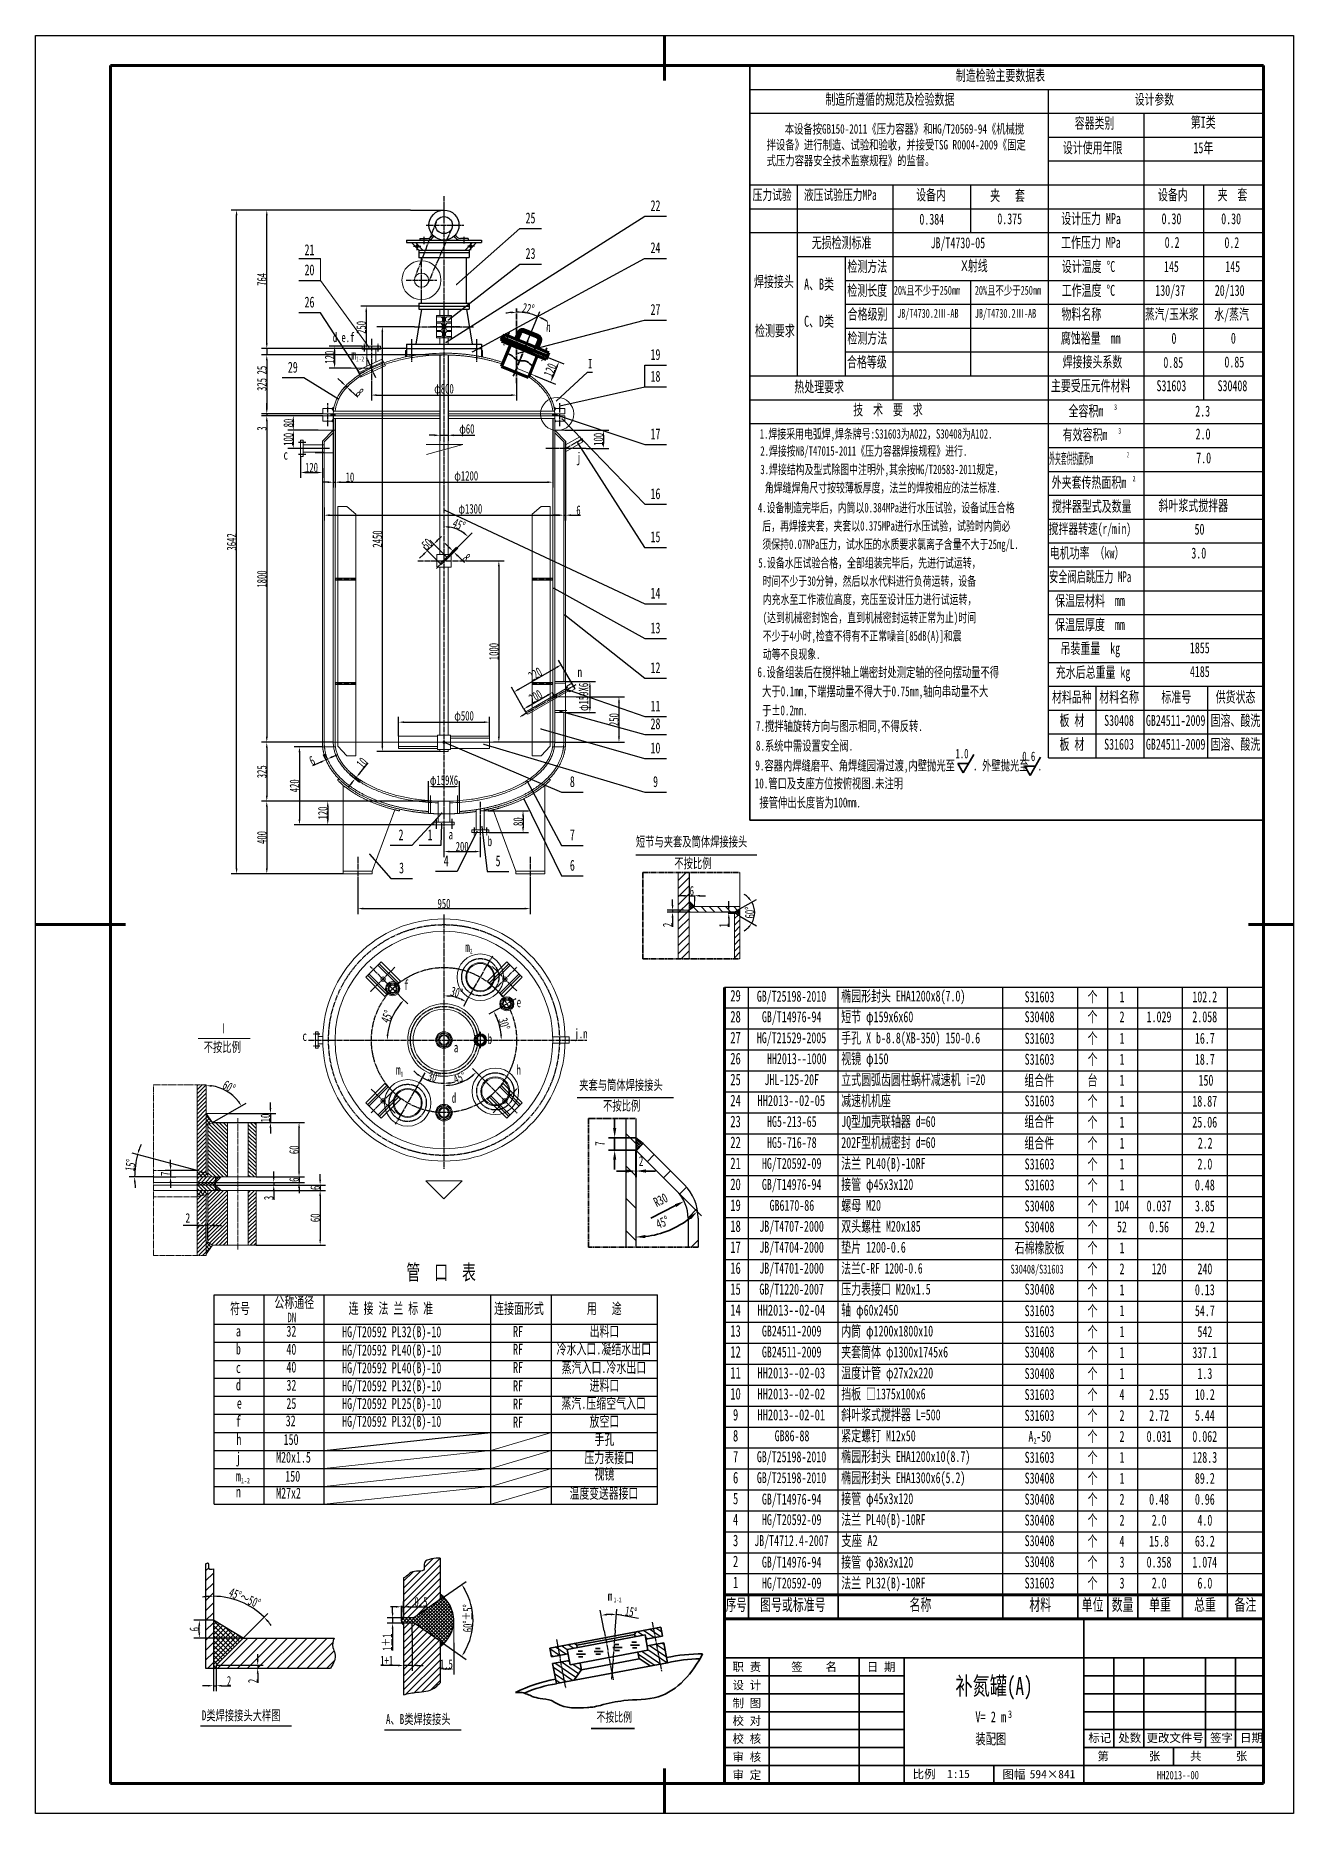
# Model space of a CAD drawing. Header units: millimetres. Extents: x 8208 to 15138, y -6581 to 3220.
import ezdxf
from ezdxf.enums import TextEntityAlignment as Align

# ---------------------------------------------------------------- set-up
doc = ezdxf.new("R2010")
doc.units = ezdxf.units.MM
doc.linetypes.add('EB_DASHDOT', pattern=[39, 30, -3, 3, -3])
doc.linetypes.add('EB_DASHDOTDOT', pattern=[45, 30, -3, 3, -3, 3, -3])
doc.layers.get('0').update_dxf_attribs({"lineweight": 0})
doc.layers.get('Defpoints').update_dxf_attribs({"lineweight": 0})
for name, color, linetype, lineweight in [('A 粗实线', 1, 'Continuous', 60), ('B 细实线', 7, 'Continuous', 35), ('C 文 字', 2, 'Continuous', 35), ('CAXA0', 7, 'Continuous', 70), ('CAXA3', 7, 'Continuous', 25), ('CAXA4', 3, 'Continuous', 25), ('CAXAEB0', 7, 'Continuous', 70), ('CAXA中心线层', 1, 'EB_DASHDOT', 25), ('CAXA剖面线层', 4, 'Continuous', 25), ('CAXA尺寸线层', 3, 'Continuous', 25), ('CAXA粗实线层', 7, 'Continuous', 70), ('CAXA细实线层', 7, 'Continuous', 25), ('D 短中心线', 3, 'EB_DASHDOT', 35), ('H 短双点线', 3, 'EB_DASHDOTDOT', 35), ('I 长双点线', 3, 'EB_DASHDOTDOT', 35), ('J 标注尺寸', 2, 'Continuous', 35)]:
    doc.layers.add(name, color=color, linetype=linetype, lineweight=lineweight)
doc.styles.add('HGCAD', font='SimSun.ttf', dxfattribs={"width": 0.75})
doc.styles.add('HZTXT', font='SimSun.ttf', dxfattribs={"width": 0.7})
doc.styles.add('TextStyle0', font='SimSun.ttf', dxfattribs={"width": 0.63521})
doc.styles.add('TXT', font='SimSun.ttf', dxfattribs={"width": 0.7})
doc.styles.add('UserTxtStyle13', font='SimSun.ttf', dxfattribs={"width": 0.379})
doc.styles.add('UserTxtStyle14', font='SimSun.ttf', dxfattribs={"width": 0.667})
doc.styles.add('UserTxtStyle7', font='SimSun.ttf', dxfattribs={"width": 0.667})
doc.styles.add('UserTxtStyle9', font='SimSun.ttf', dxfattribs={"width": 0.6})
doc.styles.add('标准', font='SimSun.ttf', dxfattribs={"width": 0.667})
doc.styles.add('标题中文', font='SIMFANG.TTF', dxfattribs={"width": 0.7})
doc.dimstyles.new('UserStyle2', dxfattribs={"dimscale": 15, "dimtxt": 3.5, "dimasz": 2.5, "dimexe": 1, "dimexo": 1, "dimgap": 1, "dimtad": 1, "dimdec": 1, "dimlfac": 0.2, "dimdsep": 46, "dimtxsty": 'HGCAD', "dimcen": 0, "dimadec": 1, "dimazin": 0, "dimtfac": 1, "dimtdec": 3, "dimtmove": 0, "dimatfit": 1, "dimfxl": 0, "dimtolj": 1, "dimtzin": 0, "dimarcsym": 0})
doc.dimstyles.new('标准', dxfattribs={"dimscale": 15, "dimtxt": 3.5, "dimasz": 2, "dimexe": 2, "dimexo": 0, "dimgap": 0.065, "dimtad": 1, "dimdec": 1, "dimdsep": 46, "dimtxsty": '标准', "dimcen": 0, "dimdle": 4, "dimadec": 4, "dimazin": 2, "dimtfac": 1, "dimtdec": 3, "dimtmove": 0, "dimatfit": 3, "dimfxl": 0, "dimtolj": 1, "dimtzin": 0, "dimarcsym": 0})

msp = doc.modelspace()

# ---------------------------------------------------------------- texts
at = {"layer": 'C 文 字', "style": '标题中文', "oblique": 0.5}
msp.add_text('职 责', height=46.2, rotation=0.095868, dxfattribs=at).set_placement((12126.4, -5773.59), align=Align.MIDDLE_CENTER)
for s, p in [('签    名', (12496.92, -5771.86)), ('日 期', (12866.36, -5772.84)), ('设 计', (12126.4, -5872.59)), ('制 图', (12126.4, -5971.59)), ('校 对', (12126.4, -6068.84)), ('校 核', (12126.4, -6167.84)), ('标记', (14070.8, -6163.45)), ('处数', (14235.8, -6163.45)), ('更改文件号', (14485.96, -6163.45)), ('签字', (14741.46, -6163.45)), ('日期', (14906.46, -6163.45)), ('审 核', (12126.4, -6268.59)), ('第       张', (14230.91, -6264.04)), ('共      张', (14725.91, -6264.04)), ('审 定', (12126.4, -6367.59)), ('比例', (13102.83, -6363.34)), ('1:15', (13292.29, -6363.34)), ('图幅', (13597.83, -6364.83)), ('594×841', (13810.52, -6364.83))]:
    msp.add_text(s, height=46.2, rotation=0.095868, dxfattribs=at).set_placement(p, align=Align.MIDDLE)
at = {"layer": 'C 文 字', "linetype": 'Continuous', "lineweight": 35, "char_height": 52.8789, "attachment_point": 1, "style": 'HZTXT'}
for s, insert, rotation in [('\\fSimSun|b0|i0|p34;R30', (11605.41, -3192.37), 26.707842), ('\\fSimSun|b0|i0|p34;45{%%D}', (11619.3, -3310.53), 22.5)]:
    msp.add_mtext(s, dxfattribs=dict(at, insert=insert, rotation=rotation))
at = {"layer": 'C 文 字', "insert": (14386.1, -6346.73), "char_height": 46.2, "attachment_point": 1, "rotation": 0.095868, "style": '标题中文'}
msp.add_mtext('\\fSimSun|b0|i0|c0|p34;HH2013--00', dxfattribs=at)
at = {"layer": 'CAXA4', "linetype": 'Continuous', "lineweight": 25, "attachment_point": 1}
for s, insert, char_height, style in [('{\\fFangSong_GB2312|b0|i0|c134|p34;    \\fFangSong_GB2312|b0|i0|c134|p49;本设备按GB150-2011《压力容器》和HG/T20569-94《机械搅\\P拌设备》进行制造、试验和验收，并接受TSG R0004-2009《固定\\P式压力容器安全技术监察规程》的监督。}', (12235.7, 2731.54), 52.395, 'HZTXT'), ('{\\fFangSong_GB2312|b0|i0|c134|p34;4.设备制造完毕后，内筒以0.384MPa进行水压试验，设备试压合格}', (12187.24, 643.71), 52.5, '标准'), ('{\\fFangSong_GB2312|b0|i0|c134|p34;后，再焊接夹套，夹套以0.375MPa进行水压试验，试验时内筒必}', (12211.76, 543.01), 52.5, '标准'), ('\\fFangSong_GB2312|b0|i0|p34;须保持0.07MPa压力，试水压的水质要求氯离子含量不大于25mg/L.', (12211.76, 442.32), 52.5, '标准'), ('\\fFangSong_GB2312|b0|i0|p34;1.0', (13276.24, -712.27), 52.5, '标准'), ('\\fFangSong_GB2312|b0|i0|p34;0.6', (13643.98, -727.39), 52.5, '标准')]:
    msp.add_mtext(s, dxfattribs=dict(at, insert=insert, char_height=char_height, style=style))
at = {"layer": 'CAXA4', "color": 3, "linetype": 'Continuous', "lineweight": 25, "attachment_point": 1, "style": '标准'}
for s, insert, char_height in [('\\fFangSong_GB2312|b0|i0|p34;1.焊接采用电弧焊,焊条牌号:S31603为A022，S30408为A102.', (12197.76, 1050.34), 52.5), ('\\fFangSong_GB2312|b0|i0|p34;2.焊接按NB/T47015-2011《压力容器焊接规程》进行.', (12200.76, 956.1), 52.5), ('\\fFangSong_GB2312|b0|i0|p34;3.焊接结构及型式除图中注明外,其余按HG/T20583-2011规定，', (12201.16, 854.51), 52.5), ('\\fFangSong_GB2312|b0|i0|p34;角焊缝焊角尺寸按较薄板厚度，法兰的焊按相应的法兰标准.', (12225.67, 753.82), 52.5), ('\\fFangSong_GB2312|b0|i0|p34;5.设备水压试验合格，全部组装完毕后，先进行试运转，', (12189.74, 339.65), 52.5), ('\\fFangSong_GB2312|b0|i0|p34;时间不少于30分钟，然后以水代料进行负荷运转，设备', (12214.25, 238.96), 52.5), ('\\fFangSong_GB2312|b0|i0|p34;内充水至工作液位高度，充压至设计压力进行试运转，', (12214.25, 138.26), 52.5), ('\\fFangSong_GB2312|b0|i0|p34;(达到机械密封饱合，直到机械密封运转正常为止)时间', (12214.25, 37.57), 52.5), ('\\fFangSong_GB2312|b0|i0|p34;不少于4小时,检查不得有不正常噪音[85dB(A)]和震', (12214.25, -63.13), 52.5), ('\\fFangSong_GB2312|b0|i0|p34;动等不良现象.', (12214.25, -163.82), 52.5), ('\\fFangSong_GB2312|b0|i0|p34;6.设备组装后在搅拌轴上端密封处测定轴的径向摆动量不得', (12184.87, -262.04), 54.9), ('\\fFangSong_GB2312|b0|i0|p34;大于0.1mm,下端摆动量不得大于0.75mm,轴向串动量不大', (12210.51, -367.34), 54.9), ('\\fFangSong_GB2312|b0|i0|p34;于{%%P}0.2mm.', (12210.51, -472.64), 54.9), ('\\fFangSong_GB2312|b0|i0|p34;7.搅拌轴旋转方向与图示相同,不得反转.', (12176.66, -558.83), 54.885), ('{\\fFangSong_GB2312|b0|i0|c134|p34;8.系统中需设置安全阀.}', (12176.66, -667.23), 54.885), ('\\fFangSong_GB2312|b0|i0|p34;9.容器内焊缝磨平、角焊缝园滑过渡,内壁抛光至    . 外壁抛光至  .', (12173.09, -776.41), 54.9), ('\\fFangSong_GB2312|b0|i0|p34;10.管口及支座方位按俯视图.未注明', (12170.09, -875.3), 54.885), ('\\fFangSong_GB2312|b0|i0|p34;接管伸出长度皆为100mm.', (12195.72, -980.57), 54.885)]:
    msp.add_mtext(s, dxfattribs=dict(at, insert=insert, char_height=char_height))
at = {"layer": 'CAXAEB0', "color": 0, "linetype": 'Continuous', "lineweight": 25, "char_height": 60, "attachment_point": 1, "style": 'UserTxtStyle7'}
for s, insert in [('\\fSimSun|b0|i0|p34;21', (9689.8, 2069.15)), ('20', (9689.8, 1958.23)), ('27', (11595.89, 1740.09))]:
    msp.add_mtext(s, dxfattribs=dict(at, insert=insert))
at = {"layer": 'CAXA尺寸线层', "linetype": 'Continuous', "lineweight": 25, "attachment_point": 1}
for s, insert, char_height, style in [('\\fSimSun|b0|i0|p34;制造检验主要数据表', (13278.24, 3030.22), 60.043, '标准'), ('\\fSimSun|b0|i0|p34;制造所遵循的规范及检验数据', (12559.58, 2898.61), 60.043, '标准'), ('{\\fSimSun|b0|i0|c134|p34;设计参数}', (14264.27, 2896.81), 57.6413, '标准'), ('\\fSimSun|b0|i0|p34;容器类别', (13932.74, 2767.16), 60.0435, '标准'), ('{\\fSimSun|b0|i0|c134|p34;第I类}', (14572.59, 2772.26), 60.2415, '标准'), ('\\fSimSun|b0|i0|p34;设计使用年限', (13867.88, 2631.5), 60.0435, '标准'), ('\\fSimSun|b0|i0|p34;15年', (14587.14, 2631.59), 60.2415, '标准'), ('\\fSimSun|b0|i0|p34;压力试验', (12158.34, 2370.82), 57.6413, '标准'), ('\\fSimSun|b0|i0|p34;液压试验压力MPa', (12440.85, 2370.82), 57.6413, '标准'), ('\\fSimSun|b0|i0|p34;设备内', (13059.23, 2371.83), 60.043, '标准'), ('\\fSimSun|b0|i0|p34;夹   套', (13467.09, 2368.22), 60.0435, '标准'), ('\\fSimSun|b0|i0|p34;设备内', (14391.82, 2371.83), 60.043, '标准'), ('\\fSimSun|b0|i0|p34;夹  套', (14720.21, 2372.31), 60.0435, '标准'), ('0.384', (13077.39, 2237.78), 60.043, '标准'), ('\\fSimSun|b0|i0|p34;0.375', (13506.76, 2239.96), 60.0435, '标准'), ('\\fSimSun|b0|i0|p34;设计压力 MPa', (13858.56, 2240.99), 60.2351, '标准'), ('\\fSimSun|b0|i0|p34;0.30', (14411.39, 2240.21), 60.225, '标准'), ('\\fSimSun|b0|i0|p34;0.30', (14740.1, 2240.1), 60.225, '标准'), ('\\fSimSun|b0|i0|p34;无损检测标准', (12484.32, 2108.57), 60.2351, '标准'), ('\\fSimSun|b0|i0|p34;JB/T4730-05', (13138.89, 2107.39), 60.225, '标准'), ('\\fSimSun|b0|i0|p34;工作压力 MPa', (13857.91, 2109.38), 60.2351, '标准'), ('\\fSimSun|b0|i0|p34;0.2', (14428.61, 2109.64), 60.225, '标准'), ('\\fSimSun|b0|i0|p34;0.2', (14757.93, 2108.48), 60.0435, '标准'), ('\\fSimSun|b0|i0|p34;检测方法', (12680.63, 1977.28), 60.2351, '标准'), ('{\\fArial|b0|i0|c0|p32;X\\fSimSun|b0|i0|c134|p34;射线}', (13306.45, 1981.31), 60.2351, '标准'), ('\\fSimSun|b0|i0|p34;设计温度 {%%D}C', (13861.93, 1976.8), 60.2351, '标准'), ('\\fSimSun|b0|i0|p34;145', (14424.57, 1976.48), 60.2351, '标准'), ('\\fSimSun|b0|i0|p34;145', (14762.35, 1976.48), 60.2351, '标准'), ('\\fSimSun|b0|i0|p34;焊接接头', (12166.24, 1894.07), 60.2415, '标准'), ('\\fSimSun|b0|i0|p34;A、B类', (12442.21, 1879.75), 60.2351, '标准'), ('\\fSimSun|b0|i0|p34;检测长度', (12680.09, 1845.18), 60.2351, '标准'), ('\\fSimSun|b0|i0|p34;20%且不少于250mm', (12936.58, 1840.11), 49.5, '标准'), ('\\fSimSun|b0|i0|p34;20%且不少于250mm', (13382.74, 1840.11), 49.5, '标准'), ('\\fSimSun|b0|i0|p34;工作温度 {%%D}C', (13861.29, 1845.18), 60.2351, '标准'), ('\\fSimSun|b0|i0|p34;130/37', (14376.84, 1844.86), 60.225, '标准'), ('\\fSimSun|b0|i0|p34;20/130', (14704.7, 1844.86), 60.225, '标准'), ('\\fSimSun|b0|i0|p34;C、D类', (12442.21, 1675.12), 60.2351, '标准'), ('\\fSimSun|b0|i0|p34;合格级别', (12682.14, 1714.54), 60.2351, '标准'), ('{\\fSimSun|b0|i0|c134|p34;JB/T4730.2Ⅲ-AB}', (12954.75, 1713.25), 49.5, '标准'), ('{\\fSimSun|b0|i0|c134|p34;JB/T4730.2Ⅲ-AB}', (13382.5, 1713.25), 49.5, '标准'), ('\\fSimSun|b0|i0|p34;物料名称', (13860.03, 1714.05), 60.2351, '标准'), ('\\fSimSun|b0|i0|p34;蒸汽/玉米浆', (14320, 1713.57), 57.585, '标准'), ('\\fSimSun|b0|i0|p34;水/蒸汽', (14701.49, 1713.57), 60.2351, '标准'), ('d.e.f', (9845.34, 1582.38), 52.5, '标准'), ('\\fSimSun|b0|i0|p34;检测要求', (12171.42, 1623.14), 60.2415, '标准'), ('\\fSimSun|b0|i0|p34;检测方法', (12680.63, 1582.44), 60.2351, '标准'), ('\\fSimSun|b0|i0|p34;腐蚀裕量  mm', (13856.52, 1581.95), 60.2351, '标准'), ('\\fSimSun|b0|i0|p34;0', (14466.02, 1580.99), 60.2351, '标准'), ('\\fSimSun|b0|i0|p34;0', (14793.28, 1581.79), 60.2351, '标准'), ('\\fSimSun|b0|i0|p34;合格等级', (12678.27, 1450.82), 60.2351, '标准'), ('\\fSimSun|b0|i0|p34;焊接接头系数', (13866.49, 1451.31), 60.2351, '标准'), ('\\fSimSun|b0|i0|p34;0.85', (14421.27, 1448.24), 60.2351, '标准'), ('\\fSimSun|b0|i0|p34;0.85', (14757.72, 1450.4), 60.2351, '标准'), ('\\fSimSun|b0|i0|p34;热处理要求', (12388.13, 1314.13), 60.2351, '标准'), ('\\fSimSun|b0|i0|p34;主要受压元件材料', (13801.8, 1319.53), 60.2351, '标准'), ('\\fSimSun|b0|i0|p34;S31603', (14383.6, 1319.54), 60.225, '标准'), ('\\fSimSun|b0|i0|p34;S30408', (14719.94, 1319.54), 60.225, '标准'), ('\\fSimSun|b0|i0|p34;技  术  要  求', (12712.48, 1187.11), 60.2351, '标准'), ('\\fSimSun|b0|i0|p34;2.3', (14596.91, 1179.76), 60.225, '标准'), ('\\fSimSun|b0|i0|p34;2.0', (14598.97, 1053.74), 60.225, '标准'), ('\\fSimSun|b0|i0|p34;c', (9573.84, 936.72), 54.75, '标准'), ('\\fSimSun|b0|i0|p34;j', (11188.63, 921.83), 54.75, '标准'), ('\\fSimSun|b0|i0|p34;7.0', (14602.4, 921.69), 60.225, '标准'), ('\\fSimSun|b0|i0|p34;搅拌器型式及数量', (13807.71, 655.04), 60.2351, '标准'), ('\\fSimSun|b0|i0|p34;斜叶浆式搅拌器', (14394.76, 659.15), 60.225, '标准'), ('\\fSimSun|b0|i0|p34;搅拌器转速(r/min)', (13790.28, 530.33), 57.75, '标准'), ('\\fSimSun|b0|i0|p34;50', (14593.2, 528.72), 60.225, '标准'), ('\\fSimSun|b0|i0|p34;电机功率 （kw）', (13795.43, 397.91), 60.2415, '标准'), ('\\fSimSun|b0|i0|p34;3.0', (14575.47, 397.1), 60.225, '标准'), ('\\fSimSun|b0|i0|p34;安全阀启跳压力 MPa', (13791.85, 266.78), 60.2351, 'UserTxtStyle9'), ('\\fSimSun|b0|i0|p34;保温层材料  mm', (13825.51, 135), 60.2351, '标准'), ('\\fSimSun|b0|i0|p34;保温层厚度  mm', (13825.51, 2.58), 60.2351, '标准'), ('\\fSimSun|b0|i0|p34;吊装重量  kg', (13854.58, -128.22), 60.2351, '标准'), ('\\fSimSun|b0|i0|p34;充水后总重量 kg', (13828.8, -259.84), 60.2351, 'UserTxtStyle14'), ('\\fSimSun|b0|i0|p34;材料品种', (13807.7, -395.99), 60.225, '标准'), ('\\fSimSun|b0|i0|p34;材料名称', (14068.24, -395.99), 60.225, '标准'), ('\\fSimSun|b0|i0|p34;标准号', (14410.44, -395.99), 60.225, '标准'), ('\\fSimSun|b0|i0|p34;供货状态', (14709.32, -395.99), 60.225, '标准'), ('\\fSimSun|b0|i0|p34;板 材', (13849.28, -525.52), 60.225, '标准'), ('\\fSimSun|b0|i0|p34;S30408', (14095.16, -525.52), 60.225, '标准'), ('\\fSimSun|b0|i0|p34;GB24511-2009', (14325.18, -525.52), 60.225, '标准'), ('\\fSimSun|b0|i0|p34;固溶、酸洗', (14681.51, -525.52), 60.225, '标准'), ('\\fSimSun|b0|i0|p34;板 材', (13849.28, -656.61), 60.225, '标准'), ('\\fSimSun|b0|i0|p34;S31603', (14095.16, -656.61), 60.225, '标准'), ('\\fSimSun|b0|i0|p34;GB24511-2009', (14325.18, -656.61), 60.225, '标准'), ('\\fSimSun|b0|i0|p34;固溶、酸洗', (14681.51, -656.61), 60.225, '标准'), ('\\fSimSun|b0|i0|p34;a', (10483.07, -1156.74), 54.7449, '标准'), ('\\fSimSun|b0|i0|p34;b', (10698.31, -1193.5), 54.75, '标准'), ('\\fSimSun|b0|i0|p34;短节与夹套及筒体焊接接头', (11515.4, -1196.21), 54.75, '标准'), ('\\fSimSun|b0|i0|p34;不按比例', (11727.21, -1315.47), 54.75, '标准'), ('\\fSimSun|b0|i0|p34;f', (10237.33, -1986.24), 54.75, '标准'), ('\\fSimSun|b0|i0|p34;GB/T25198-2010', (12181.48, -2045.99), 60.225, '标准'), ('\\fSimSun|b0|i0|p34;椭园形封头 EHA1200x8(7.0)', (12646.58, -2044.86), 60.225, '标准'), ('\\fSimSun|b0|i0|p34;S31603', (13657.17, -2049.2), 60.225, '标准'), ('\\fSimSun|b0|i0|p34;个', (14003.91, -2049.2), 60.225, '标准'), ('\\fSimSun|b0|i0|p34;1', (14179.81, -2049.2), 60.225, '标准'), ('\\fSimSun|b0|i0|p34;102.2', (14581.07, -2049.2), 60.225, '标准'), ('\\fSimSun|b0|i0|p34;e', (10858.23, -2081.61), 54.75, '标准'), ('\\fSimSun|b0|i0|p34;GB/T14976-94', (12209.6, -2159.19), 60.225, '标准'), ('\\fSimSun|b0|i0|p34;短节 φ159x6x60', (12646.58, -2159.19), 60.225, '标准'), ('\\fSimSun|b0|i0|p34;个', (14003.91, -2159.19), 60.225, '标准'), ('\\fSimSun|b0|i0|p34;Ⅰ', (9218.37, -2225), 54.765, '标准'), ('\\fSimSun|b0|i0|p34;S30408', (13657.17, -2159.19), 60.225, '标准'), ('\\fSimSun|b0|i0|p34;2', (14179.81, -2159.19), 60.225, '标准'), ('\\fSimSun|b0|i0|p34;1.029', (14329.08, -2159.19), 60.225, '标准'), ('\\fSimSun|b0|i0|p34;2.058', (14581.07, -2159.19), 60.225, '标准'), ('\\fSimSun|b0|i0|p34;不按比例', (9134.46, -2328.5), 54.75, '标准'), ('\\fSimSun|b0|i0|p34;c', (9678.11, -2268.13), 54.75, '标准'), ('\\fSimSun|b0|i0|p34;a', (10512.04, -2330.67), 54.7449, '标准'), ('\\fSimSun|b0|i0|p34;b', (10698.31, -2283.78), 54.75, '标准'), ('\\fSimSun|b0|i0|p34;HG/T21529-2005', (12181.48, -2274.68), 60.225, '标准'), ('\\fSimSun|b0|i0|p34;手孔 X b-8.8(XB-350) 150-0.6', (12646.58, -2275.72), 60.225, '标准'), ('\\fSimSun|b0|i0|p34;S31603', (13657.17, -2277.88), 60.225, '标准'), ('\\fSimSun|b0|i0|p34;个', (14003.91, -2277.88), 60.225, '标准'), ('\\fSimSun|b0|i0|p34;1', (14179.81, -2277.88), 60.225, '标准'), ('\\fSimSun|b0|i0|p34;16.7', (14595.13, -2277.88), 60.225, '标准'), ('\\fSimSun|b0|i0|c0|p34;HH2013--1000', (12237.72, -2390.16), 60.225, '标准'), ('\\fSimSun|b0|i0|p34;视镜 φ150', (12646.58, -2390.16), 60.225, '标准'), ('\\fSimSun|b0|i0|p34;S31603', (13657.17, -2393.38), 60.225, '标准'), ('\\fSimSun|b0|i0|p34;个', (14003.91, -2393.38), 60.225, '标准'), ('\\fSimSun|b0|i0|p34;1', (14179.81, -2393.38), 60.225, '标准'), ('\\fSimSun|b0|i0|p34;18.7', (14595.13, -2393.38), 60.225, '标准'), ('\\fSimSun|b0|i0|p34;h', (10856.83, -2454.65), 54.75, '标准'), ('\\fSimSun|b0|i0|p34;夹套与筒体焊接接头', (11203.01, -2537.68), 54.75, '标准'), ('\\fSimSun|b0|i0|p34;JHL-125-20F', (12223.66, -2505.66), 60.225, '标准'), ('\\fSimSun|b0|i0|p34;立式圆弧齿圆柱蜗杆减速机 i=20', (12646.58, -2505.66), 60.225, '标准'), ('\\fSimSun|b0|i0|p34;组合件', (13655.6, -2509.02), 60.225, '标准'), ('\\fSimSun|b0|i0|p34;台', (14003.91, -2508.88), 60.225, '标准'), ('\\fSimSun|b0|i0|p34;1', (14179.81, -2508.88), 60.225, '标准'), ('\\fSimSun|b0|i0|p34;150', (14615.13, -2508.88), 60.225, '标准'), ('\\fSimSun|b0|i0|p34;d', (10500.83, -2608.91), 54.75, '标准'), ('\\fSimSun|b0|i0|p34;不按比例', (11334.82, -2651.59), 54.75, '标准'), ('{\\fSimSun|b0|i0|c134|p34;HH2013--02-05}', (12184.83, -2621.16), 60.225, 'HZTXT'), ('\\fSimSun|b0|i0|p34;减速机机座', (12646.58, -2621.16), 60.225, '标准'), ('\\fSimSun|b0|i0|p34;S31603', (13657.17, -2622.51), 60.225, '标准'), ('\\fSimSun|b0|i0|p34;个', (14003.91, -2624.38), 60.225, '标准'), ('\\fSimSun|b0|i0|p34;1', (14179.81, -2624.38), 60.225, '标准'), ('\\fSimSun|b0|i0|p34;18.87', (14581.07, -2624.38), 60.225, '标准'), ('\\fSimSun|b0|i0|p34;HG5-213-65', (12237.72, -2736.66), 60.225, '标准'), ('\\fSimSun|b0|i0|p34;JQ型加壳联轴器 d=60', (12646.58, -2736.66), 60.225, '标准'), ('\\fSimSun|b0|i0|p34;组合件', (13655.6, -2736.52), 60.225, '标准'), ('\\fSimSun|b0|i0|p34;个', (14003.91, -2739.88), 60.225, '标准'), ('\\fSimSun|b0|i0|p34;1', (14179.81, -2739.88), 60.225, '标准'), ('\\fSimSun|b0|i0|p34;25.06', (14581.07, -2739.88), 60.225, '标准'), ('\\fSimSun|b0|i0|p34;HG5-716-78', (12237.72, -2852.16), 60.225, '标准'), ('\\fSimSun|b0|i0|p34;202F型机械密封 d=60', (12646.58, -2852.16), 60.225, '标准'), ('\\fSimSun|b0|i0|p34;组合件', (13655.6, -2855.38), 60.225, '标准'), ('\\fSimSun|b0|i0|p34;个', (14003.91, -2855.38), 60.225, '标准'), ('\\fSimSun|b0|i0|p34;1', (14180.08, -2855.38), 60.225, '标准'), ('\\fSimSun|b0|i0|p34;2.2', (14610.77, -2855.38), 60.225, '标准'), ('\\fSimSun|b0|i0|p34;HG/T20592-09', (12209.6, -2967.66), 60.225, '标准'), ('\\fSimSun|b0|i0|p34;法兰 PL40(B)-10RF', (12646.58, -2967.66), 60.225, '标准'), ('\\fSimSun|b0|i0|p34;S31603', (13657.17, -2970.88), 60.225, '标准'), ('\\fSimSun|b0|i0|p34;个', (14003.91, -2970.88), 60.225, '标准'), ('\\fSimSun|b0|i0|p34;1', (14179.81, -2970.88), 60.225, '标准'), ('\\fSimSun|b0|i0|p34;2.0', (14609.19, -2970.88), 60.225, '标准'), ('\\fSimSun|b0|i0|p34;GB/T14976-94', (12209.6, -3083.16), 60.225, '标准'), ('\\fSimSun|b0|i0|p34;接管 φ45x3x120', (12646.58, -3083.16), 60.225, '标准'), ('\\fSimSun|b0|i0|p34;S31603', (13657.17, -3086.38), 60.225, '标准'), ('\\fSimSun|b0|i0|p34;个', (14003.91, -3086.38), 60.225, '标准'), ('\\fSimSun|b0|i0|p34;1', (14179.81, -3086.38), 60.225, '标准'), ('\\fSimSun|b0|i0|p34;0.48', (14595.13, -3086.38), 60.225, '标准'), ('\\fSimSun|b0|i0|p34;GB6170-86', (12251.78, -3198.66), 60.225, '标准'), ('\\fSimSun|b0|i0|p34;螺母 M20', (12646.58, -3198.66), 60.225, '标准'), ('\\fSimSun|b0|i0|p34;S30408', (13657.17, -3201.88), 60.225, '标准'), ('\\fSimSun|b0|i0|p34;个', (14003.91, -3201.88), 60.225, '标准'), ('\\fSimSun|b0|i0|p34;104', (14151.69, -3201.88), 60.225, '标准'), ('\\fSimSun|b0|i0|p34;0.037', (14329.08, -3201.88), 60.225, '标准'), ('\\fSimSun|b0|i0|p34;3.85', (14595.13, -3201.88), 60.225, '标准'), ('\\fSimSun|b0|i0|p34;JB/T4707-2000', (12195.54, -3314.16), 60.225, '标准'), ('\\fSimSun|b0|i0|p34;双头螺柱 M20x185', (12646.58, -3314.16), 60.225, '标准'), ('\\fSimSun|b0|i0|p34;S30408', (13657.17, -3317.38), 60.225, '标准'), ('\\fSimSun|b0|i0|p34;个', (14003.91, -3317.38), 60.225, '标准'), ('\\fSimSun|b0|i0|p34;52', (14165.75, -3317.38), 60.225, '标准'), ('\\fSimSun|b0|i0|p34;0.56', (14343.14, -3317.38), 60.225, '标准'), ('\\fSimSun|b0|i0|p34;29.2', (14595.13, -3317.38), 60.225, '标准'), ('\\fSimSun|b0|i0|p34;JB/T4704-2000', (12195.54, -3429.66), 60.225, '标准'), ('\\fSimSun|b0|i0|p34;垫片 1200-0.6', (12646.58, -3429.66), 60.225, '标准'), ('\\fSimSun|b0|i0|p34;石棉橡胶板', (13602.44, -3432.88), 60.225, '标准'), ('\\fSimSun|b0|i0|p34;个', (14003.91, -3432.88), 60.225, '标准'), ('\\fSimSun|b0|i0|p34;1', (14179.81, -3432.88), 60.225, '标准'), ('\\fSimSun|b0|i0|p34;JB/T4701-2000', (12195.54, -3545.16), 60.225, '标准'), ('{\\fSimSun|b0|i0|c134|p34;法兰C-RF 1200-0.6}', (12646.58, -3546.86), 57.75, '标准'), ('{\\fSimSun|b0|i0|c134|p34;S30408/S31603}', (13579.69, -3555.72), 49.5, '标准'), ('\\fSimSun|b0|i0|p34;个', (14003.91, -3548.38), 60.225, '标准'), ('\\fSimSun|b0|i0|p34;2', (14179.81, -3548.38), 60.225, '标准'), ('\\fSimSun|b0|i0|p34;120', (14357.2, -3548.38), 60.225, '标准'), ('\\fSimSun|b0|i0|p34;240', (14609.19, -3548.38), 60.225, '标准'), ('\\fSimSun|b0|i0|p34;S30408', (13657.17, -3660.84), 60.225, '标准'), ('\\fSimSun|b0|i0|p34;个', (14003.91, -3663.88), 60.225, '标准'), ('\\fSimSun|b0|i0|p34;1', (14179.81, -3663.88), 60.225, '标准'), ('{\\fSimSun|b0|i0|c134|p34;HH2013--02-04}', (12184.83, -3776.16), 60.225, 'HZTXT'), ('\\fSimSun|b0|i0|p34;轴 φ60x2450', (12646.58, -3776.16), 60.225, '标准'), ('\\fSimSun|b0|i0|p34;S31603', (13657.17, -3779.38), 60.225, '标准'), ('\\fSimSun|b0|i0|p34;个', (14003.91, -3779.38), 60.225, '标准'), ('\\fSimSun|b0|i0|p34;1', (14179.81, -3779.38), 60.225, '标准'), ('\\fSimSun|b0|i0|p34;54.7', (14595.13, -3779.38), 60.225, '标准'), ('\\fSimSun|b0|i0|p34;GB24511-2009', (12209.6, -3891.66), 60.225, '标准'), ('{\\fSimSun|b0|i0|c134|p34;内筒 φ1200x1800x10}', (12646.58, -3891.66), 60.225, '标准'), ('\\fSimSun|b0|i0|p34;S31603', (13657.17, -3894.88), 60.225, '标准'), ('\\fSimSun|b0|i0|p34;个', (14003.91, -3894.88), 60.225, '标准'), ('\\fSimSun|b0|i0|p34;1', (14179.81, -3894.88), 60.225, '标准'), ('\\fSimSun|b0|i0|p34;542', (14609.19, -3894.88), 60.225, '标准'), ('\\fSimSun|b0|i0|p34;GB24511-2009', (12209.6, -4007.16), 60.225, '标准'), ('{\\fSimSun|b0|i0|c134|p34;夹套筒体 φ1300x1745x6}', (12646.58, -4007.16), 60.225, '标准'), ('\\fSimSun|b0|i0|p34;S30408', (13657.17, -4007.6), 60.225, '标准'), ('\\fSimSun|b0|i0|p34;个', (14003.91, -4010.38), 60.225, '标准'), ('\\fSimSun|b0|i0|p34;1', (14179.81, -4010.38), 60.225, '标准'), ('\\fSimSun|b0|i0|p34;337.1', (14581.07, -4010.38), 60.225, '标准'), ('{\\fSimSun|b0|i0|c134|p34;HH2013--02-03}', (12184.83, -4122.66), 60.225, 'HZTXT'), ('\\fSimSun|b0|i0|p34;个', (14003.91, -4125.88), 60.225, '标准'), ('\\fSimSun|b0|i0|p34;1', (14179.81, -4125.88), 60.225, '标准'), ('{\\fSimSun|b0|i0|c134|p34;HH2013--02-02}', (12184.83, -4238.16), 60.225, 'HZTXT'), ('\\fSimSun|b0|i0|p34;挡板 □1375x100x6', (12646.58, -4238.16), 60.225, '标准'), ('\\fSimSun|b0|i0|p34;S31603', (13657.17, -4241.38), 60.225, '标准'), ('\\fSimSun|b0|i0|p34;个', (14003.91, -4241.38), 60.225, '标准'), ('\\fSimSun|b0|i0|p34;4', (14179.81, -4241.38), 60.225, '标准'), ('\\fSimSun|b0|i0|p34;2.55', (14343.14, -4241.38), 60.225, '标准'), ('\\fSimSun|b0|i0|p34;10.2', (14595.13, -4241.38), 60.225, '标准'), ('{\\fSimSun|b0|i0|c134|p34;HH2013--02-01}', (12184.83, -4353.66), 60.225, 'HZTXT'), ('\\fSimSun|b0|i0|p34;斜叶浆式搅拌器 L=500', (12646.58, -4353.66), 60.225, '标准'), ('\\fSimSun|b0|i0|p34;S31603', (13657.17, -4356.88), 60.225, '标准'), ('\\fSimSun|b0|i0|p34;个', (14003.91, -4356.88), 60.225, '标准'), ('\\fSimSun|b0|i0|p34;2', (14179.81, -4356.88), 60.225, '标准'), ('\\fSimSun|b0|i0|p34;2.72', (14343.14, -4356.88), 60.225, '标准'), ('\\fSimSun|b0|i0|p34;5.44', (14595.13, -4356.88), 60.225, '标准'), ('\\fSimSun|b0|i0|p34;GB86-88', (12279.9, -4469.16), 60.225, '标准'), ('\\fSimSun|b0|i0|p34;紧定螺钉 M12x50', (12646.58, -4469.16), 60.225, '标准'), ('\\fSimSun|b0|i0|p34;个', (14003.91, -4472.38), 60.225, '标准'), ('\\fSimSun|b0|i0|p34;2', (14179.81, -4472.38), 60.225, '标准'), ('\\fSimSun|b0|i0|p34;0.031', (14329.08, -4472.38), 60.225, '标准'), ('\\fSimSun|b0|i0|p34;0.062', (14581.07, -4472.38), 60.225, '标准'), ('\\fSimSun|b0|i0|p34;GB/T25198-2010', (12181.48, -4584.66), 60.225, '标准'), ('\\fSimSun|b0|i0|p34;椭园形封头 EHA1200x10(8.7)', (12646.58, -4583.54), 60.225, '标准'), ('\\fSimSun|b0|i0|p34;S31603', (13657.17, -4587.88), 60.225, '标准'), ('\\fSimSun|b0|i0|p34;个', (14003.91, -4587.88), 60.225, '标准'), ('\\fSimSun|b0|i0|p34;1', (14179.81, -4587.88), 60.225, '标准'), ('\\fSimSun|b0|i0|p34;128.3', (14581.07, -4587.88), 60.225, '标准'), ('\\fSimSun|b0|i0|p34;GB/T25198-2010', (12181.48, -4700.16), 60.225, '标准'), ('\\fSimSun|b0|i0|p34;椭园形封头 EHA1300x6(5.2)', (12646.58, -4700.16), 60.225, '标准'), ('\\fSimSun|b0|i0|p34;S30408', (13657.17, -4702.15), 60.225, '标准'), ('\\fSimSun|b0|i0|p34;个', (14003.91, -4703.38), 60.225, '标准'), ('\\fSimSun|b0|i0|p34;89.2', (14595.13, -4703.38), 60.225, '标准'), ('\\fSimSun|b0|i0|p34;1', (14179.81, -4703.38), 60.225, '标准'), ('\\fSimSun|b0|i0|p34;GB/T14976-94', (12209.6, -4818.03), 60.225, '标准'), ('\\fSimSun|b0|i0|p34;接管 φ45x3x120', (12646.58, -4815.66), 60.225, '标准'), ('\\fSimSun|b0|i0|p34;S30408', (13657.17, -4818.7), 60.225, '标准'), ('\\fSimSun|b0|i0|p34;个', (14003.91, -4818.88), 60.225, '标准'), ('\\fSimSun|b0|i0|p34;2', (14179.81, -4818.88), 60.225, '标准'), ('\\fSimSun|b0|i0|p34;0.48', (14343.14, -4818.88), 60.225, '标准'), ('\\fSimSun|b0|i0|p34;0.96', (14595.13, -4818.88), 60.225, '标准'), ('\\fSimSun|b0|i0|p34;HG/T20592-09', (12209.6, -4931.16), 60.225, '标准'), ('\\fSimSun|b0|i0|p34;法兰 PL40(B)-10RF', (12646.58, -4931.16), 60.225, '标准'), ('\\fSimSun|b0|i0|p34;S30408', (13657.17, -4933.81), 60.225, '标准'), ('\\fSimSun|b0|i0|p34;个', (14003.91, -4934.38), 60.225, '标准'), ('\\fSimSun|b0|i0|p34;2', (14179.81, -4934.38), 60.225, '标准'), ('\\fSimSun|b0|i0|p34;2.0', (14357.2, -4934.38), 60.225, '标准'), ('\\fSimSun|b0|i0|p34;4.0', (14609.19, -4934.38), 60.225, '标准'), ('\\fSimSun|b0|i0|p34;JB/T4712.4-2007', (12167.42, -5046.66), 60.225, '标准'), ('{\\fSimSun|b0|i0|c134|p34;支座 A2}', (12646.58, -5046.66), 60.225, 'HZTXT'), ('\\fSimSun|b0|i0|p34;S30408', (13657.17, -5047.26), 60.225, '标准'), ('\\fSimSun|b0|i0|p34;个', (14003.91, -5049.88), 60.225, '标准'), ('\\fSimSun|b0|i0|p34;4', (14179.81, -5049.88), 60.225, '标准'), ('\\fSimSun|b0|i0|p34;15.8', (14343.14, -5049.88), 60.225, '标准'), ('\\fSimSun|b0|i0|p34;63.2', (14595.13, -5049.88), 60.225, '标准'), ('\\fSimSun|b0|i0|p34;GB/T14976-94', (12209.6, -5165.38), 60.225, '标准'), ('\\fSimSun|b0|i0|p34;S30408', (13657.17, -5162.76), 60.225, '标准'), ('\\fSimSun|b0|i0|p34;个', (14003.91, -5165.38), 60.225, '标准'), ('\\fSimSun|b0|i0|p34;3', (14179.81, -5165.38), 60.225, '标准'), ('\\fSimSun|b0|i0|p34;HG/T20592-09', (12209.6, -5280.88), 60.225, '标准'), ('\\fSimSun|b0|i0|p34;S31603', (13657.17, -5280.88), 60.225, '标准'), ('\\fSimSun|b0|i0|p34;个', (14003.91, -5280.88), 60.225, '标准'), ('\\fSimSun|b0|i0|p34;3', (14179.81, -5280.88), 60.225, '标准'), ('\\fSimSun|b0|i0|p34;D类焊接接头大样图', (9123.59, -6012.78), 54.752, '标准'), ('\\fSimSun|b0|i0|p34;A、B类焊接接头', (10138.18, -6033.35), 54.752, '标准'), ('\\fSimSun|b0|i0|p34;不按比例', (11298.28, -6023.1), 52.5, '标准')]:
    msp.add_mtext(s, dxfattribs=dict(at, insert=insert, char_height=char_height, style=style))
at = {"layer": 'CAXA尺寸线层', "linetype": 'Continuous', "lineweight": 25, "insert": (11022.55, 1639.59), "char_height": 52.5, "attachment_point": 1, "rotation": 357.579991, "style": '标准'}
msp.add_mtext('h', dxfattribs=at)
at = {"layer": 'CAXA尺寸线层', "color": 1, "linetype": 'Continuous', "lineweight": 25, "attachment_point": 1, "style": '标准'}
for s, insert, char_height in [('\\fSimSun|b0|i0|p34;1855', (14567.42, -125.11), 60.225), ('\\fSimSun|b0|i0|p34;n', (11193.83, -261.97), 54.75), ('\\fSimSun|b0|i0|p34;4185', (14567.42, -256.19), 60.225), ('\\fSimSun|b0|i0|p34;j.n', (11176.96, -2255.79), 52.5), ('\\fSimSun|b0|i0|p34;GB/T1220-2007', (12195.54, -3660.66), 60.225), ('\\fSimSun|b0|i0|p34;压力表接口 M20x1.5', (12646.58, -3660.66), 60.225), ('\\fSimSun|b0|i0|p34;0.13', (14595.13, -3663.88), 60.225), ('\\fSimSun|b0|i0|p34;温度计管 φ27x2x220', (12646.58, -4122.66), 60.225), ('\\fSimSun|b0|i0|p34;S30408', (13657.17, -4125.88), 60.225), ('\\fSimSun|b0|i0|p34;1.3', (14609.19, -4125.88), 60.225), ('\\fSimSun|b0|i0|p34;25', (9589.69, -4290.88), 60.225), ('\\fSimSun|b0|i0|p34;HG/T20592 PL25(B)-10', (9896.62, -4291.66), 60.225), ('\\fSimSun|b0|i0|p34;32', (9585.99, -4386.66), 60.225), ('\\fSimSun|b0|i0|p34;HG/T20592 PL32(B)-10', (9896.62, -4389.57), 60.225), ('\\fSimSun|b0|i0|p34;M20x1.5', (9533.27, -4587.3), 60.225), ('\\fSimSun|b0|i0|p34;压力表接口', (11231.53, -4589.49), 60.225), ('\\fSimSun|b0|i0|p34;M27x2', (9533.27, -4785.22), 60.225), ('\\fSimSun|b0|i0|p34;温度变送器接口', (11150.36, -4787.76), 57.75), ('\\fSimSun|b0|i0|p34;接管 φ38x3x120', (12646.58, -5165.38), 60.225), ('\\fSimSun|b0|i0|p34;0.358', (14329.08, -5165.38), 60.225), ('\\fSimSun|b0|i0|p34;1.074', (14581.07, -5165.38), 60.225), ('\\fSimSun|b0|i0|p34;法兰 PL32(B)-10RF', (12646.58, -5280.88), 60.225), ('\\fSimSun|b0|i0|p34;2.0', (14357.2, -5280.88), 60.225), ('\\fSimSun|b0|i0|p34;6.0', (14609.19, -5280.88), 60.225)]:
    msp.add_mtext(s, dxfattribs=dict(at, insert=insert, char_height=char_height))
at = {"layer": 'CAXA尺寸线层', "linetype": 'Continuous', "lineweight": 18, "insert": (11290.16, -2901.26), "char_height": 52.8789, "attachment_point": 1, "rotation": 90, "style": 'TXT'}
msp.add_mtext('\\fSimSun|b0|i0|p34;7', dxfattribs=at)
at = {"layer": 'CAXA尺寸线层', "color": 3, "linetype": 'Continuous', "lineweight": 25, "attachment_point": 1, "style": '标准'}
for s, insert, char_height in [('\\fSimSun|b0|i0|p34;管  口  表', (10250.51, -3555.53), 84.315), ('\\fSimSun|b0|i0|p34;符号', (9279.32, -3767.71), 60.2194), ('\\fSimSun|b0|i0|p34;公称通径', (9523.59, -3734.07), 60.2194), ('\\fSimSun|b0|i0|p34;DN', (9595.28, -3820.15), 53.5284), ('\\fSimSun|b0|i0|p34;连 接 法 兰 标 准', (9932.72, -3766.23), 60.225), ('\\fSimSun|b0|i0|p34;连接面形式', (10734.07, -3767.08), 60.225), ('\\fSimSun|b0|i0|p34;用   途', (11245.42, -3767.08), 60.2194), ('\\fSimSun|b0|i0|p34;a', (9311.61, -3891.42), 60.2194), ('\\fSimSun|b0|i0|p34;32', (9589.89, -3892.74), 60.225), ('\\fSimSun|b0|i0|p34;HG/T20592 PL32(B)-10', (9896.62, -3895.65), 60.225), ('\\fSimSun|b0|i0|p34;RF', (10838.84, -3893.94), 60.225), ('\\fSimSun|b0|i0|p34;出料口', (11261.21, -3894.27), 57.75), ('\\fSimSun|b0|i0|p34;b', (9311.61, -3990.42), 60.2194), ('\\fSimSun|b0|i0|p34;40', (9589.89, -3991.74), 60.225), ('\\fSimSun|b0|i0|p34;HG/T20592 PL40(B)-10', (9896.62, -3996.48), 60.225), ('\\fSimSun|b0|i0|p34;RF', (10838.84, -3992.3), 60.225), ('\\fSimSun|b0|i0|p34;冷水入口.凝结水出口', (11078.51, -3990.08), 60.225), ('\\fSimSun|b0|i0|p34;c', (9311.61, -4093.06), 60.225), ('\\fSimSun|b0|i0|p34;40', (9589.96, -4090.23), 60.225), ('\\fSimSun|b0|i0|p34;HG/T20592 PL40(B)-10', (9896.62, -4094.37), 60.225), ('\\fSimSun|b0|i0|p34;RF', (10838.84, -4092.29), 60.225), ('\\fSimSun|b0|i0|p34;蒸汽入口.冷水出口', (11106.33, -4092.58), 60.225), ('\\fSimSun|b0|i0|p34;d', (9311.61, -4188.48), 60.225), ('\\fSimSun|b0|i0|p34;32', (9589.89, -4190.32), 60.225), ('\\fSimSun|b0|i0|p34;HG/T20592 PL32(B)-10', (9896.62, -4193.24), 60.225), ('\\fSimSun|b0|i0|p34;RF', (10838.84, -4193.91), 60.225), ('\\fSimSun|b0|i0|p34;进料口', (11259.77, -4191.19), 60.225), ('\\fSimSun|b0|i0|p34;e', (9317.08, -4289.19), 60.225), ('\\fSimSun|b0|i0|p34;RF', (10838.84, -4293.9), 60.225), ('\\fSimSun|b0|i0|p34;蒸汽.压缩空气入口', (11105.34, -4289.59), 60.225), ('\\fSimSun|b0|i0|p34;f', (9311.61, -4388.37), 60.225), ('\\fSimSun|b0|i0|p34;RF', (10838.84, -4393.89), 60.225), ('\\fSimSun|b0|i0|p34;放空口', (11259.77, -4389.04), 60.225), ('\\fSimSun|b0|i0|p34;h', (9313.98, -4488.94), 60.225), ('\\fSimSun|b0|i0|p34;150', (9574.58, -4489.41), 60.225), ('\\fSimSun|b0|i0|p34;手孔', (11287.15, -4488.49), 60.225), ('\\fSimSun|b0|i0|p34;j', (9311.61, -4590.32), 60.225), ('\\fSimSun|b0|i0|p34;150', (9583.6, -4692.08), 60.225), ('\\fSimSun|b0|i0|p34;视镜', (11287.15, -4679.59), 60.225), ('\\fSimSun|b0|i0|p34;n', (9311.61, -4777.71), 60.2194)]:
    msp.add_mtext(s, dxfattribs=dict(at, insert=insert, char_height=char_height))
at = {"layer": 'CAXA尺寸线层', "attachment_point": 1}
for s, insert, char_height, style in [('{\\fSimSun|b0|i0|c134|p34;m}', (11360.53, -5355.52), 52.5, 'HZTXT'), ('\\fSimSun|b0|i0|p34;1-2', (11393.57, -5390.92), 26.25, '标准')]:
    msp.add_mtext(s, dxfattribs=dict(at, insert=insert, char_height=char_height, style=style))
at = {"layer": 'J 标注尺寸', "style": '标题中文', "width": 0.7}
for s, height, p in [('补氮罐(A)', 98.96, (13275.9, -5927.37)), ('V= 2 m', 59.376, (13385.68, -6078.29)), ('3', 41.58, (13565.13, -6054.95)), ('装配图', 59.376, (13385.65, -6199.75))]:
    msp.add_text(s, height=height, dxfattribs=at).set_placement(p)
at = {"layer": 'J 标注尺寸', "linetype": 'Continuous', "lineweight": 35, "insert": (11530.96, -2958.23), "char_height": 52.8789, "attachment_point": 1, "style": 'HZTXT'}
msp.add_mtext('\\fSimSun|b0|i0|p34;2', dxfattribs=at)

# ---------------------------------------------------------------- blocks, each defined once
blk = doc.blocks.new('CAXBLOCK0')
at = {"layer": 'CAXA尺寸线层', "attachment_point": 1, "style": '标准'}
for s, insert, char_height in [('\\fSimSun|b0|i0|p34;全容积m', (2023.6, 2601.3), 54.759), ('\\fSimSun|b0|i0|p34;3', (2251.7, 2606.6), 27.38)]:
    blk.add_mtext(s, dxfattribs=dict(at, insert=insert, char_height=char_height))
blk = doc.blocks.new('CAXBLOCK1')
at = {"layer": 'CAXA尺寸线层', "attachment_point": 1, "style": 'UserTxtStyle14'}
for s, insert, char_height in [('\\fSimSun|b0|i0|p34;外夹套传热面积m', (1939.4, 2243.1), 54.758), ('\\fSimSun|b0|i0|p34;2', (2344.3, 2248.4), 27.379)]:
    blk.add_mtext(s, dxfattribs=dict(at, insert=insert, char_height=char_height))
blk = doc.blocks.new('CAXBLOCK2', base_point=(-2438.8, -3596.9))
at = {"layer": 'CAXA剖面线层', "color": 0, "linetype": 'Continuous', "lineweight": 25}
for p, q in [((-2482.3, -3479.4), (-2351.7, -3610)), ((-2482.3, -3506.8), (-2365.4, -3623.7)), ((-2418.4, -3515.9), (-2338, -3596.3)), ((-2482.3, -3534.1), (-2379, -3637.4)), ((-2482.3, -3561.5), (-2392.7, -3651)), ((-2482.3, -3588.8), (-2406.4, -3664.7)), ((-2482.3, -3616.2), (-2420.1, -3678.4)), ((-2350.7, -3556.3), (-2324.3, -3582.6)), ((-2482.3, -3643.6), (-2433.8, -3692.1)), ((-2482.3, -3670.9), (-2447.4, -3705.8)), ((-2482.3, -3698.3), (-2461.1, -3719.4)), ((-2482.3, -3725.6), (-2466.8, -3741.1))]:
    blk.add_line(p, q, dxfattribs=at)
blk = doc.blocks.new('CAXBLOCK3', base_point=(-2428.8, -3600.3))
at = {"layer": 'CAXA剖面线层', "color": 0, "linetype": 'Continuous', "lineweight": 25}
for p, q in [((-2482.3, -3503.7), (-2466.1, -3487.5)), ((-2482.3, -3531), (-2448.9, -3497.7)), ((-2482.3, -3558.4), (-2431.8, -3507.9)), ((-2482.3, -3585.7), (-2414.7, -3518.1)), ((-2482.3, -3613.1), (-2397.5, -3528.3)), ((-2482.3, -3640.5), (-2380.4, -3538.6)), ((-2482.3, -3667.8), (-2363.2, -3548.8)), ((-2482.3, -3695.2), (-2346.1, -3559)), ((-2482.3, -3722.5), (-2329, -3569.2)), ((-2474, -3741.6), (-2466.8, -3734.4))]:
    blk.add_line(p, q, dxfattribs=at)
blk = doc.blocks.new('CAXBLOCK4', base_point=(-2265, -3637.2))
at = {"layer": 'CAXA剖面线层', "color": 0, "linetype": 'Continuous', "lineweight": 25}
for p, q in [((-2458.9, -3741.6), (-2293.3, -3576)), ((-2404.2, -3741.6), (-2238.6, -3576)), ((-2349.5, -3741.6), (-2183.8, -3576)), ((-2294.7, -3741.6), (-2129.1, -3576)), ((-2240, -3741.6), (-2074.4, -3576)), ((-2185.3, -3741.6), (-2019.7, -3576)), ((-2130.6, -3741.6), (-1965, -3576)), ((-2075.9, -3741.6), (-1910.3, -3576)), ((-2021.1, -3741.6), (-1855.5, -3576)), ((-1966.4, -3741.6), (-1824.5, -3599.6)), ((-1911.7, -3741.6), (-1817.3, -3647.1)), ((-1857, -3741.6), (-1814.9, -3699.5))]:
    blk.add_line(p, q, dxfattribs=at)
blk = doc.blocks.new('CAXBLOCK5', base_point=(-2498.7, -3511.5))
at = {"layer": 'CAXA剖面线层', "color": 0, "linetype": 'Continuous', "lineweight": 25}
for p, q in [((-2525.2, -3206), (-2508.3, -3189.1)), ((-2525.2, -3260.7), (-2482.3, -3217.8)), ((-2525.2, -3315.4), (-2482.3, -3272.5)), ((-2525.2, -3370.2), (-2482.3, -3327.2)), ((-2525.2, -3424.9), (-2482.3, -3381.9)), ((-2525.2, -3479.6), (-2482.3, -3436.6)), ((-2525.2, -3534.3), (-2482.3, -3491.4)), ((-2525.2, -3589), (-2482.3, -3546.1)), ((-2525.2, -3643.8), (-2482.3, -3600.8)), ((-2525.2, -3698.5), (-2482.3, -3655.5)), ((-2513.6, -3741.6), (-2482.3, -3710.2))]:
    blk.add_line(p, q, dxfattribs=at)
blk = doc.blocks.new('*D136')
at = {"layer": 'CAXA尺寸线层', "color": 0, "linetype": 'Continuous', "lineweight": -2}
for p, q in [((9187.7, -5516.2), (9080, -5516.2)), ((9110, -5584.4), (9110, -5546.2)), ((9352.4, -5614.4), (9080, -5614.4))]:
    blk.add_line(p, q, dxfattribs=at)
at = {"layer": 'CAXA尺寸线层', "color": 0, "linetype": 'Continuous'}
for points in [[(9105, -5546.2), (9115, -5546.2), (9110, -5516.2)], [(9105, -5584.4), (9115, -5584.4), (9110, -5614.4)]]:
    blk.add_solid(points, dxfattribs=at)
at = {"layer": 'Defpoints', "color": 0, "linetype": 'Continuous'}
for p in [(9110, -5516.2), (9187.7, -5516.2), (9352.4, -5614.4)]:
    blk.add_point(p, dxfattribs=at)
at = {"layer": 'CAXA尺寸线层', "color": 0, "linetype": 'Continuous', "lineweight": 25, "insert": (9082.7, -5565.3), "char_height": 52.5, "attachment_point": 5, "rotation": 90, "style": '标准'}
blk.add_mtext('\\A1;\\fSimSun;6', dxfattribs=at)
blk = doc.blocks.new('*D137')
at = {"layer": 'CAXA尺寸线层', "color": 0, "linetype": 'Continuous', "lineweight": -2}
for p, q in [((9187.7, -5780), (9187.7, -5907.1)), ((9157.7, -5877.1), (9127.7, -5877.1)), ((9187.7, -5877.1), (9203.2, -5877.1)), ((9203.2, -5794.3), (9203.2, -5907.1)), ((9233.2, -5877.1), (9284.4, -5877.1))]:
    blk.add_line(p, q, dxfattribs=at)
at = {"layer": 'CAXA尺寸线层', "color": 0, "linetype": 'Continuous'}
for points in [[(9157.7, -5872.1), (9157.7, -5882.1), (9187.7, -5877.1)], [(9233.2, -5872.1), (9233.2, -5882.1), (9203.2, -5877.1)]]:
    blk.add_solid(points, dxfattribs=at)
at = {"layer": 'Defpoints', "color": 0, "linetype": 'Continuous'}
for p in [(9187.7, -5780), (9203.2, -5794.3), (9203.2, -5877.1)]:
    blk.add_point(p, dxfattribs=at)
at = {"layer": 'CAXA尺寸线层', "color": 0, "linetype": 'Continuous', "lineweight": 25, "insert": (9273.8, -5849.9), "char_height": 52.5, "attachment_point": 5, "style": '标准'}
blk.add_mtext('\\A1;\\fSimSun;2', dxfattribs=at)
blk = doc.blocks.new('*D138')
at = {"layer": 'CAXA尺寸线层', "color": 0, "linetype": 'Continuous', "lineweight": -2}
for p, q in [((9144.8, -5780), (9461.7, -5780)), ((9312, -5763.5), (9461.7, -5763.5)), ((9431.7, -5733.5), (9431.7, -5703.5)), ((9431.7, -5763.5), (9431.7, -5780)), ((9431.7, -5810), (9431.7, -5861.2))]:
    blk.add_line(p, q, dxfattribs=at)
at = {"layer": 'CAXA尺寸线层', "color": 0, "linetype": 'Continuous'}
for points in [[(9426.7, -5733.5), (9436.7, -5733.5), (9431.7, -5763.5)], [(9426.7, -5810), (9436.7, -5810), (9431.7, -5780)]]:
    blk.add_solid(points, dxfattribs=at)
at = {"layer": 'Defpoints', "color": 0, "linetype": 'Continuous'}
for p in [(9144.8, -5780), (9312, -5763.5), (9431.7, -5780)]:
    blk.add_point(p, dxfattribs=at)
at = {"layer": 'CAXA尺寸线层', "color": 0, "linetype": 'Continuous', "lineweight": 25, "insert": (9404.5, -5850.6), "char_height": 52.5, "attachment_point": 5, "rotation": 90, "style": '标准'}
blk.add_mtext('\\A1;\\fSimSun;2', dxfattribs=at)
blk = doc.blocks.new('*D139')
at = {"layer": 'CAXA尺寸线层', "color": 0, "linetype": 'Continuous', "lineweight": -2}
blk.add_line((9352.4, -5614.4), (9488.3, -5478.5), dxfattribs=at)
for start, end in [(94.35237, 98.70473), (45, 90), (36.29527, 40.64763)]:
    blk.add_arc((9187.7, -5779), 395, start, end, dxfattribs=at)
at = {"layer": 'CAXA尺寸线层', "color": 0, "linetype": 'Continuous'}
for points in [[(9157.6, -5380.1), (9158, -5390.1), (9187.7, -5384)], [(9483.8, -5525.1), (9491.1, -5518.3), (9467.1, -5499.7)]]:
    blk.add_solid(points, dxfattribs=at)
at = {"layer": 'Defpoints', "color": 0, "linetype": 'Continuous'}
for p in [(9187.7, -5232.2), (9385.3, -5436.9), (9352.4, -5614.4), (9187.7, -5780), (9203.2, -5763.5)]:
    blk.add_point(p, dxfattribs=at)
at = {"layer": 'CAXA尺寸线层', "color": 0, "linetype": 'Continuous', "lineweight": 25, "insert": (9349.4, -5388.8), "char_height": 52.5, "attachment_point": 5, "rotation": 337.5, "style": '标准'}
blk.add_mtext('\\A1;{\\fSimSun|b0|i0|c134|p0; 45°～50°}', dxfattribs=at)
blk = doc.blocks.new('CAXBLOCK10', base_point=(-568.3, -3654.2))
at = {"layer": 'CAXA剖面线层', "color": 0, "linetype": 'Continuous', "lineweight": 25}
for p, q in [((-540.4, -3665), (-598.6, -3625.2)), ((-532.6, -3640.1), (-564, -3618.7)), ((-500.3, -3632), (-529.4, -3612.1)), ((-480.1, -3615.6), (-494.7, -3605.6)), ((-575.1, -3671.5), (-628.7, -3634.8)), ((-609.7, -3678), (-622.2, -3669.5))]:
    blk.add_line(p, q, dxfattribs=at)
blk = doc.blocks.new('CAXBLOCK11', base_point=(-549.9, -3752.1))
at = {"layer": 'CAXA剖面线层', "color": 0, "linetype": 'Continuous', "lineweight": 25}
for p, q in [((-485.8, -3792.8), (-600.7, -3714.3)), ((-471.5, -3772.5), (-566.1, -3707.8)), ((-519.6, -3709.4), (-531.4, -3701.3)), ((-457.1, -3752.1), (-502.3, -3721.2)), ((-460.6, -3719.5), (-467.7, -3714.7)), ((-504.4, -3810.3), (-609.1, -3738.8)), ((-539, -3816.9), (-602.6, -3773.4)), ((-573.7, -3823.4), (-596.1, -3808))]:
    blk.add_line(p, q, dxfattribs=at)
blk = doc.blocks.new('CAXBLOCK12', base_point=(-54.5, -3672.1))
at = {"layer": 'CAXA剖面线层', "color": 0, "linetype": 'Continuous', "lineweight": 25}
for p, q in [((14.1, -3681.7), (-81.1, -3616.6)), ((7.6, -3647), (-46.5, -3610.1)), ((1.1, -3612.4), (-11.8, -3603.6)), ((-54.1, -3725.6), (-140.9, -3666.3)), ((-19.4, -3719.1), (-121.3, -3649.5)), ((15.2, -3712.6), (-88.5, -3641.7))]:
    blk.add_line(p, q, dxfattribs=at)
blk = doc.blocks.new('CAXBLOCK13', base_point=(-79.3, -3556.5))
at = {"layer": 'CAXA剖面线层', "color": 0, "linetype": 'Continuous', "lineweight": 25}
for p, q in [((-20.9, -3567.2), (-79.1, -3527.4)), ((-11.9, -3543.1), (-44.4, -3520.9)), ((-153.9, -3566.9), (-160.5, -3562.4)), ((-119.2, -3560.4), (-148.3, -3540.5)), ((-55.5, -3573.7), (-113.7, -3533.9)), ((-90.1, -3580.2), (-101.5, -3572.5))]:
    blk.add_line(p, q, dxfattribs=at)
blk = doc.blocks.new('*D140')
at = {"layer": 'CAXA尺寸线层', "color": 0, "linetype": 'Continuous', "lineweight": -2}
for p, q in [((11339.9, -5575), (11318.2, -5459.9)), ((11401.6, -5571.6), (11410.5, -5454.8)), ((11438, -5488.4), (11530, -5504))]:
    blk.add_line(p, q, dxfattribs=at)
for start, end in [(90.96188, 95.3461), (80.3461, 85.65399)]:
    blk.add_arc((11383.6, -5807.7), 323.9, start, end, dxfattribs=at)
at = {"layer": 'CAXA尺寸线层', "color": 0, "linetype": 'Continuous'}
for points in [[(11354.1, -5490.1), (11352.8, -5480.2), (11323.7, -5489.4)], [(11378.3, -5478.8), (11378.1, -5488.8), (11408.2, -5484.7)]]:
    blk.add_solid(points, dxfattribs=at)
at = {"layer": 'Defpoints', "color": 0, "linetype": 'Continuous'}
for p in [(11351.7, -5485.4), (11339.9, -5575), (11401.6, -5571.6), (11380.8, -5845), (11390.5, -5844.5)]:
    blk.add_point(p, dxfattribs=at)
at = {"layer": 'CAXA尺寸线层', "color": 0, "linetype": 'Continuous', "lineweight": 25, "insert": (11488.6, -5469.4), "char_height": 52.5, "attachment_point": 5, "rotation": 350.3461, "style": '标准'}
blk.add_mtext('\\A1;\\fSimSun;15{%%D}', dxfattribs=at)
blk = doc.blocks.new('CAXBLOCK16', base_point=(-1248.9, -3471.8))
at = {"layer": 'CAXA剖面线层', "color": 0, "linetype": 'Continuous', "lineweight": 25}
for p, q in [((-1185.3, -3572.2), (-1327.4, -3430.1)), ((-1178.5, -3560.3), (-1316.4, -3422.4)), ((-1172.5, -3547.7), (-1305.4, -3414.7)), ((-1167.4, -3534.1), (-1294.4, -3407)), ((-1163.2, -3519.5), (-1283.4, -3399.3)), ((-1160.2, -3503.8), (-1272.4, -3391.6)), ((-1158.6, -3486.8), (-1261.4, -3383.9)), ((-1158.7, -3467.9), (-1250.4, -3376.2)), ((-1161.3, -3446.6), (-1239.4, -3368.5)), ((-1185.1, -3385.5), (-1233, -3337.6)), ((-1168, -3421.2), (-1233, -3356.3)), ((-1432.2, -3493.6), (-1447.4, -3478.4)), ((-1413.5, -3493.6), (-1442.9, -3464.3)), ((-1394.8, -3493.6), (-1423.3, -3465.2)), ((-1376.1, -3493.6), (-1404.6, -3465.2)), ((-1315.4, -3535.6), (-1385.9, -3465.2)), ((-1253.1, -3579.3), (-1371.4, -3460.9)), ((-1210.3, -3603.4), (-1360.4, -3453.2)), ((-1201.2, -3593.7), (-1349.4, -3445.5)), ((-1192.9, -3583.3), (-1338.4, -3437.8)), ((-1220, -3612.4), (-1233, -3599.4)), ((-1230.4, -3620.6), (-1233, -3618.1))]:
    blk.add_line(p, q, dxfattribs=at)
blk = doc.blocks.new('CAXBLOCK17', base_point=(-1268.5, -3468.5))
at = {"layer": 'CAXA剖面线层', "color": 0, "linetype": 'Continuous', "lineweight": 25}
for p, q in [((-1384.8, -3493.6), (-1307.1, -3415.9)), ((-1370, -3497.5), (-1244.7, -3372.2)), ((-1359, -3505.2), (-1209, -3355.2)), ((-1348, -3512.9), (-1200.1, -3365)), ((-1337, -3520.6), (-1191.9, -3375.4)), ((-1326, -3528.3), (-1184.4, -3386.7)), ((-1315, -3536), (-1177.6, -3398.6)), ((-1304, -3543.7), (-1171.7, -3411.4)), ((-1293, -3551.4), (-1166.7, -3425.1)), ((-1233, -3341.8), (-1229, -3337.8)), ((-1233, -3360.5), (-1218.6, -3346.1)), ((-1447.3, -3481.3), (-1431.2, -3465.2)), ((-1442.3, -3495), (-1412.5, -3465.2)), ((-1422.2, -3493.6), (-1393.8, -3465.2)), ((-1403.5, -3493.6), (-1369.5, -3459.6)), ((-1282, -3559.1), (-1162.7, -3439.8)), ((-1271, -3566.8), (-1159.9, -3455.7)), ((-1260, -3574.5), (-1158.5, -3473)), ((-1249, -3582.2), (-1158.9, -3492.1)), ((-1238, -3589.9), (-1162, -3513.8)), ((-1233, -3603.6), (-1169.5, -3540.1)), ((-1233, -3622.3), (-1190.1, -3579.4))]:
    blk.add_line(p, q, dxfattribs=at)
blk = doc.blocks.new('CAXBLOCK18', base_point=(-1349.1, -3703.5))
at = {"layer": 'CAXA剖面线层', "color": 0, "linetype": 'Continuous', "lineweight": 25}
for p, q in [((-1434.8, -3524.9), (-1403.5, -3493.6)), ((-1434.8, -3562.3), (-1370, -3497.5)), ((-1434.8, -3599.7), (-1348, -3512.9)), ((-1434.8, -3637.1), (-1326, -3528.3)), ((-1434.8, -3674.5), (-1304, -3543.7)), ((-1434.8, -3711.9), (-1282, -3559.1)), ((-1434.8, -3749.3), (-1260, -3574.5)), ((-1434.8, -3786.7), (-1238, -3589.9)), ((-1434.8, -3824.1), (-1233, -3622.3)), ((-1434.8, -3861.5), (-1233, -3659.7)), ((-1421.7, -3885.7), (-1233, -3697.1)), ((-1375.5, -3877), (-1233, -3734.5)), ((-1332.3, -3871.2), (-1233, -3771.9)), ((-1286, -3862.3), (-1233, -3809.3))]:
    blk.add_line(p, q, dxfattribs=at)
blk = doc.blocks.new('CAXBLOCK19', base_point=(-1348.1, -3334.6))
at = {"layer": 'CAXA剖面线层', "color": 0, "linetype": 'Continuous', "lineweight": 25}
for p, q in [((-1434.8, -3337.9), (-1233, -3136.1)), ((-1434.8, -3375.3), (-1233, -3173.5)), ((-1434.8, -3300.5), (-1340, -3205.7)), ((-1434.8, -3263.1), (-1382, -3210.3)), ((-1434.8, -3412.7), (-1233, -3210.9)), ((-1320.9, -3186.6), (-1273, -3138.7)), ((-1434.8, -3450.1), (-1233, -3248.3)), ((-1412.5, -3465.2), (-1233, -3285.7)), ((-1369.5, -3459.6), (-1233, -3323.1)), ((-1244.7, -3372.2), (-1233, -3360.5))]:
    blk.add_line(p, q, dxfattribs=at)
blk = doc.blocks.new('*D141')
at = {"layer": 'CAXA尺寸线层', "color": 0, "linetype": 'Continuous', "lineweight": -2}
for p, q in [((10437, -5402.4), (10580.4, -5302)), ((10437, -5631.8), (10580.4, -5732.2))]:
    blk.add_line(p, q, dxfattribs=at)
blk.add_arc((10273.2, -5517.1), 344.9, 329.98457, 30.01543, dxfattribs=at)
at = {"layer": 'CAXA尺寸线层', "color": 0, "linetype": 'Continuous'}
for points in [[(10567.7, -5347.2), (10576.1, -5341.9), (10555.8, -5319.2)], [(10576.1, -5692.3), (10567.7, -5687), (10555.8, -5714.9)]]:
    blk.add_solid(points, dxfattribs=at)
at = {"layer": 'Defpoints', "color": 0, "linetype": 'Continuous'}
for p in [(10437, -5402.4), (10292.5, -5503.6), (10294.6, -5532), (10437, -5631.8), (10611.1, -5586.8)]:
    blk.add_point(p, dxfattribs=at)
at = {"layer": 'CAXA尺寸线层', "color": 0, "linetype": 'Continuous', "lineweight": 25, "insert": (10589.1, -5517.1), "char_height": 52.5, "attachment_point": 5, "rotation": 90, "style": '标准'}
blk.add_mtext('\\A1;{\\fSimSun|b0|i0|c134|p0; 60°±5°}', dxfattribs=at)
blk = doc.blocks.new('*D142')
at = {"layer": 'CAXA尺寸线层', "color": 0, "linetype": 'Continuous', "lineweight": -2}
for p, q in [((10174.8, -5473.6), (10174.8, -5443.6)), ((10235.2, -5503.6), (10144.8, -5503.6)), ((10235.2, -5532), (10144.8, -5532)), ((10174.8, -5503.6), (10174.8, -5532)), ((10174.8, -5562), (10174.8, -5682.9))]:
    blk.add_line(p, q, dxfattribs=at)
at = {"layer": 'CAXA尺寸线层', "color": 0, "linetype": 'Continuous'}
for points in [[(10169.8, -5473.6), (10179.8, -5473.6), (10174.8, -5503.6)], [(10169.8, -5562), (10179.8, -5562), (10174.8, -5532)]]:
    blk.add_solid(points, dxfattribs=at)
at = {"layer": 'Defpoints', "color": 0, "linetype": 'Continuous'}
for p in [(10174.8, -5532), (10235.2, -5503.6), (10235.2, -5532)]:
    blk.add_point(p, dxfattribs=at)
at = {"layer": 'CAXA尺寸线层', "color": 0, "linetype": 'Continuous', "lineweight": 25, "insert": (10145.6, -5637.5), "char_height": 52.5, "attachment_point": 5, "rotation": 90, "style": '标准'}
blk.add_mtext('\\A1;{\\fSimSun|b0|i0|c134|p0;1±1}', dxfattribs=at)
blk = doc.blocks.new('*D143')
at = {"layer": 'CAXA尺寸线层', "color": 0, "linetype": 'Continuous', "lineweight": -2}
for p, q in [((10193.1, -5442), (10163.1, -5442)), ((10223.1, -5437.2), (10223.1, -5472)), ((10223.1, -5442), (10235.2, -5442)), ((10235.2, -5503.6), (10235.2, -5412)), ((10265.2, -5442), (10366.4, -5442))]:
    blk.add_line(p, q, dxfattribs=at)
at = {"layer": 'CAXA尺寸线层', "color": 0, "linetype": 'Continuous'}
for points in [[(10193.1, -5437), (10193.1, -5447), (10223.1, -5442)], [(10265.2, -5437), (10265.2, -5447), (10235.2, -5442)]]:
    blk.add_solid(points, dxfattribs=at)
at = {"layer": 'Defpoints', "color": 0, "linetype": 'Continuous'}
for p in [(10223.1, -5437.2), (10235.2, -5442), (10235.2, -5503.6)]:
    blk.add_point(p, dxfattribs=at)
at = {"layer": 'CAXA尺寸线层', "color": 0, "linetype": 'Continuous', "lineweight": 18, "insert": (10330.8, -5414.8), "char_height": 52.5, "attachment_point": 5, "style": '标准'}
blk.add_mtext('\\A1;\\fSimSun;0.5', dxfattribs=at)
blk = doc.blocks.new('*D144')
at = {"layer": 'CAXA尺寸线层', "color": 0, "linetype": 'Continuous', "lineweight": -2}
for p, q in [((10283, -5581.3), (10283, -5795.3)), ((10235.2, -5675.5), (10235.2, -5795.3)), ((10205.2, -5765.3), (10109.3, -5765.3)), ((10283, -5765.3), (10235.2, -5765.3)), ((10313, -5765.3), (10343, -5765.3))]:
    blk.add_line(p, q, dxfattribs=at)
at = {"layer": 'CAXA尺寸线层', "color": 0, "linetype": 'Continuous'}
for points in [[(10205.2, -5760.3), (10205.2, -5770.3), (10235.2, -5765.3)], [(10313, -5760.3), (10313, -5770.3), (10283, -5765.3)]]:
    blk.add_solid(points, dxfattribs=at)
at = {"layer": 'Defpoints', "color": 0, "linetype": 'Continuous'}
for p in [(10283, -5581.3), (10235.2, -5675.5), (10235.2, -5765.3)]:
    blk.add_point(p, dxfattribs=at)
at = {"layer": 'CAXA尺寸线层', "color": 0, "linetype": 'Continuous', "lineweight": 25, "insert": (10142.2, -5738.1), "char_height": 52.5, "attachment_point": 5, "style": '标准'}
blk.add_mtext('\\A1;{\\fSimSun|b0|i0|c134|p0;1+1}', dxfattribs=at)
blk = doc.blocks.new('*D145')
at = {"layer": 'CAXA尺寸线层', "color": 0, "linetype": 'Continuous', "lineweight": -2}
for p, q in [((10437, -5631.8), (10437, -5815.1)), ((10512, -5640.9), (10512, -5815.1)), ((10482, -5785.1), (10467, -5785.1))]:
    blk.add_line(p, q, dxfattribs=at)
at = {"layer": 'CAXA尺寸线层', "color": 0, "linetype": 'Continuous'}
for points in [[(10467, -5780.1), (10467, -5790.1), (10437, -5785.1)], [(10482, -5780.1), (10482, -5790.1), (10512, -5785.1)]]:
    blk.add_solid(points, dxfattribs=at)
at = {"layer": 'Defpoints', "color": 0, "linetype": 'Continuous'}
for p in [(10437, -5631.8), (10512, -5640.9), (10437, -5785.1)]:
    blk.add_point(p, dxfattribs=at)
at = {"layer": 'CAXA尺寸线层', "color": 0, "linetype": 'Continuous', "lineweight": 18, "insert": (10471.1, -5757.9), "char_height": 52.5, "attachment_point": 5, "style": '标准'}
blk.add_mtext('\\A1;\\fSimSun;1.5', dxfattribs=at)
blk = doc.blocks.new('CAXBLOCK25')
at = {"layer": 'CAXA尺寸线层', "attachment_point": 1, "style": '标准'}
for s, insert, char_height in [('\\fSimSun|b0|i0|p34;A', (1822.7, -2627.9), 54.75), ('\\fSimSun|b0|i0|p34;2', (1848.2, -2664.8), 27.375), ('\\fSimSun|b0|i0|p34;-50', (1861.8, -2627.9), 54.75)]:
    blk.add_mtext(s, dxfattribs=dict(at, insert=insert, char_height=char_height))
blk = doc.blocks.new('CAXBLOCK27', base_point=(3000, -4305))
at = {"layer": 'CAXAEB0', "color": 0, "linetype": 'Continuous', "lineweight": 25}
for p, q in [((-3150, -4455), (-3150, 4455)), ((-3150, 4455), (3150, 4455)), ((3150, 4455), (3150, -4455)), ((3150, -4455), (-3150, -4455))]:
    blk.add_line(p, q, dxfattribs=at)
at = {"layer": 'CAXAEB0', "color": 0, "linetype": 'Continuous', "lineweight": 70}
for p, q in [((0, 4455), (0, 4230)), ((-2775, 4305), (3000, 4305)), ((-2775, -4305), (-2775, 4305)), ((3000, 4305), (3000, -4305)), ((-3150, 0), (-2700, 0)), ((3150, 0), (2925, 0)), ((0, -4455), (0, -4230)), ((3000, -4305), (-2775, -4305))]:
    blk.add_line(p, q, dxfattribs=at)
blk = doc.blocks.new('CAXBLOCK30')
at = {"layer": 'CAXA尺寸线层', "attachment_point": 1, "style": '标准'}
for s, insert, char_height in [('\\fSimSun|b0|i0|p34;有效容积m', (1994.2, 2482.1), 54.75), ('\\fSimSun|b0|i0|p34;3', (2272.8, 2487.4), 27.375)]:
    blk.add_mtext(s, dxfattribs=dict(at, insert=insert, char_height=char_height))
blk = doc.blocks.new('CAXBLOCK31')
at = {"layer": 'CAXA尺寸线层', "attachment_point": 1, "style": 'UserTxtStyle13'}
for s, insert, char_height in [('\\fSimSun|b0|i0|p34;外夹套供热面积m', (1926.8, 2362.7), 54.75), ('\\fSimSun|b0|i0|p34;２', (2314.1, 2367.9), 27.375)]:
    blk.add_mtext(s, dxfattribs=dict(at, insert=insert, char_height=char_height))
blk = doc.blocks.new('*D146')
at = {"layer": 'CAXA尺寸线层', "color": 0, "linetype": 'Continuous', "lineweight": -2}
for p, q in [((10058, 1283.9), (10058, 1207.7)), ((10858, 1303.1), (10858, 1207.7)), ((10088, 1237.7), (10828, 1237.7))]:
    blk.add_line(p, q, dxfattribs=at)
at = {"layer": 'CAXA尺寸线层', "color": 0, "linetype": 'Continuous'}
for points in [[(10088, 1242.7), (10088, 1232.7), (10058, 1237.7)], [(10828, 1242.7), (10828, 1232.7), (10858, 1237.7)]]:
    blk.add_solid(points, dxfattribs=at)
at = {"layer": 'Defpoints', "color": 0, "linetype": 'Continuous'}
for p in [(10058, 1283.9), (10858, 1303.1), (10858, 1237.7)]:
    blk.add_point(p, dxfattribs=at)
at = {"layer": 'CAXA尺寸线层', "color": 0, "linetype": 'Continuous', "lineweight": 18, "insert": (10458, 1266), "char_height": 52.5, "attachment_point": 5, "style": '标准'}
blk.add_mtext('\\A1;\\fSimSun;φ800', dxfattribs=at)
blk = doc.blocks.new('*D147')
at = {"layer": 'CAXA尺寸线层', "color": 0, "linetype": 'Continuous', "lineweight": -2}
for p, q in [((9858, 1108.9), (9858, 727.7)), ((11058, 1108.9), (11058, 727.7)), ((9888, 757.7), (11028, 757.7))]:
    blk.add_line(p, q, dxfattribs=at)
at = {"layer": 'CAXA尺寸线层', "color": 0, "linetype": 'Continuous'}
for points in [[(9888, 762.7), (9888, 752.7), (9858, 757.7)], [(11028, 762.7), (11028, 752.7), (11058, 757.7)]]:
    blk.add_solid(points, dxfattribs=at)
at = {"layer": 'Defpoints', "color": 0, "linetype": 'Continuous'}
for p in [(9858, 1108.9), (11058, 1108.9), (11058, 757.7)]:
    blk.add_point(p, dxfattribs=at)
at = {"layer": 'CAXA尺寸线层', "color": 0, "linetype": 'Continuous', "lineweight": 18, "insert": (10580.5, 786), "char_height": 52.5, "attachment_point": 5, "style": '标准'}
blk.add_mtext('\\A1;\\fSimSun;φ1200', dxfattribs=at)
blk = doc.blocks.new('*D148')
at = {"layer": 'CAXA尺寸线层', "color": 0, "linetype": 'Continuous', "lineweight": -2}
for p, q in [((9798, 618.1), (9798, 545.7)), ((11118, 610), (11118, 545.7)), ((9828, 575.7), (11088, 575.7))]:
    blk.add_line(p, q, dxfattribs=at)
at = {"layer": 'CAXA尺寸线层', "color": 0, "linetype": 'Continuous'}
for points in [[(9828, 580.7), (9828, 570.7), (9798, 575.7)], [(11088, 580.7), (11088, 570.7), (11118, 575.7)]]:
    blk.add_solid(points, dxfattribs=at)
at = {"layer": 'Defpoints', "color": 0, "linetype": 'Continuous'}
for p in [(9798, 618.1), (11118, 610), (11118, 575.7)]:
    blk.add_point(p, dxfattribs=at)
at = {"layer": 'CAXA尺寸线层', "color": 0, "linetype": 'Continuous', "lineweight": 18, "insert": (10603.2, 604), "char_height": 52.5, "attachment_point": 5, "style": '标准'}
blk.add_mtext('\\A1;\\fSimSun;φ1300', dxfattribs=at)
blk = doc.blocks.new('*D149')
at = {"layer": 'CAXA尺寸线层', "color": 0, "linetype": 'Continuous', "lineweight": -2}
for p, q in [((10373, -1007.8), (10373, -890.2)), ((10403, -920.2), (10513, -920.2)), ((10543, -1007.8), (10543, -890.2))]:
    blk.add_line(p, q, dxfattribs=at)
at = {"layer": 'CAXA尺寸线层', "color": 0, "linetype": 'Continuous'}
for points in [[(10403, -915.2), (10403, -925.2), (10373, -920.2)], [(10513, -915.2), (10513, -925.2), (10543, -920.2)]]:
    blk.add_solid(points, dxfattribs=at)
at = {"layer": 'Defpoints', "color": 0, "linetype": 'Continuous'}
for p in [(10543, -920.2), (10373, -1007.8), (10543, -1007.8)]:
    blk.add_point(p, dxfattribs=at)
at = {"layer": 'CAXA尺寸线层', "color": 0, "linetype": 'Continuous', "lineweight": 18, "insert": (10458, -891.9), "char_height": 52.5, "attachment_point": 5, "style": '标准'}
blk.add_mtext('\\A1;{\\fSimSun|b0|i0|c134|p2;φ159X6}', dxfattribs=at)
blk = doc.blocks.new('*D150')
at = {"layer": 'CAXA尺寸线层', "color": 0, "linetype": 'Continuous', "lineweight": -2}
for p, q in [((10208, -642.6), (10208, -535.3)), ((10238, -565.3), (10678, -565.3)), ((10708, -642.6), (10708, -535.3))]:
    blk.add_line(p, q, dxfattribs=at)
at = {"layer": 'CAXA尺寸线层', "color": 0, "linetype": 'Continuous'}
for points in [[(10238, -560.3), (10238, -570.3), (10208, -565.3)], [(10678, -560.3), (10678, -570.3), (10708, -565.3)]]:
    blk.add_solid(points, dxfattribs=at)
at = {"layer": 'Defpoints', "color": 0, "linetype": 'Continuous'}
for p in [(10708, -565.3), (10208, -642.6), (10708, -642.6)]:
    blk.add_point(p, dxfattribs=at)
at = {"layer": 'CAXA尺寸线层', "color": 0, "linetype": 'Continuous', "lineweight": 18, "insert": (10568.7, -537), "char_height": 52.5, "attachment_point": 5, "style": '标准'}
blk.add_mtext('\\A1;\\fSimSun;φ500', dxfattribs=at)
blk = doc.blocks.new('*D151')
at = {"layer": 'CAXA尺寸线层', "color": 0, "linetype": 'Continuous', "lineweight": -2}
for p, q in [((11128, -341.1), (11291.9, -341.1)), ((11261.9, -371.1), (11261.9, -481.1)), ((11128, -511.1), (11291.9, -511.1))]:
    blk.add_line(p, q, dxfattribs=at)
at = {"layer": 'CAXA尺寸线层', "color": 0, "linetype": 'Continuous'}
for points in [[(11256.9, -371.1), (11266.9, -371.1), (11261.9, -341.1)], [(11256.9, -481.1), (11266.9, -481.1), (11261.9, -511.1)]]:
    blk.add_solid(points, dxfattribs=at)
at = {"layer": 'Defpoints', "color": 0, "linetype": 'Continuous'}
for p in [(11128, -341.1), (11128, -511.1), (11261.9, -511.1)]:
    blk.add_point(p, dxfattribs=at)
at = {"layer": 'CAXA尺寸线层', "color": 0, "linetype": 'Continuous', "lineweight": 18, "insert": (11233.7, -426.1), "char_height": 52.5, "attachment_point": 5, "rotation": 90, "style": '标准'}
blk.add_mtext('\\A1;{\\fSimSun|b0|i0|c134|p2;φ159X6}', dxfattribs=at)
blk = doc.blocks.new('*D152')
at = {"layer": 'CAXA尺寸线层', "color": 0, "linetype": 'Continuous', "lineweight": -2}
for p, q in [((11185.8, -426.1), (11452.1, -426.1)), ((11422.1, -456.1), (11422.1, -646.1)), ((11068, -676.1), (11452.1, -676.1))]:
    blk.add_line(p, q, dxfattribs=at)
at = {"layer": 'CAXA尺寸线层', "color": 0, "linetype": 'Continuous'}
for points in [[(11417.1, -456.1), (11427.1, -456.1), (11422.1, -426.1)], [(11417.1, -646.1), (11427.1, -646.1), (11422.1, -676.1)]]:
    blk.add_solid(points, dxfattribs=at)
at = {"layer": 'Defpoints', "color": 0, "linetype": 'Continuous'}
for p in [(11185.8, -426.1), (11068, -676.1), (11422.1, -676.1)]:
    blk.add_point(p, dxfattribs=at)
at = {"layer": 'CAXA尺寸线层', "color": 0, "linetype": 'Continuous', "lineweight": 18, "insert": (11394.8, -551.1), "char_height": 52.5, "attachment_point": 5, "rotation": 90, "style": '标准'}
blk.add_mtext('\\A1;\\fSimSun;250', dxfattribs=at)
blk = doc.blocks.new('*D153')
at = {"layer": 'CAXA尺寸线层', "color": 0, "linetype": 'Continuous', "lineweight": -2}
for p, q in [((10604.9, 323.9), (10790.3, 323.9)), ((10760.3, 293.9), (10760.3, -646.1)), ((11068, -676.1), (10730.3, -676.1))]:
    blk.add_line(p, q, dxfattribs=at)
at = {"layer": 'CAXA尺寸线层', "color": 0, "linetype": 'Continuous'}
for points in [[(10755.3, 293.9), (10765.3, 293.9), (10760.3, 323.9)], [(10755.3, -646.1), (10765.3, -646.1), (10760.3, -676.1)]]:
    blk.add_solid(points, dxfattribs=at)
at = {"layer": 'Defpoints', "color": 0, "linetype": 'Continuous'}
for p in [(10604.9, 323.9), (10760.3, -676.1), (11068, -676.1)]:
    blk.add_point(p, dxfattribs=at)
at = {"layer": 'CAXA尺寸线层', "color": 0, "linetype": 'Continuous', "lineweight": 18, "insert": (10733, -176.1), "char_height": 52.5, "attachment_point": 5, "rotation": 90, "style": '标准'}
blk.add_mtext('\\A1;\\fSimSun;1000', dxfattribs=at)
blk = doc.blocks.new('*D154')
at = {"layer": 'CAXA尺寸线层', "color": 0, "linetype": 'Continuous', "lineweight": -2}
for p, q in [((10485.4, 399.4), (10464.2, 420.6)), ((10473, 344.6), (10527.8, 399.4)), ((10478.7, 339), (10533.5, 393.7)), ((10506.6, 378.2), (10512.3, 372.5)), ((10533.5, 351.3), (10570.1, 314.7))]:
    blk.add_line(p, q, dxfattribs=at)
at = {"layer": 'CAXA尺寸线层', "color": 0, "linetype": 'Continuous'}
for points in [[(10488.9, 402.9), (10481.9, 395.9), (10506.6, 378.2)], [(10537, 354.8), (10529.9, 347.8), (10512.3, 372.5)]]:
    blk.add_solid(points, dxfattribs=at)
at = {"layer": 'Defpoints', "color": 0, "linetype": 'Continuous'}
for p in [(10473, 344.6), (10478.7, 339), (10512.3, 372.5)]:
    blk.add_point(p, dxfattribs=at)
at = {"layer": 'CAXA尺寸线层', "color": 0, "linetype": 'Continuous', "lineweight": 18, "insert": (10581.6, 341.6), "char_height": 52.5, "attachment_point": 5, "rotation": 315, "style": '标准'}
blk.add_mtext('\\A1;\\fSimSun;8', dxfattribs=at)
blk = doc.blocks.new('*D155')
at = {"layer": 'CAXA尺寸线层', "color": 0, "linetype": 'Continuous'}
blk.add_line((10500.7, 366.7), (10612.5, 478.4), dxfattribs=at)
blk.add_arc((10458, 323.9), 188.6, 54.1247, 80.8753, dxfattribs=at)
for points in [[(10487.5, 505.1), (10488.3, 515.1), (10458, 512.5)], [(10571.7, 480.5), (10565.2, 472.9), (10591.3, 457.2)]]:
    blk.add_solid(points, dxfattribs=at)
at = {"layer": 'Defpoints', "color": 0, "linetype": 'Continuous'}
for p in [(10458, 2334.4), (10552.3, 487.2), (10500.7, 366.7), (10416.1, 282), (10458, -1001.1)]:
    blk.add_point(p, dxfattribs=at)
at = {"layer": 'CAXA尺寸线层', "color": 0, "linetype": 'Continuous', "insert": (10540.6, 523.3), "char_height": 52.5, "attachment_point": 5, "rotation": 337.5, "style": '标准'}
blk.add_mtext('\\A1;\\fSimSun;45{%%D}', dxfattribs=at)
blk = doc.blocks.new('*D156')
at = {"layer": 'CAXA尺寸线层', "color": 0, "linetype": 'Continuous', "lineweight": -2}
for p, q in [((10443.3, 303.6), (10345, 402)), ((10401.5, 416.1), (10366.2, 380.8)), ((10478.7, 339), (10380.3, 437.4)), ((10422.7, 437.4), (10444, 458.6)), ((10345, 359.6), (10323.7, 338.4))]:
    blk.add_line(p, q, dxfattribs=at)
at = {"layer": 'CAXA尺寸线层', "color": 0, "linetype": 'Continuous'}
for points in [[(10419.2, 440.9), (10426.3, 433.8), (10401.5, 416.1)], [(10341.4, 363.1), (10348.5, 356), (10366.2, 380.8)]]:
    blk.add_solid(points, dxfattribs=at)
at = {"layer": 'Defpoints', "color": 0, "linetype": 'Continuous'}
for p in [(10366.2, 380.8), (10443.3, 303.6), (10478.7, 339)]:
    blk.add_point(p, dxfattribs=at)
at = {"layer": 'CAXA尺寸线层', "color": 0, "linetype": 'Continuous', "lineweight": 18, "insert": (10364.6, 417.7), "char_height": 52.5, "attachment_point": 5, "rotation": 45, "style": '标准'}
blk.add_mtext('\\A1;\\fSimSun;50', dxfattribs=at)
blk = doc.blocks.new('*D157')
at = {"layer": 'CAXA尺寸线层', "color": 0, "linetype": 'Continuous', "lineweight": -2}
for p, q in [((10295, 1614.8), (10088.3, 1614.8)), ((10118.3, 1584.8), (10118.3, -696.1)), ((10435.5, -726.1), (10088.3, -726.1))]:
    blk.add_line(p, q, dxfattribs=at)
at = {"layer": 'CAXA尺寸线层', "color": 0, "linetype": 'Continuous'}
for points in [[(10113.3, 1584.8), (10123.3, 1584.8), (10118.3, 1614.8)], [(10113.3, -696.1), (10123.3, -696.1), (10118.3, -726.1)]]:
    blk.add_solid(points, dxfattribs=at)
at = {"layer": 'Defpoints', "color": 0, "linetype": 'Continuous'}
for p in [(10295, 1614.8), (10118.3, -726.1), (10435.5, -726.1)]:
    blk.add_point(p, dxfattribs=at)
at = {"layer": 'CAXA尺寸线层', "color": 0, "linetype": 'Continuous', "lineweight": 18, "insert": (10091.1, 444.3), "char_height": 52.5, "attachment_point": 5, "rotation": 90, "style": '标准'}
blk.add_mtext('\\A1;\\fSimSun;2450', dxfattribs=at)
blk = doc.blocks.new('*D158')
at = {"layer": 'CAXA尺寸线层', "color": 0, "linetype": 'Continuous', "lineweight": -2}
for p, q in [((11124.6, 1043.9), (11366.2, 1043.9)), ((11336.2, 1013.9), (11336.2, 973.9)), ((11240.9, 943.9), (11366.2, 943.9))]:
    blk.add_line(p, q, dxfattribs=at)
at = {"layer": 'CAXA尺寸线层', "color": 0, "linetype": 'Continuous'}
for points in [[(11331.2, 1013.9), (11341.2, 1013.9), (11336.2, 1043.9)], [(11331.2, 973.9), (11341.2, 973.9), (11336.2, 943.9)]]:
    blk.add_solid(points, dxfattribs=at)
at = {"layer": 'Defpoints', "color": 0, "linetype": 'Continuous'}
for p in [(11124.6, 1043.9), (11240.9, 943.9), (11336.2, 943.9)]:
    blk.add_point(p, dxfattribs=at)
at = {"layer": 'CAXA尺寸线层', "color": 0, "linetype": 'Continuous', "lineweight": 18, "insert": (11309, 993.9), "char_height": 52.5, "attachment_point": 5, "rotation": 90, "style": '标准'}
blk.add_mtext('\\A1;\\fSimSun;100', dxfattribs=at)
blk = doc.blocks.new('*D159')
at = {"layer": 'CAXA尺寸线层', "color": 0, "linetype": 'Continuous', "lineweight": -2}
for p, q in [((9791.4, 1123.9), (9597.6, 1123.9)), ((9627.6, 1093.9), (9627.6, 1073.9)), ((9764.3, 1043.9), (9597.6, 1043.9))]:
    blk.add_line(p, q, dxfattribs=at)
at = {"layer": 'CAXA尺寸线层', "color": 0, "linetype": 'Continuous'}
for points in [[(9622.6, 1093.9), (9632.6, 1093.9), (9627.6, 1123.9)], [(9622.6, 1073.9), (9632.6, 1073.9), (9627.6, 1043.9)]]:
    blk.add_solid(points, dxfattribs=at)
at = {"layer": 'Defpoints', "color": 0, "linetype": 'Continuous'}
for p in [(9791.4, 1123.9), (9627.6, 1043.9), (9764.3, 1043.9)]:
    blk.add_point(p, dxfattribs=at)
at = {"layer": 'CAXA尺寸线层', "color": 0, "linetype": 'Continuous', "lineweight": 18, "insert": (9600.4, 1083.9), "char_height": 52.5, "attachment_point": 5, "rotation": 90, "style": '标准'}
blk.add_mtext('\\A1;\\fSimSun;80', dxfattribs=at)
blk = doc.blocks.new('*D160')
at = {"layer": 'CAXA尺寸线层', "color": 0, "linetype": 'Continuous', "lineweight": -2}
for p, q in [((9764.3, 1043.9), (9597.6, 1043.9)), ((9627.6, 1013.9), (9627.6, 973.9)), ((9826.8, 943.9), (9597.6, 943.9))]:
    blk.add_line(p, q, dxfattribs=at)
at = {"layer": 'CAXA尺寸线层', "color": 0, "linetype": 'Continuous'}
for points in [[(9622.6, 1013.9), (9632.6, 1013.9), (9627.6, 1043.9)], [(9622.6, 973.9), (9632.6, 973.9), (9627.6, 943.9)]]:
    blk.add_solid(points, dxfattribs=at)
at = {"layer": 'Defpoints', "color": 0, "linetype": 'Continuous'}
for p in [(9764.3, 1043.9), (9627.6, 943.9), (9826.8, 943.9)]:
    blk.add_point(p, dxfattribs=at)
at = {"layer": 'CAXA尺寸线层', "color": 0, "linetype": 'Continuous', "lineweight": 18, "insert": (9600.4, 993.9), "char_height": 52.5, "attachment_point": 5, "rotation": 90, "style": '标准'}
blk.add_mtext('\\A1;\\fSimSun;100', dxfattribs=at)
blk = doc.blocks.new('*D161')
at = {"layer": 'CAXA尺寸线层', "color": 0, "linetype": 'Continuous', "lineweight": -2}
for p, q in [((9668, 898.9), (9668, 781.2)), ((9698, 811.2), (9758, 811.2)), ((9788, 834.4), (9788, 781.2))]:
    blk.add_line(p, q, dxfattribs=at)
at = {"layer": 'CAXA尺寸线层', "color": 0, "linetype": 'Continuous'}
for points in [[(9698, 816.2), (9698, 806.2), (9668, 811.2)], [(9758, 816.2), (9758, 806.2), (9788, 811.2)]]:
    blk.add_solid(points, dxfattribs=at)
at = {"layer": 'Defpoints', "color": 0, "linetype": 'Continuous'}
for p in [(9668, 898.9), (9788, 834.4), (9788, 811.2)]:
    blk.add_point(p, dxfattribs=at)
at = {"layer": 'CAXA尺寸线层', "color": 0, "linetype": 'Continuous', "lineweight": 18, "insert": (9728, 838.4), "char_height": 52.5, "attachment_point": 5, "style": '标准'}
blk.add_mtext('\\A1;\\fSimSun;120', dxfattribs=at)
blk = doc.blocks.new('*D162')
at = {"layer": 'CAXA尺寸线层', "color": 0, "linetype": 'Continuous', "lineweight": -2}
for p, q in [((9983, -1478.3), (9983, -1622.9)), ((10933, -1478.3), (10933, -1622.9)), ((10013, -1592.9), (10903, -1592.9))]:
    blk.add_line(p, q, dxfattribs=at)
at = {"layer": 'CAXA尺寸线层', "color": 0, "linetype": 'Continuous'}
for points in [[(10013, -1587.9), (10013, -1597.9), (9983, -1592.9)], [(10903, -1587.9), (10903, -1597.9), (10933, -1592.9)]]:
    blk.add_solid(points, dxfattribs=at)
at = {"layer": 'Defpoints', "color": 0, "linetype": 'Continuous'}
for p in [(9983, -1478.3), (10933, -1478.3), (10933, -1592.9)]:
    blk.add_point(p, dxfattribs=at)
at = {"layer": 'CAXA尺寸线层', "color": 0, "linetype": 'Continuous', "lineweight": 18, "insert": (10458, -1565.7), "char_height": 52.5, "attachment_point": 5, "style": '标准'}
blk.add_mtext('\\A1;\\fSimSun;950', dxfattribs=at)
blk = doc.blocks.new('*D163')
at = {"layer": 'CAXA尺寸线层', "color": 0, "linetype": 'Continuous', "lineweight": -2}
for p, q in [((10273.5, 2257.9), (9285.2, 2257.9)), ((9315.2, -1371.1), (9315.2, 2227.9)), ((9903, -1401.1), (9285.2, -1401.1))]:
    blk.add_line(p, q, dxfattribs=at)
at = {"layer": 'CAXA尺寸线层', "color": 0, "linetype": 'Continuous'}
for points in [[(9310.2, 2227.9), (9320.2, 2227.9), (9315.2, 2257.9)], [(9310.2, -1371.1), (9320.2, -1371.1), (9315.2, -1401.1)]]:
    blk.add_solid(points, dxfattribs=at)
at = {"layer": 'Defpoints', "color": 0, "linetype": 'Continuous'}
for p in [(9315.2, 2257.9), (10273.5, 2257.9), (9903, -1401.1)]:
    blk.add_point(p, dxfattribs=at)
at = {"layer": 'CAXA尺寸线层', "color": 0, "linetype": 'Continuous', "lineweight": 18, "insert": (9287.9, 428.4), "char_height": 52.5, "attachment_point": 5, "rotation": 90, "style": '标准'}
blk.add_mtext('\\A1;\\fSimSun;3642', dxfattribs=at)
blk = doc.blocks.new('*D164')
at = {"layer": 'CAXA尺寸线层', "color": 0, "linetype": 'Continuous', "lineweight": -2}
for p, q in [((9481.7, 1163.9), (9481.7, 1193.9)), ((9791.4, 1133.9), (9451.7, 1133.9)), ((9791.4, 1123.9), (9451.7, 1123.9)), ((9481.7, 1133.9), (9481.7, 1123.9)), ((9481.7, 1093.9), (9481.7, 1043.1))]:
    blk.add_line(p, q, dxfattribs=at)
at = {"layer": 'CAXA尺寸线层', "color": 0, "linetype": 'Continuous'}
for points in [[(9476.7, 1163.9), (9486.7, 1163.9), (9481.7, 1133.9)], [(9476.7, 1093.9), (9486.7, 1093.9), (9481.7, 1123.9)]]:
    blk.add_solid(points, dxfattribs=at)
at = {"layer": 'Defpoints', "color": 0, "linetype": 'Continuous'}
for p in [(9481.7, 1123.9), (9791.4, 1133.9), (9791.4, 1123.9)]:
    blk.add_point(p, dxfattribs=at)
at = {"layer": 'CAXA尺寸线层', "color": 0, "linetype": 'Continuous', "lineweight": 18, "insert": (9454.5, 1053.5), "char_height": 52.5, "attachment_point": 5, "rotation": 90, "style": '标准'}
blk.add_mtext('\\A1;\\fSimSun;3', dxfattribs=at)
blk = doc.blocks.new('*D165')
at = {"layer": 'CAXA尺寸线层', "color": 0, "linetype": 'Continuous', "lineweight": -2}
for p, q in [((10366.2, 1458.9), (9451.7, 1458.9)), ((9481.7, 1428.9), (9481.7, 1163.9)), ((9791.4, 1133.9), (9451.7, 1133.9))]:
    blk.add_line(p, q, dxfattribs=at)
at = {"layer": 'CAXA尺寸线层', "color": 0, "linetype": 'Continuous'}
for points in [[(9476.7, 1428.9), (9486.7, 1428.9), (9481.7, 1458.9)], [(9476.7, 1163.9), (9486.7, 1163.9), (9481.7, 1133.9)]]:
    blk.add_solid(points, dxfattribs=at)
at = {"layer": 'Defpoints', "color": 0, "linetype": 'Continuous'}
for p in [(10366.2, 1458.9), (9481.7, 1133.9), (9791.4, 1133.9)]:
    blk.add_point(p, dxfattribs=at)
at = {"layer": 'CAXA尺寸线层', "color": 0, "linetype": 'Continuous', "lineweight": 18, "insert": (9454.5, 1296.4), "char_height": 52.5, "attachment_point": 5, "rotation": 90, "style": '标准'}
blk.add_mtext('\\A1;\\fSimSun;325', dxfattribs=at)
blk = doc.blocks.new('*D166')
at = {"layer": 'CAXA尺寸线层', "color": 0, "linetype": 'Continuous', "lineweight": -2}
for p, q in [((10251.3, 1493.9), (9451.7, 1493.9)), ((9481.7, 1523.9), (9481.7, 1553.9)), ((9481.7, 1493.9), (9481.7, 1458.9)), ((10366.2, 1458.9), (9451.7, 1458.9)), ((9481.7, 1428.9), (9481.7, 1352.8))]:
    blk.add_line(p, q, dxfattribs=at)
at = {"layer": 'CAXA尺寸线层', "color": 0, "linetype": 'Continuous'}
for points in [[(9476.7, 1523.9), (9486.7, 1523.9), (9481.7, 1493.9)], [(9476.7, 1428.9), (9486.7, 1428.9), (9481.7, 1458.9)]]:
    blk.add_solid(points, dxfattribs=at)
at = {"layer": 'Defpoints', "color": 0, "linetype": 'Continuous'}
for p in [(10251.3, 1493.9), (9481.7, 1458.9), (10366.2, 1458.9)]:
    blk.add_point(p, dxfattribs=at)
at = {"layer": 'CAXA尺寸线层', "color": 0, "linetype": 'Continuous', "lineweight": 18, "insert": (9454.5, 1375.8), "char_height": 52.5, "attachment_point": 5, "rotation": 90, "style": '标准'}
blk.add_mtext('\\A1;\\fSimSun;25', dxfattribs=at)
blk = doc.blocks.new('*D167')
at = {"layer": 'CAXA尺寸线层', "color": 0, "linetype": 'Continuous', "lineweight": -2}
for p, q in [((10273.5, 2257.9), (9451.7, 2257.9)), ((9481.7, 1523.9), (9481.7, 2227.9)), ((10251.3, 1493.9), (9451.7, 1493.9))]:
    blk.add_line(p, q, dxfattribs=at)
at = {"layer": 'CAXA尺寸线层', "color": 0, "linetype": 'Continuous'}
for points in [[(9476.7, 2227.9), (9486.7, 2227.9), (9481.7, 2257.9)], [(9476.7, 1523.9), (9486.7, 1523.9), (9481.7, 1493.9)]]:
    blk.add_solid(points, dxfattribs=at)
at = {"layer": 'Defpoints', "color": 0, "linetype": 'Continuous'}
for p in [(9481.7, 2257.9), (10273.5, 2257.9), (10251.3, 1493.9)]:
    blk.add_point(p, dxfattribs=at)
at = {"layer": 'CAXA尺寸线层', "color": 0, "linetype": 'Continuous', "lineweight": 18, "insert": (9454.5, 1875.9), "char_height": 52.5, "attachment_point": 5, "rotation": 90, "style": '标准'}
blk.add_mtext('\\A1;\\fSimSun;764', dxfattribs=at)
blk = doc.blocks.new('*D168')
at = {"layer": 'CAXA尺寸线层', "color": 0, "linetype": 'Continuous', "lineweight": -2}
for p, q in [((9791.4, 1123.9), (9451.7, 1123.9)), ((9481.7, 1093.9), (9481.7, -646.1)), ((9848, -676.1), (9451.7, -676.1))]:
    blk.add_line(p, q, dxfattribs=at)
at = {"layer": 'CAXA尺寸线层', "color": 0, "linetype": 'Continuous'}
for points in [[(9476.7, 1093.9), (9486.7, 1093.9), (9481.7, 1123.9)], [(9476.7, -646.1), (9486.7, -646.1), (9481.7, -676.1)]]:
    blk.add_solid(points, dxfattribs=at)
at = {"layer": 'Defpoints', "color": 0, "linetype": 'Continuous'}
for p in [(9791.4, 1123.9), (9481.7, -676.1), (9848, -676.1)]:
    blk.add_point(p, dxfattribs=at)
at = {"layer": 'CAXA尺寸线层', "color": 0, "linetype": 'Continuous', "lineweight": 18, "insert": (9454.5, 223.9), "char_height": 52.5, "attachment_point": 5, "rotation": 90, "style": '标准'}
blk.add_mtext('\\A1;\\fSimSun;1800', dxfattribs=at)
blk = doc.blocks.new('*D169')
at = {"layer": 'CAXA尺寸线层', "color": 0, "linetype": 'Continuous', "lineweight": -2}
for p, q in [((9848, -676.1), (9451.7, -676.1)), ((9481.7, -706.1), (9481.7, -971.1)), ((10391.9, -1001.1), (9451.7, -1001.1))]:
    blk.add_line(p, q, dxfattribs=at)
at = {"layer": 'CAXA尺寸线层', "color": 0, "linetype": 'Continuous'}
for points in [[(9476.7, -706.1), (9486.7, -706.1), (9481.7, -676.1)], [(9476.7, -971.1), (9486.7, -971.1), (9481.7, -1001.1)]]:
    blk.add_solid(points, dxfattribs=at)
at = {"layer": 'Defpoints', "color": 0, "linetype": 'Continuous'}
for p in [(9848, -676.1), (9481.7, -1001.1), (10391.9, -1001.1)]:
    blk.add_point(p, dxfattribs=at)
at = {"layer": 'CAXA尺寸线层', "color": 0, "linetype": 'Continuous', "lineweight": 18, "insert": (9454.5, -838.6), "char_height": 52.5, "attachment_point": 5, "rotation": 90, "style": '标准'}
blk.add_mtext('\\A1;\\fSimSun;325', dxfattribs=at)
blk = doc.blocks.new('*D170')
at = {"layer": 'CAXA尺寸线层', "color": 0, "linetype": 'Continuous', "lineweight": -2}
for p, q in [((10391.9, -1001.1), (9451.7, -1001.1)), ((9481.7, -1031.1), (9481.7, -1371.1)), ((9903, -1401.1), (9451.7, -1401.1))]:
    blk.add_line(p, q, dxfattribs=at)
at = {"layer": 'CAXA尺寸线层', "color": 0, "linetype": 'Continuous'}
for points in [[(9476.7, -1031.1), (9486.7, -1031.1), (9481.7, -1001.1)], [(9476.7, -1371.1), (9486.7, -1371.1), (9481.7, -1401.1)]]:
    blk.add_solid(points, dxfattribs=at)
at = {"layer": 'Defpoints', "color": 0, "linetype": 'Continuous'}
for p in [(10391.9, -1001.1), (9481.7, -1401.1), (9903, -1401.1)]:
    blk.add_point(p, dxfattribs=at)
at = {"layer": 'CAXA尺寸线层', "color": 0, "linetype": 'Continuous', "lineweight": 18, "insert": (9454.5, -1201.1), "char_height": 52.5, "attachment_point": 5, "rotation": 90, "style": '标准'}
blk.add_mtext('\\A1;\\fSimSun;400', dxfattribs=at)
blk = doc.blocks.new('*D171')
at = {"layer": 'CAXA尺寸线层', "color": 0, "linetype": 'Continuous', "lineweight": -2}
for p, q in [((9788, -701.1), (9631.7, -701.1)), ((9661.7, -731.1), (9661.7, -1101.1)), ((10401.5, -1131.1), (9631.7, -1131.1))]:
    blk.add_line(p, q, dxfattribs=at)
at = {"layer": 'CAXA尺寸线层', "color": 0, "linetype": 'Continuous'}
for points in [[(9656.7, -731.1), (9666.7, -731.1), (9661.7, -701.1)], [(9656.7, -1101.1), (9666.7, -1101.1), (9661.7, -1131.1)]]:
    blk.add_solid(points, dxfattribs=at)
at = {"layer": 'Defpoints', "color": 0, "linetype": 'Continuous'}
for p in [(9788, -701.1), (9661.7, -1131.1), (10401.5, -1131.1)]:
    blk.add_point(p, dxfattribs=at)
at = {"layer": 'CAXA尺寸线层', "color": 0, "linetype": 'Continuous', "lineweight": 18, "insert": (9634.5, -916.1), "char_height": 52.5, "attachment_point": 5, "rotation": 90, "style": '标准'}
blk.add_mtext('\\A1;{\\fSimSun|b0|i0|c134|p2;420}', dxfattribs=at)
blk = doc.blocks.new('*D172')
at = {"layer": 'CAXA尺寸线层', "color": 0, "linetype": 'Continuous', "lineweight": -2}
for p, q in [((10391.9, -1001.1), (9787.6, -1001.1)), ((9817.6, -1031.1), (9817.6, -1101.1)), ((10401.5, -1131.1), (9787.6, -1131.1))]:
    blk.add_line(p, q, dxfattribs=at)
at = {"layer": 'CAXA尺寸线层', "color": 0, "linetype": 'Continuous'}
for points in [[(9812.6, -1031.1), (9822.6, -1031.1), (9817.6, -1001.1)], [(9812.6, -1101.1), (9822.6, -1101.1), (9817.6, -1131.1)]]:
    blk.add_solid(points, dxfattribs=at)
at = {"layer": 'Defpoints', "color": 0, "linetype": 'Continuous'}
for p in [(10391.9, -1001.1), (9817.6, -1131.1), (10401.5, -1131.1)]:
    blk.add_point(p, dxfattribs=at)
at = {"layer": 'CAXA尺寸线层', "color": 0, "linetype": 'Continuous', "lineweight": 18, "insert": (9790.4, -1066.1), "char_height": 52.5, "attachment_point": 5, "rotation": 90, "style": '标准'}
blk.add_mtext('\\A1;\\fSimSun;120', dxfattribs=at)
blk = doc.blocks.new('*D173')
at = {"layer": 'CAXA尺寸线层', "color": 0, "linetype": 'Continuous', "lineweight": -2}
for p, q in [((10949.8, 1478.8), (11118.9, 1409.3)), ((11079.7, 1393), (11056.9, 1337.5)), ((10960.9, 1344.5), (11073.2, 1298.3))]:
    blk.add_line(p, q, dxfattribs=at)
at = {"layer": 'CAXA尺寸线层', "color": 0, "linetype": 'Continuous'}
for points in [[(11075.1, 1394.9), (11084.3, 1391), (11091.1, 1420.7)], [(11052.3, 1339.4), (11061.5, 1335.6), (11045.5, 1309.7)]]:
    blk.add_solid(points, dxfattribs=at)
at = {"layer": 'Defpoints', "color": 0, "linetype": 'Continuous'}
for p in [(10949.8, 1478.8), (10960.9, 1344.5), (11045.5, 1309.7)]:
    blk.add_point(p, dxfattribs=at)
at = {"layer": 'CAXA尺寸线层', "color": 0, "linetype": 'Continuous', "lineweight": 18, "insert": (11043.1, 1375.6), "char_height": 52.5, "attachment_point": 5, "rotation": 67.64875, "style": '标准'}
blk.add_mtext('\\A1;\\fSimSun;120', dxfattribs=at)
blk = doc.blocks.new('*D174')
at = {"layer": 'CAXA尺寸线层', "color": 0, "linetype": 'Continuous', "lineweight": -2}
for p, q in [((11128, 983.9), (11128, 545.7)), ((11118, 979.8), (11118, 545.7)), ((11088, 575.7), (11058, 575.7)), ((11118, 575.7), (11128, 575.7)), ((11158, 575.7), (11209.8, 575.7))]:
    blk.add_line(p, q, dxfattribs=at)
at = {"layer": 'CAXA尺寸线层', "color": 0, "linetype": 'Continuous'}
for points in [[(11088, 580.7), (11088, 570.7), (11118, 575.7)], [(11158, 580.7), (11158, 570.7), (11128, 575.7)]]:
    blk.add_solid(points, dxfattribs=at)
at = {"layer": 'Defpoints', "color": 0, "linetype": 'Continuous'}
for p in [(11128, 983.9), (11118, 979.8), (11128, 575.7)]:
    blk.add_point(p, dxfattribs=at)
at = {"layer": 'CAXA尺寸线层', "color": 0, "linetype": 'Continuous', "lineweight": 18, "insert": (11198.9, 603), "char_height": 52.5, "attachment_point": 5, "style": '标准'}
blk.add_mtext('\\A1;\\fSimSun;6', dxfattribs=at)
blk = doc.blocks.new('CAXBLOCK61')
at = {"layer": 'CAXA尺寸线层', "attachment_point": 1, "style": '标准'}
for s, insert, char_height in [('\\fSimSun|b0|i0|p34;m', (-1743.7, 3220.9), 54.75), ('\\fSimSun|b0|i0|p34;1-2', (-1718.5, 3184), 27.375)]:
    blk.add_mtext(s, dxfattribs=dict(at, insert=insert, char_height=char_height))
blk = doc.blocks.new('*D175')
at = {"layer": 'CAXA尺寸线层', "color": 0, "linetype": 'Continuous', "lineweight": -2}
for p, q in [((10320.1, 1727.8), (9999.7, 1727.8)), ((10029.7, 1697.8), (10029.7, 1523.9)), ((10251.3, 1493.9), (9999.7, 1493.9))]:
    blk.add_line(p, q, dxfattribs=at)
at = {"layer": 'CAXA尺寸线层', "color": 0, "linetype": 'Continuous'}
for points in [[(10024.7, 1697.8), (10034.7, 1697.8), (10029.7, 1727.8)], [(10024.7, 1523.9), (10034.7, 1523.9), (10029.7, 1493.9)]]:
    blk.add_solid(points, dxfattribs=at)
at = {"layer": 'Defpoints', "color": 0, "linetype": 'Continuous'}
for p in [(10320.1, 1727.8), (10029.7, 1493.9), (10251.3, 1493.9)]:
    blk.add_point(p, dxfattribs=at)
at = {"layer": 'CAXA尺寸线层', "color": 0, "linetype": 'Continuous', "lineweight": 18, "insert": (10002.4, 1610.9), "char_height": 52.5, "attachment_point": 5, "rotation": 90, "style": '标准'}
blk.add_mtext('\\A1;\\fSimSun;250', dxfattribs=at)
blk = doc.blocks.new('*D176')
at = {"layer": 'CAXA尺寸线层', "color": 0, "linetype": 'Continuous', "lineweight": -2}
for p, q in [((10435.5, 1458.7), (10435.5, 986.3)), ((10480.5, 1458.7), (10480.5, 986.3)), ((10405.5, 1016.3), (10375.5, 1016.3)), ((10435.5, 1016.3), (10480.5, 1016.3)), ((10510.5, 1016.3), (10627.4, 1016.3))]:
    blk.add_line(p, q, dxfattribs=at)
at = {"layer": 'CAXA尺寸线层', "color": 0, "linetype": 'Continuous'}
for points in [[(10405.5, 1021.3), (10405.5, 1011.3), (10435.5, 1016.3)], [(10510.5, 1021.3), (10510.5, 1011.3), (10480.5, 1016.3)]]:
    blk.add_solid(points, dxfattribs=at)
at = {"layer": 'Defpoints', "color": 0, "linetype": 'Continuous'}
for p in [(10435.5, 1458.7), (10480.5, 1458.7), (10480.5, 1016.3)]:
    blk.add_point(p, dxfattribs=at)
at = {"layer": 'CAXA尺寸线层', "color": 0, "linetype": 'Continuous', "lineweight": 18, "insert": (10584, 1044.5), "char_height": 52.5, "attachment_point": 5, "style": '标准'}
blk.add_mtext('\\A1;\\fSimSun;φ60', dxfattribs=at)
blk = doc.blocks.new('*D177')
at = {"layer": 'CAXA尺寸线层', "color": 0, "linetype": 'Continuous', "lineweight": -2}
for p, q in [((10702.2, -1053.6), (10923.6, -1053.6)), ((10705, -1173.6), (10923.6, -1173.6)), ((10893.6, -1083.6), (10893.6, -1143.6))]:
    blk.add_line(p, q, dxfattribs=at)
at = {"layer": 'CAXA尺寸线层', "color": 0, "linetype": 'Continuous'}
for points in [[(10888.6, -1083.6), (10898.6, -1083.6), (10893.6, -1053.6)], [(10888.6, -1143.6), (10898.6, -1143.6), (10893.6, -1173.6)]]:
    blk.add_solid(points, dxfattribs=at)
at = {"layer": 'Defpoints', "color": 0, "linetype": 'Continuous'}
for p in [(10702.2, -1053.6), (10705, -1173.6), (10893.6, -1173.6)]:
    blk.add_point(p, dxfattribs=at)
at = {"layer": 'CAXA尺寸线层', "color": 0, "linetype": 'Continuous', "lineweight": 18, "insert": (10866.4, -1113.6), "char_height": 52.5, "attachment_point": 5, "rotation": 90, "style": '标准'}
blk.add_mtext('\\A1;{\\fSimSun|b0|i0|c134|p2;80}', dxfattribs=at)
blk = doc.blocks.new('*D178')
at = {"layer": 'CAXA尺寸线层', "color": 0, "linetype": 'Continuous', "lineweight": -2}
for p, q in [((9848, 1123.9), (9848, 727.7)), ((9858, 1108.9), (9858, 727.7)), ((9818, 757.7), (9788, 757.7)), ((9848, 757.7), (9858, 757.7)), ((9888, 757.7), (9961.6, 757.7))]:
    blk.add_line(p, q, dxfattribs=at)
at = {"layer": 'CAXA尺寸线层', "color": 0, "linetype": 'Continuous'}
for points in [[(9818, 762.7), (9818, 752.7), (9848, 757.7)], [(9888, 762.7), (9888, 752.7), (9858, 757.7)]]:
    blk.add_solid(points, dxfattribs=at)
at = {"layer": 'Defpoints', "color": 0, "linetype": 'Continuous'}
for p in [(9848, 1123.9), (9858, 1108.9), (9858, 757.7)]:
    blk.add_point(p, dxfattribs=at)
at = {"layer": 'CAXA尺寸线层', "color": 0, "linetype": 'Continuous', "lineweight": 18, "insert": (9939.8, 785), "char_height": 52.5, "attachment_point": 5, "style": '标准'}
blk.add_mtext('\\A1;\\fSimSun;10', dxfattribs=at)
blk = doc.blocks.new('*CAXBLOCK6624')
at = {"layer": 'CAXAEB0', "color": 0, "linetype": 'Continuous', "lineweight": 25}
for p, q in [((-594.4, 2937.4), (-421.4, 3097.4)), ((-421.4, 3097.4), (-394.1, 3097.4))]:
    blk.add_line(p, q, dxfattribs=at)
at = {"layer": 'CAXAEB0', "color": 0, "linetype": 'Continuous', "lineweight": 25, "insert": (-418.4, 3170.3), "char_height": 52.5, "attachment_point": 1, "style": '标准'}
blk.add_mtext('\\fSimSun|b0|i0|p34;I', dxfattribs=at)
blk = doc.blocks.new('*D179')
at = {"layer": 'CAXA尺寸线层', "color": 0, "linetype": 'Continuous', "lineweight": -2}
for p, q in [((9807.2, -772.8), (9794.6, -745.3)), ((9816.8, -769.6), (9803.8, -741.1)), ((9816.3, -768.4), (9807.1, -772.6)), ((9843.5, -755.9), (9870.8, -743.4)), ((9779.8, -785.1), (9732.7, -806.7))]:
    blk.add_line(p, q, dxfattribs=at)
at = {"layer": 'CAXA尺寸线层', "color": 0, "linetype": 'Continuous'}
for points in [[(9777.7, -780.6), (9781.9, -789.7), (9807.1, -772.6)], [(9841.5, -751.4), (9845.6, -760.5), (9816.3, -768.4)]]:
    blk.add_solid(points, dxfattribs=at)
at = {"layer": 'Defpoints', "color": 0, "linetype": 'Continuous'}
for p in [(9807.2, -772.8), (9816.3, -768.4), (9816.8, -769.6)]:
    blk.add_point(p, dxfattribs=at)
at = {"layer": 'CAXA尺寸线层', "color": 0, "linetype": 'Continuous', "lineweight": 18, "insert": (9731.3, -777.4), "char_height": 52.5, "attachment_point": 5, "rotation": 24.62546, "style": '标准'}
blk.add_mtext('\\A1;\\fSimSun;6', dxfattribs=at)
blk = doc.blocks.new('*D180')
at = {"layer": 'CAXA尺寸线层', "color": 0, "linetype": 'Continuous', "lineweight": -2}
for p, q in [((9937.6, -851), (9991.6, -896.1)), ((9943, -843.1), (9997.7, -888.8)), ((9968.6, -876.9), (9974.7, -869.6)), ((9993.9, -846.6), (10041.1, -790.1)), ((9949.4, -899.9), (9930.1, -922.9))]:
    blk.add_line(p, q, dxfattribs=at)
at = {"layer": 'CAXA尺寸线层', "color": 0, "linetype": 'Continuous'}
for points in [[(9945.5, -896.7), (9953.2, -903.1), (9968.6, -876.9)], [(9990.1, -843.4), (9997.8, -849.8), (9974.7, -869.6)]]:
    blk.add_solid(points, dxfattribs=at)
at = {"layer": 'Defpoints', "color": 0, "linetype": 'Continuous'}
for p in [(9937.6, -851), (9943, -843.1), (9974.7, -869.6)]:
    blk.add_point(p, dxfattribs=at)
at = {"layer": 'CAXA尺寸线层', "color": 0, "linetype": 'Continuous', "lineweight": 18, "insert": (10006.3, -789.4), "char_height": 52.5, "attachment_point": 5, "rotation": 50.1096, "style": '标准'}
blk.add_mtext('\\A1;\\fSimSun;10', dxfattribs=at)
blk = doc.blocks.new('*D181')
at = {"layer": 'CAXA尺寸线层', "color": 0, "linetype": 'Continuous', "lineweight": -2}
for p, q in [((9894.7, 1308.7), (9872.9, 1329.2)), ((9922.8, 1294.7), (9896.1, 1266.3)), ((9916.6, 1288.2), (9923.8, 1281.4)), ((9916.8, 1274.1), (9944.3, 1303.3)), ((9945.6, 1260.9), (9983.4, 1225.5))]:
    blk.add_line(p, q, dxfattribs=at)
at = {"layer": 'CAXA尺寸线层', "color": 0, "linetype": 'Continuous'}
for points in [[(9898.2, 1312.4), (9891.3, 1305.1), (9916.6, 1288.2)], [(9949.1, 1264.6), (9942.2, 1257.3), (9923.8, 1281.4)]]:
    blk.add_solid(points, dxfattribs=at)
at = {"layer": 'Defpoints', "color": 0, "linetype": 'Continuous'}
for p in [(9922.8, 1294.7), (9923.8, 1281.4), (9916.8, 1274.1)]:
    blk.add_point(p, dxfattribs=at)
at = {"layer": 'CAXA尺寸线层', "color": 0, "linetype": 'Continuous', "lineweight": 18, "insert": (9994.1, 1252.8), "char_height": 52.5, "attachment_point": 5, "rotation": 316.79899, "style": '标准'}
blk.add_mtext('\\A1;\\fSimSun;8', dxfattribs=at)
blk = doc.blocks.new('CAXBLOCK72')
at = {"layer": 'CAXAEB0', "color": 0, "linetype": 'Continuous', "lineweight": 70}
for p, q in [((300, -3570), (300, -3450)), ((420, -3450), (300, -3450)), ((300, -3570), (420, -3570))]:
    blk.add_line(p, q, dxfattribs=at)
at = {"layer": 'CAXAEB0', "color": 0, "linetype": 'Continuous', "lineweight": 25}
blk.add_line((420, -3450), (420, -3570), dxfattribs=at)
at = {"layer": 'CAXAEB0', "color": 0, "linetype": 'Continuous', "lineweight": 25, "insert": (307.5, -3468.9), "char_height": 60, "attachment_point": 1, "style": 'TextStyle0'}
blk.add_mtext('\\fSimSun|b0|i0|p34;序号', dxfattribs=at)
blk = doc.blocks.new('CAXBLOCK73')
at = {"layer": 'CAXAEB0', "color": 0, "linetype": 'Continuous', "lineweight": 25}
for p, q in [((420, -3570), (420, -3450)), ((870, -3450), (870, -3570))]:
    blk.add_line(p, q, dxfattribs=at)
at = {"layer": 'CAXAEB0', "color": 0, "linetype": 'Continuous', "lineweight": 70}
for p, q in [((870, -3450), (420, -3450)), ((420, -3570), (870, -3570))]:
    blk.add_line(p, q, dxfattribs=at)
at = {"layer": 'CAXAEB0', "color": 0, "linetype": 'Continuous', "lineweight": 25, "insert": (479.0178, -3468.9), "char_height": 60, "attachment_point": 1, "style": 'UserTxtStyle7'}
blk.add_mtext('\\fSimSun|b0|i0|p34;图号或标准号', dxfattribs=at)
blk = doc.blocks.new('CAXBLOCK74')
at = {"layer": 'CAXAEB0', "color": 0, "linetype": 'Continuous', "lineweight": 25}
for p, q in [((870, -3570), (870, -3450)), ((1695, -3450), (1695, -3570))]:
    blk.add_line(p, q, dxfattribs=at)
at = {"layer": 'CAXAEB0', "color": 0, "linetype": 'Continuous', "lineweight": 70}
for p, q in [((1695, -3450), (870, -3450)), ((870, -3570), (1695, -3570))]:
    blk.add_line(p, q, dxfattribs=at)
at = {"layer": 'CAXAEB0', "color": 0, "linetype": 'Continuous', "lineweight": 25, "insert": (1227.3726, -3468.9), "char_height": 60, "attachment_point": 1, "style": 'UserTxtStyle7'}
blk.add_mtext('\\fSimSun|b0|i0|p34;名称', dxfattribs=at)
blk = doc.blocks.new('CAXBLOCK75')
at = {"layer": 'CAXAEB0', "color": 0, "linetype": 'Continuous', "lineweight": 25}
for p, q in [((1695, -3570), (1695, -3450)), ((2070, -3450), (2070, -3570))]:
    blk.add_line(p, q, dxfattribs=at)
at = {"layer": 'CAXAEB0', "color": 0, "linetype": 'Continuous', "lineweight": 70}
for p, q in [((2070, -3450), (1695, -3450)), ((1695, -3570), (2070, -3570))]:
    blk.add_line(p, q, dxfattribs=at)
at = {"layer": 'CAXAEB0', "color": 0, "linetype": 'Continuous', "lineweight": 25, "insert": (1827.3726, -3468.9), "char_height": 60, "attachment_point": 1, "style": 'UserTxtStyle7'}
blk.add_mtext('\\fSimSun|b0|i0|p34;材料', dxfattribs=at)
blk = doc.blocks.new('CAXBLOCK76')
at = {"layer": 'CAXAEB0', "color": 0, "linetype": 'Continuous', "lineweight": 25}
for p, q in [((2070, -3570), (2070, -3450)), ((2220, -3450), (2220, -3570))]:
    blk.add_line(p, q, dxfattribs=at)
at = {"layer": 'CAXAEB0', "color": 0, "linetype": 'Continuous', "lineweight": 70}
for p, q in [((2220, -3450), (2070, -3450)), ((2070, -3570), (2220, -3570))]:
    blk.add_line(p, q, dxfattribs=at)
at = {"layer": 'CAXAEB0', "color": 0, "linetype": 'Continuous', "lineweight": 25, "insert": (2089.8726, -3468.9), "char_height": 60, "attachment_point": 1, "style": 'UserTxtStyle7'}
blk.add_mtext('\\fSimSun|b0|i0|p34;单位', dxfattribs=at)
blk = doc.blocks.new('CAXBLOCK77')
at = {"layer": 'CAXAEB0', "color": 0, "linetype": 'Continuous', "lineweight": 25}
for p, q in [((2220, -3570), (2220, -3450)), ((2370, -3450), (2370, -3570))]:
    blk.add_line(p, q, dxfattribs=at)
at = {"layer": 'CAXAEB0', "color": 0, "linetype": 'Continuous', "lineweight": 70}
for p, q in [((2370, -3450), (2220, -3450)), ((2220, -3570), (2370, -3570))]:
    blk.add_line(p, q, dxfattribs=at)
at = {"layer": 'CAXAEB0', "color": 0, "linetype": 'Continuous', "lineweight": 25, "insert": (2239.8726, -3468.9), "char_height": 60, "attachment_point": 1, "style": 'UserTxtStyle7'}
blk.add_mtext('\\fSimSun|b0|i0|p34;数量', dxfattribs=at)
blk = doc.blocks.new('CAXBLOCK78')
at = {"layer": 'CAXAEB0', "color": 0, "linetype": 'Continuous', "lineweight": 25}
for p, q in [((2370, -3570), (2370, -3450)), ((2595, -3450), (2595, -3570))]:
    blk.add_line(p, q, dxfattribs=at)
at = {"layer": 'CAXAEB0', "color": 0, "linetype": 'Continuous', "lineweight": 70}
for p, q in [((2595, -3450), (2370, -3450)), ((2370, -3570), (2595, -3570))]:
    blk.add_line(p, q, dxfattribs=at)
at = {"layer": 'CAXAEB0', "color": 0, "linetype": 'Continuous', "lineweight": 25, "insert": (2427.3726, -3468.9), "char_height": 60, "attachment_point": 1, "style": 'UserTxtStyle7'}
blk.add_mtext('\\fSimSun|b0|i0|p34;单重', dxfattribs=at)
blk = doc.blocks.new('CAXBLOCK79')
at = {"layer": 'CAXAEB0', "color": 0, "linetype": 'Continuous', "lineweight": 25}
for p, q in [((2595, -3570), (2595, -3450)), ((2820, -3450), (2820, -3570))]:
    blk.add_line(p, q, dxfattribs=at)
at = {"layer": 'CAXAEB0', "color": 0, "linetype": 'Continuous', "lineweight": 70}
for p, q in [((2820, -3450), (2595, -3450)), ((2595, -3570), (2820, -3570))]:
    blk.add_line(p, q, dxfattribs=at)
at = {"layer": 'CAXAEB0', "color": 0, "linetype": 'Continuous', "lineweight": 25, "insert": (2652.3726, -3468.9), "char_height": 60, "attachment_point": 1, "style": 'UserTxtStyle7'}
blk.add_mtext('\\fSimSun|b0|i0|p34;总重', dxfattribs=at)
blk = doc.blocks.new('CAXBLOCK80')
at = {"layer": 'CAXAEB0', "color": 0, "linetype": 'Continuous', "lineweight": 25}
blk.add_line((2820, -3570), (2820, -3450), dxfattribs=at)
at = {"layer": 'CAXAEB0', "color": 0, "linetype": 'Continuous', "lineweight": 70}
for p, q in [((3000, -3450), (2820, -3450)), ((3000, -3450), (3000, -3570)), ((2820, -3570), (3000, -3570))]:
    blk.add_line(p, q, dxfattribs=at)
at = {"layer": 'CAXAEB0', "color": 0, "linetype": 'Continuous', "lineweight": 25, "insert": (2854.8726, -3468.9), "char_height": 60, "attachment_point": 1, "style": 'UserTxtStyle7'}
blk.add_mtext('\\fSimSun|b0|i0|p34;备注', dxfattribs=at)
blk = doc.blocks.new('CAXBLOCK71', base_point=(300, -3570))
at = {"layer": 'CAXAEB0', "color": 0, "linetype": 'ByBlock', "lineweight": -2}
for name in ['CAXBLOCK72', 'CAXBLOCK73', 'CAXBLOCK74', 'CAXBLOCK75', 'CAXBLOCK76', 'CAXBLOCK77', 'CAXBLOCK78', 'CAXBLOCK79', 'CAXBLOCK80']:
    blk.add_blockref(name, (0, 0), dxfattribs=at)
blk = doc.blocks.new('CAXBLOCK81', base_point=(300, -3450))
at = {"layer": 'CAXAEB0', "color": 0, "linetype": 'Continuous', "lineweight": 25}
for p, q in [((3000, -3345), (300, -3345)), ((420, -3450), (420, -3345)), ((870, -3450), (870, -3345)), ((1695, -3450), (1695, -3345)), ((2070, -3450), (2070, -3345)), ((2220, -3450), (2220, -3345)), ((2370, -3450), (2370, -3345)), ((2595, -3450), (2595, -3345)), ((2820, -3450), (2820, -3345)), ((3000, -3450), (300, -3450))]:
    blk.add_line(p, q, dxfattribs=at)
at = {"layer": 'CAXAEB0', "color": 0, "linetype": 'Continuous', "lineweight": 70}
for p, q in [((300, -3450), (300, -3345)), ((3000, -3450), (3000, -3345))]:
    blk.add_line(p, q, dxfattribs=at)
at = {"layer": 'CAXAEB0', "color": 0, "linetype": 'Continuous', "lineweight": 25, "insert": (343, -3357.9), "char_height": 57.785, "attachment_point": 1, "style": 'UserTxtStyle7'}
blk.add_mtext('\\fSimSun|b0|i0|p34;1', dxfattribs=at)
blk = doc.blocks.new('CAXBLOCK82', base_point=(300, -3345))
at = {"layer": 'CAXAEB0', "color": 0, "linetype": 'Continuous', "lineweight": 25}
for p, q in [((3000, -3240), (300, -3240)), ((420, -3345), (420, -3240)), ((870, -3345), (870, -3240)), ((1695, -3345), (1695, -3240)), ((2070, -3345), (2070, -3240)), ((2220, -3345), (2220, -3240)), ((2370, -3345), (2370, -3240)), ((2595, -3345), (2595, -3240)), ((2820, -3345), (2820, -3240)), ((3000, -3345), (300, -3345))]:
    blk.add_line(p, q, dxfattribs=at)
at = {"layer": 'CAXAEB0', "color": 0, "linetype": 'Continuous', "lineweight": 70}
for p, q in [((300, -3345), (300, -3240)), ((3000, -3345), (3000, -3240))]:
    blk.add_line(p, q, dxfattribs=at)
at = {"layer": 'CAXAEB0', "color": 0, "linetype": 'Continuous', "lineweight": 25, "insert": (343, -3252.9), "char_height": 57.785, "attachment_point": 1, "style": 'UserTxtStyle7'}
blk.add_mtext('\\fSimSun|b0|i0|p34;2', dxfattribs=at)
blk = doc.blocks.new('CAXBLOCK83', base_point=(300, -3240))
at = {"layer": 'CAXAEB0', "color": 0, "linetype": 'Continuous', "lineweight": 25}
for p, q in [((3000, -3135), (300, -3135)), ((420, -3240), (420, -3135)), ((870, -3240), (870, -3135)), ((1695, -3240), (1695, -3135)), ((2070, -3240), (2070, -3135)), ((2220, -3240), (2220, -3135)), ((2370, -3240), (2370, -3135)), ((2595, -3240), (2595, -3135)), ((2820, -3240), (2820, -3135)), ((3000, -3240), (300, -3240))]:
    blk.add_line(p, q, dxfattribs=at)
at = {"layer": 'CAXAEB0', "color": 0, "linetype": 'Continuous', "lineweight": 70}
for p, q in [((300, -3240), (300, -3135)), ((3000, -3240), (3000, -3135))]:
    blk.add_line(p, q, dxfattribs=at)
at = {"layer": 'CAXAEB0', "color": 0, "linetype": 'Continuous', "lineweight": 25, "insert": (343, -3147.9), "char_height": 57.785, "attachment_point": 1, "style": 'UserTxtStyle7'}
blk.add_mtext('\\fSimSun|b0|i0|p34;3', dxfattribs=at)
blk = doc.blocks.new('CAXBLOCK84', base_point=(300, -3135))
at = {"layer": 'CAXAEB0', "color": 0, "linetype": 'Continuous', "lineweight": 25}
for p, q in [((3000, -3030), (300, -3030)), ((420, -3135), (420, -3030)), ((870, -3135), (870, -3030)), ((1695, -3135), (1695, -3030)), ((2070, -3135), (2070, -3030)), ((2220, -3135), (2220, -3030)), ((2370, -3135), (2370, -3030)), ((2595, -3135), (2595, -3030)), ((2820, -3135), (2820, -3030)), ((3000, -3135), (300, -3135))]:
    blk.add_line(p, q, dxfattribs=at)
at = {"layer": 'CAXAEB0', "color": 0, "linetype": 'Continuous', "lineweight": 70}
for p, q in [((300, -3135), (300, -3030)), ((3000, -3135), (3000, -3030))]:
    blk.add_line(p, q, dxfattribs=at)
at = {"layer": 'CAXAEB0', "color": 0, "linetype": 'Continuous', "lineweight": 25, "insert": (343, -3042.9), "char_height": 57.785, "attachment_point": 1, "style": 'UserTxtStyle7'}
blk.add_mtext('\\fSimSun|b0|i0|p34;4', dxfattribs=at)
blk = doc.blocks.new('CAXBLOCK85', base_point=(300, -3030))
at = {"layer": 'CAXAEB0', "color": 0, "linetype": 'Continuous', "lineweight": 25}
for p, q in [((3000, -2925), (300, -2925)), ((420, -3030), (420, -2925)), ((870, -3030), (870, -2925)), ((1695, -3030), (1695, -2925)), ((2070, -3030), (2070, -2925)), ((2220, -3030), (2220, -2925)), ((2370, -3030), (2370, -2925)), ((2595, -3030), (2595, -2925)), ((2820, -3030), (2820, -2925)), ((3000, -3030), (300, -3030))]:
    blk.add_line(p, q, dxfattribs=at)
at = {"layer": 'CAXAEB0', "color": 0, "linetype": 'Continuous', "lineweight": 70}
for p, q in [((300, -3030), (300, -2925)), ((3000, -3030), (3000, -2925))]:
    blk.add_line(p, q, dxfattribs=at)
at = {"layer": 'CAXAEB0', "color": 0, "linetype": 'Continuous', "lineweight": 25, "insert": (343, -2937.9), "char_height": 57.785, "attachment_point": 1, "style": 'UserTxtStyle7'}
blk.add_mtext('\\fSimSun|b0|i0|p34;5', dxfattribs=at)
blk = doc.blocks.new('CAXBLOCK86', base_point=(300, -2925))
at = {"layer": 'CAXAEB0', "color": 0, "linetype": 'Continuous', "lineweight": 25}
for p, q in [((3000, -2820), (300, -2820)), ((420, -2925), (420, -2820)), ((870, -2925), (870, -2820)), ((1695, -2925), (1695, -2820)), ((2070, -2925), (2070, -2820)), ((2220, -2925), (2220, -2820)), ((2370, -2925), (2370, -2820)), ((2595, -2925), (2595, -2820)), ((2820, -2925), (2820, -2820)), ((3000, -2925), (300, -2925))]:
    blk.add_line(p, q, dxfattribs=at)
at = {"layer": 'CAXAEB0', "color": 0, "linetype": 'Continuous', "lineweight": 70}
for p, q in [((300, -2925), (300, -2820)), ((3000, -2925), (3000, -2820))]:
    blk.add_line(p, q, dxfattribs=at)
at = {"layer": 'CAXAEB0', "color": 0, "linetype": 'Continuous', "lineweight": 25, "insert": (343, -2832.9), "char_height": 57.785, "attachment_point": 1, "style": 'UserTxtStyle7'}
blk.add_mtext('\\fSimSun|b0|i0|p34;6', dxfattribs=at)
blk = doc.blocks.new('CAXBLOCK87', base_point=(300, -2820))
at = {"layer": 'CAXAEB0', "color": 0, "linetype": 'Continuous', "lineweight": 25}
for p, q in [((3000, -2715), (300, -2715)), ((420, -2820), (420, -2715)), ((870, -2820), (870, -2715)), ((1695, -2820), (1695, -2715)), ((2070, -2820), (2070, -2715)), ((2220, -2820), (2220, -2715)), ((2370, -2820), (2370, -2715)), ((2595, -2820), (2595, -2715)), ((2820, -2820), (2820, -2715)), ((3000, -2820), (300, -2820))]:
    blk.add_line(p, q, dxfattribs=at)
at = {"layer": 'CAXAEB0', "color": 0, "linetype": 'Continuous', "lineweight": 70}
for p, q in [((300, -2820), (300, -2715)), ((3000, -2820), (3000, -2715))]:
    blk.add_line(p, q, dxfattribs=at)
at = {"layer": 'CAXAEB0', "color": 0, "linetype": 'Continuous', "lineweight": 25, "insert": (343, -2727.9), "char_height": 57.785, "attachment_point": 1, "style": 'UserTxtStyle7'}
blk.add_mtext('\\fSimSun|b0|i0|p34;7', dxfattribs=at)
blk = doc.blocks.new('CAXBLOCK88', base_point=(300, -2715))
at = {"layer": 'CAXAEB0', "color": 0, "linetype": 'Continuous', "lineweight": 25}
for p, q in [((3000, -2610), (300, -2610)), ((420, -2715), (420, -2610)), ((870, -2715), (870, -2610)), ((1695, -2715), (1695, -2610)), ((2070, -2715), (2070, -2610)), ((2220, -2715), (2220, -2610)), ((2370, -2715), (2370, -2610)), ((2595, -2715), (2595, -2610)), ((2820, -2715), (2820, -2610)), ((3000, -2715), (300, -2715))]:
    blk.add_line(p, q, dxfattribs=at)
at = {"layer": 'CAXAEB0', "color": 0, "linetype": 'Continuous', "lineweight": 70}
for p, q in [((300, -2715), (300, -2610)), ((3000, -2715), (3000, -2610))]:
    blk.add_line(p, q, dxfattribs=at)
at = {"layer": 'CAXAEB0', "color": 0, "linetype": 'Continuous', "lineweight": 25, "insert": (343, -2622.9), "char_height": 57.785, "attachment_point": 1, "style": 'UserTxtStyle7'}
blk.add_mtext('\\fSimSun|b0|i0|p34;8', dxfattribs=at)
blk = doc.blocks.new('CAXBLOCK89', base_point=(300, -2610))
at = {"layer": 'CAXAEB0', "color": 0, "linetype": 'Continuous', "lineweight": 25}
for p, q in [((3000, -2505), (300, -2505)), ((420, -2610), (420, -2505)), ((870, -2610), (870, -2505)), ((1695, -2610), (1695, -2505)), ((2070, -2610), (2070, -2505)), ((2220, -2610), (2220, -2505)), ((2370, -2610), (2370, -2505)), ((2595, -2610), (2595, -2505)), ((2820, -2610), (2820, -2505)), ((3000, -2610), (300, -2610))]:
    blk.add_line(p, q, dxfattribs=at)
at = {"layer": 'CAXAEB0', "color": 0, "linetype": 'Continuous', "lineweight": 70}
for p, q in [((300, -2610), (300, -2505)), ((3000, -2610), (3000, -2505))]:
    blk.add_line(p, q, dxfattribs=at)
at = {"layer": 'CAXAEB0', "color": 0, "linetype": 'Continuous', "lineweight": 25, "insert": (343, -2517.9), "char_height": 57.785, "attachment_point": 1, "style": 'UserTxtStyle7'}
blk.add_mtext('\\fSimSun|b0|i0|p34;9', dxfattribs=at)
blk = doc.blocks.new('CAXBLOCK90', base_point=(300, -2505))
at = {"layer": 'CAXAEB0', "color": 0, "linetype": 'Continuous', "lineweight": 25}
for p, q in [((3000, -2400), (300, -2400)), ((420, -2505), (420, -2400)), ((870, -2505), (870, -2400)), ((1695, -2505), (1695, -2400)), ((2070, -2505), (2070, -2400)), ((2220, -2505), (2220, -2400)), ((2370, -2505), (2370, -2400)), ((2595, -2505), (2595, -2400)), ((2820, -2505), (2820, -2400)), ((3000, -2505), (300, -2505))]:
    blk.add_line(p, q, dxfattribs=at)
at = {"layer": 'CAXAEB0', "color": 0, "linetype": 'Continuous', "lineweight": 70}
for p, q in [((300, -2505), (300, -2400)), ((3000, -2505), (3000, -2400))]:
    blk.add_line(p, q, dxfattribs=at)
at = {"layer": 'CAXAEB0', "color": 0, "linetype": 'Continuous', "lineweight": 25, "insert": (329.6, -2412.9), "char_height": 57.785, "attachment_point": 1, "style": 'UserTxtStyle7'}
blk.add_mtext('\\fSimSun|b0|i0|p34;10', dxfattribs=at)
blk = doc.blocks.new('CAXBLOCK91', base_point=(300, -2400))
at = {"layer": 'CAXAEB0', "color": 0, "linetype": 'Continuous', "lineweight": 25}
for p, q in [((3000, -2295), (300, -2295)), ((420, -2400), (420, -2295)), ((870, -2400), (870, -2295)), ((1695, -2400), (1695, -2295)), ((2070, -2400), (2070, -2295)), ((2220, -2400), (2220, -2295)), ((2370, -2400), (2370, -2295)), ((2595, -2400), (2595, -2295)), ((2820, -2400), (2820, -2295)), ((3000, -2400), (300, -2400))]:
    blk.add_line(p, q, dxfattribs=at)
at = {"layer": 'CAXAEB0', "color": 0, "linetype": 'Continuous', "lineweight": 70}
for p, q in [((300, -2400), (300, -2295)), ((3000, -2400), (3000, -2295))]:
    blk.add_line(p, q, dxfattribs=at)
at = {"layer": 'CAXAEB0', "color": 0, "linetype": 'Continuous', "lineweight": 25, "insert": (329.6, -2307.9), "char_height": 57.785, "attachment_point": 1, "style": 'UserTxtStyle7'}
blk.add_mtext('\\fSimSun|b0|i0|p34;11', dxfattribs=at)
blk = doc.blocks.new('CAXBLOCK92', base_point=(300, -2295))
at = {"layer": 'CAXAEB0', "color": 0, "linetype": 'Continuous', "lineweight": 25}
for p, q in [((3000, -2190), (300, -2190)), ((420, -2295), (420, -2190)), ((870, -2295), (870, -2190)), ((1695, -2295), (1695, -2190)), ((2070, -2295), (2070, -2190)), ((2220, -2295), (2220, -2190)), ((2370, -2295), (2370, -2190)), ((2595, -2295), (2595, -2190)), ((2820, -2295), (2820, -2190)), ((3000, -2295), (300, -2295))]:
    blk.add_line(p, q, dxfattribs=at)
at = {"layer": 'CAXAEB0', "color": 0, "linetype": 'Continuous', "lineweight": 70}
for p, q in [((300, -2295), (300, -2190)), ((3000, -2295), (3000, -2190))]:
    blk.add_line(p, q, dxfattribs=at)
at = {"layer": 'CAXAEB0', "color": 0, "linetype": 'Continuous', "lineweight": 25, "insert": (329.6, -2202.9), "char_height": 57.785, "attachment_point": 1, "style": 'UserTxtStyle7'}
blk.add_mtext('\\fSimSun|b0|i0|p34;12', dxfattribs=at)
blk = doc.blocks.new('CAXBLOCK93', base_point=(300, -2190))
at = {"layer": 'CAXAEB0', "color": 0, "linetype": 'Continuous', "lineweight": 25}
for p, q in [((3000, -2085), (300, -2085)), ((420, -2190), (420, -2085)), ((870, -2190), (870, -2085)), ((1695, -2190), (1695, -2085)), ((2070, -2190), (2070, -2085)), ((2220, -2190), (2220, -2085)), ((2370, -2190), (2370, -2085)), ((2595, -2190), (2595, -2085)), ((2820, -2190), (2820, -2085)), ((3000, -2190), (300, -2190))]:
    blk.add_line(p, q, dxfattribs=at)
at = {"layer": 'CAXAEB0', "color": 0, "linetype": 'Continuous', "lineweight": 70}
for p, q in [((300, -2190), (300, -2085)), ((3000, -2190), (3000, -2085))]:
    blk.add_line(p, q, dxfattribs=at)
at = {"layer": 'CAXAEB0', "color": 0, "linetype": 'Continuous', "lineweight": 25, "insert": (329.6, -2097.9), "char_height": 57.785, "attachment_point": 1, "style": 'UserTxtStyle7'}
blk.add_mtext('\\fSimSun|b0|i0|p34;13', dxfattribs=at)
blk = doc.blocks.new('CAXBLOCK94', base_point=(300, -2085))
at = {"layer": 'CAXAEB0', "color": 0, "linetype": 'Continuous', "lineweight": 25}
for p, q in [((3000, -1980), (300, -1980)), ((420, -2085), (420, -1980)), ((870, -2085), (870, -1980)), ((1695, -2085), (1695, -1980)), ((2070, -2085), (2070, -1980)), ((2220, -2085), (2220, -1980)), ((2370, -2085), (2370, -1980)), ((2595, -2085), (2595, -1980)), ((2820, -2085), (2820, -1980)), ((3000, -2085), (300, -2085))]:
    blk.add_line(p, q, dxfattribs=at)
at = {"layer": 'CAXAEB0', "color": 0, "linetype": 'Continuous', "lineweight": 70}
for p, q in [((300, -2085), (300, -1980)), ((3000, -2085), (3000, -1980))]:
    blk.add_line(p, q, dxfattribs=at)
at = {"layer": 'CAXAEB0', "color": 0, "linetype": 'Continuous', "lineweight": 25, "insert": (329.6, -1992.9), "char_height": 57.785, "attachment_point": 1, "style": 'UserTxtStyle7'}
blk.add_mtext('\\fSimSun|b0|i0|p34;14', dxfattribs=at)
blk = doc.blocks.new('CAXBLOCK95', base_point=(300, -1980))
at = {"layer": 'CAXAEB0', "color": 0, "linetype": 'Continuous', "lineweight": 25}
for p, q in [((3000, -1875), (300, -1875)), ((420, -1980), (420, -1875)), ((870, -1980), (870, -1875)), ((1695, -1980), (1695, -1875)), ((2070, -1980), (2070, -1875)), ((2220, -1980), (2220, -1875)), ((2370, -1980), (2370, -1875)), ((2595, -1980), (2595, -1875)), ((2820, -1980), (2820, -1875)), ((3000, -1980), (300, -1980))]:
    blk.add_line(p, q, dxfattribs=at)
at = {"layer": 'CAXAEB0', "color": 0, "linetype": 'Continuous', "lineweight": 70}
for p, q in [((300, -1980), (300, -1875)), ((3000, -1980), (3000, -1875))]:
    blk.add_line(p, q, dxfattribs=at)
at = {"layer": 'CAXAEB0', "color": 0, "linetype": 'Continuous', "lineweight": 25, "insert": (329.6, -1887.9), "char_height": 57.785, "attachment_point": 1, "style": 'UserTxtStyle7'}
blk.add_mtext('\\fSimSun|b0|i0|p34;15', dxfattribs=at)
blk = doc.blocks.new('CAXBLOCK96', base_point=(300, -1875))
at = {"layer": 'CAXAEB0', "color": 0, "linetype": 'Continuous', "lineweight": 25}
for p, q in [((3000, -1770), (300, -1770)), ((420, -1875), (420, -1770)), ((870, -1875), (870, -1770)), ((1695, -1875), (1695, -1770)), ((2070, -1875), (2070, -1770)), ((2220, -1875), (2220, -1770)), ((2370, -1875), (2370, -1770)), ((2595, -1875), (2595, -1770)), ((2820, -1875), (2820, -1770)), ((3000, -1875), (300, -1875))]:
    blk.add_line(p, q, dxfattribs=at)
at = {"layer": 'CAXAEB0', "color": 0, "linetype": 'Continuous', "lineweight": 70}
for p, q in [((300, -1875), (300, -1770)), ((3000, -1875), (3000, -1770))]:
    blk.add_line(p, q, dxfattribs=at)
at = {"layer": 'CAXAEB0', "color": 0, "linetype": 'Continuous', "lineweight": 25, "insert": (329.6, -1782.9), "char_height": 57.785, "attachment_point": 1, "style": 'UserTxtStyle7'}
blk.add_mtext('\\fSimSun|b0|i0|p34;16', dxfattribs=at)
blk = doc.blocks.new('CAXBLOCK97', base_point=(300, -1770))
at = {"layer": 'CAXAEB0', "color": 0, "linetype": 'Continuous', "lineweight": 25}
for p, q in [((3000, -1665), (300, -1665)), ((420, -1770), (420, -1665)), ((870, -1770), (870, -1665)), ((1695, -1770), (1695, -1665)), ((2070, -1770), (2070, -1665)), ((2220, -1770), (2220, -1665)), ((2370, -1770), (2370, -1665)), ((2595, -1770), (2595, -1665)), ((2820, -1770), (2820, -1665)), ((3000, -1770), (300, -1770))]:
    blk.add_line(p, q, dxfattribs=at)
at = {"layer": 'CAXAEB0', "color": 0, "linetype": 'Continuous', "lineweight": 70}
for p, q in [((300, -1770), (300, -1665)), ((3000, -1770), (3000, -1665))]:
    blk.add_line(p, q, dxfattribs=at)
at = {"layer": 'CAXAEB0', "color": 0, "linetype": 'Continuous', "lineweight": 25, "insert": (329.6, -1677.9), "char_height": 57.785, "attachment_point": 1, "style": 'UserTxtStyle7'}
blk.add_mtext('\\fSimSun|b0|i0|p34;17', dxfattribs=at)
blk = doc.blocks.new('CAXBLOCK98', base_point=(300, -1665))
at = {"layer": 'CAXAEB0', "color": 0, "linetype": 'Continuous', "lineweight": 25}
for p, q in [((3000, -1560), (300, -1560)), ((420, -1665), (420, -1560)), ((870, -1665), (870, -1560)), ((1695, -1665), (1695, -1560)), ((2070, -1665), (2070, -1560)), ((2220, -1665), (2220, -1560)), ((2370, -1665), (2370, -1560)), ((2595, -1665), (2595, -1560)), ((2820, -1665), (2820, -1560)), ((3000, -1665), (300, -1665))]:
    blk.add_line(p, q, dxfattribs=at)
at = {"layer": 'CAXAEB0', "color": 0, "linetype": 'Continuous', "lineweight": 70}
for p, q in [((300, -1665), (300, -1560)), ((3000, -1665), (3000, -1560))]:
    blk.add_line(p, q, dxfattribs=at)
at = {"layer": 'CAXAEB0', "color": 0, "linetype": 'Continuous', "lineweight": 25, "insert": (329.6, -1572.9), "char_height": 57.785, "attachment_point": 1, "style": 'UserTxtStyle7'}
blk.add_mtext('\\fSimSun|b0|i0|p34;18', dxfattribs=at)
blk = doc.blocks.new('CAXBLOCK99', base_point=(300, -1560))
at = {"layer": 'CAXAEB0', "color": 0, "linetype": 'Continuous', "lineweight": 25}
for p, q in [((3000, -1455), (300, -1455)), ((420, -1560), (420, -1455)), ((870, -1560), (870, -1455)), ((1695, -1560), (1695, -1455)), ((2070, -1560), (2070, -1455)), ((2220, -1560), (2220, -1455)), ((2370, -1560), (2370, -1455)), ((2595, -1560), (2595, -1455)), ((2820, -1560), (2820, -1455)), ((3000, -1560), (300, -1560))]:
    blk.add_line(p, q, dxfattribs=at)
at = {"layer": 'CAXAEB0', "color": 0, "linetype": 'Continuous', "lineweight": 70}
for p, q in [((300, -1560), (300, -1455)), ((3000, -1560), (3000, -1455))]:
    blk.add_line(p, q, dxfattribs=at)
at = {"layer": 'CAXAEB0', "color": 0, "linetype": 'Continuous', "lineweight": 25, "insert": (329.6, -1467.9), "char_height": 57.785, "attachment_point": 1, "style": 'UserTxtStyle7'}
blk.add_mtext('\\fSimSun|b0|i0|p34;19', dxfattribs=at)
blk = doc.blocks.new('CAXBLOCK100', base_point=(300, -1455))
at = {"layer": 'CAXAEB0', "color": 0, "linetype": 'Continuous', "lineweight": 25}
for p, q in [((3000, -1350), (300, -1350)), ((420, -1455), (420, -1350)), ((870, -1455), (870, -1350)), ((1695, -1455), (1695, -1350)), ((2070, -1455), (2070, -1350)), ((2220, -1455), (2220, -1350)), ((2370, -1455), (2370, -1350)), ((2595, -1455), (2595, -1350)), ((2820, -1455), (2820, -1350)), ((3000, -1455), (300, -1455))]:
    blk.add_line(p, q, dxfattribs=at)
at = {"layer": 'CAXAEB0', "color": 0, "linetype": 'Continuous', "lineweight": 70}
for p, q in [((300, -1455), (300, -1350)), ((3000, -1455), (3000, -1350))]:
    blk.add_line(p, q, dxfattribs=at)
at = {"layer": 'CAXAEB0', "color": 0, "linetype": 'Continuous', "lineweight": 25, "insert": (329.6, -1362.9), "char_height": 57.785, "attachment_point": 1, "style": 'UserTxtStyle7'}
blk.add_mtext('\\fSimSun|b0|i0|p34;20', dxfattribs=at)
blk = doc.blocks.new('CAXBLOCK101', base_point=(300, -1350))
at = {"layer": 'CAXAEB0', "color": 0, "linetype": 'Continuous', "lineweight": 25}
for p, q in [((3000, -1245), (300, -1245)), ((420, -1350), (420, -1245)), ((870, -1350), (870, -1245)), ((1695, -1350), (1695, -1245)), ((2070, -1350), (2070, -1245)), ((2220, -1350), (2220, -1245)), ((2370, -1350), (2370, -1245)), ((2595, -1350), (2595, -1245)), ((2820, -1350), (2820, -1245)), ((3000, -1350), (300, -1350))]:
    blk.add_line(p, q, dxfattribs=at)
at = {"layer": 'CAXAEB0', "color": 0, "linetype": 'Continuous', "lineweight": 70}
for p, q in [((300, -1350), (300, -1245)), ((3000, -1350), (3000, -1245))]:
    blk.add_line(p, q, dxfattribs=at)
at = {"layer": 'CAXAEB0', "color": 0, "linetype": 'Continuous', "lineweight": 25, "insert": (329.6, -1257.9), "char_height": 57.785, "attachment_point": 1, "style": 'UserTxtStyle7'}
blk.add_mtext('\\fSimSun|b0|i0|p34;21', dxfattribs=at)
blk = doc.blocks.new('CAXBLOCK102', base_point=(300, -1245))
at = {"layer": 'CAXAEB0', "color": 0, "linetype": 'Continuous', "lineweight": 25}
for p, q in [((3000, -1140), (300, -1140)), ((420, -1245), (420, -1140)), ((870, -1245), (870, -1140)), ((1695, -1245), (1695, -1140)), ((2070, -1245), (2070, -1140)), ((2220, -1245), (2220, -1140)), ((2370, -1245), (2370, -1140)), ((2595, -1245), (2595, -1140)), ((2820, -1245), (2820, -1140)), ((3000, -1245), (300, -1245))]:
    blk.add_line(p, q, dxfattribs=at)
at = {"layer": 'CAXAEB0', "color": 0, "linetype": 'Continuous', "lineweight": 70}
for p, q in [((300, -1245), (300, -1140)), ((3000, -1245), (3000, -1140))]:
    blk.add_line(p, q, dxfattribs=at)
at = {"layer": 'CAXAEB0', "color": 0, "linetype": 'Continuous', "lineweight": 25, "insert": (329.6, -1152.9), "char_height": 57.785, "attachment_point": 1, "style": 'UserTxtStyle7'}
blk.add_mtext('\\fSimSun|b0|i0|p34;22', dxfattribs=at)
blk = doc.blocks.new('CAXBLOCK103', base_point=(300, -1140))
at = {"layer": 'CAXAEB0', "color": 0, "linetype": 'Continuous', "lineweight": 25}
for p, q in [((3000, -1035), (300, -1035)), ((420, -1140), (420, -1035)), ((870, -1140), (870, -1035)), ((1695, -1140), (1695, -1035)), ((2070, -1140), (2070, -1035)), ((2220, -1140), (2220, -1035)), ((2370, -1140), (2370, -1035)), ((2595, -1140), (2595, -1035)), ((2820, -1140), (2820, -1035)), ((3000, -1140), (300, -1140))]:
    blk.add_line(p, q, dxfattribs=at)
at = {"layer": 'CAXAEB0', "color": 0, "linetype": 'Continuous', "lineweight": 70}
for p, q in [((300, -1140), (300, -1035)), ((3000, -1140), (3000, -1035))]:
    blk.add_line(p, q, dxfattribs=at)
at = {"layer": 'CAXAEB0', "color": 0, "linetype": 'Continuous', "lineweight": 25, "insert": (329.6, -1047.9), "char_height": 57.785, "attachment_point": 1, "style": 'UserTxtStyle7'}
blk.add_mtext('\\fSimSun|b0|i0|p34;23', dxfattribs=at)
blk = doc.blocks.new('CAXBLOCK104', base_point=(300, -1035))
at = {"layer": 'CAXAEB0', "color": 0, "linetype": 'Continuous', "lineweight": 25}
for p, q in [((3000, -930), (300, -930)), ((420, -1035), (420, -930)), ((870, -1035), (870, -930)), ((1695, -1035), (1695, -930)), ((2070, -1035), (2070, -930)), ((2220, -1035), (2220, -930)), ((2370, -1035), (2370, -930)), ((2595, -1035), (2595, -930)), ((2820, -1035), (2820, -930)), ((3000, -1035), (300, -1035))]:
    blk.add_line(p, q, dxfattribs=at)
at = {"layer": 'CAXAEB0', "color": 0, "linetype": 'Continuous', "lineweight": 70}
for p, q in [((300, -1035), (300, -930)), ((3000, -1035), (3000, -930))]:
    blk.add_line(p, q, dxfattribs=at)
at = {"layer": 'CAXAEB0', "color": 0, "linetype": 'Continuous', "lineweight": 25, "insert": (329.6, -942.9), "char_height": 57.785, "attachment_point": 1, "style": 'UserTxtStyle7'}
blk.add_mtext('\\fSimSun|b0|i0|p34;24', dxfattribs=at)
blk = doc.blocks.new('CAXBLOCK105', base_point=(300, -930))
at = {"layer": 'CAXAEB0', "color": 0, "linetype": 'Continuous', "lineweight": 25}
for p, q in [((3000, -825), (300, -825)), ((420, -930), (420, -825)), ((870, -930), (870, -825)), ((1695, -930), (1695, -825)), ((2070, -930), (2070, -825)), ((2220, -930), (2220, -825)), ((2370, -930), (2370, -825)), ((2595, -930), (2595, -825)), ((2820, -930), (2820, -825)), ((3000, -930), (300, -930))]:
    blk.add_line(p, q, dxfattribs=at)
at = {"layer": 'CAXAEB0', "color": 0, "linetype": 'Continuous', "lineweight": 70}
for p, q in [((300, -930), (300, -825)), ((3000, -930), (3000, -825))]:
    blk.add_line(p, q, dxfattribs=at)
at = {"layer": 'CAXAEB0', "color": 0, "linetype": 'Continuous', "lineweight": 25, "insert": (329.6, -837.9), "char_height": 57.785, "attachment_point": 1, "style": 'UserTxtStyle7'}
blk.add_mtext('\\fSimSun|b0|i0|p34;25', dxfattribs=at)
blk = doc.blocks.new('CAXBLOCK106', base_point=(300, -825))
at = {"layer": 'CAXAEB0', "color": 0, "linetype": 'Continuous', "lineweight": 25}
for p, q in [((3000, -720), (300, -720)), ((420, -825), (420, -720)), ((870, -825), (870, -720)), ((1695, -825), (1695, -720)), ((2070, -825), (2070, -720)), ((2220, -825), (2220, -720)), ((2370, -825), (2370, -720)), ((2595, -825), (2595, -720)), ((2820, -825), (2820, -720)), ((3000, -825), (300, -825))]:
    blk.add_line(p, q, dxfattribs=at)
at = {"layer": 'CAXAEB0', "color": 0, "linetype": 'Continuous', "lineweight": 70}
for p, q in [((300, -825), (300, -720)), ((3000, -825), (3000, -720))]:
    blk.add_line(p, q, dxfattribs=at)
at = {"layer": 'CAXAEB0', "color": 0, "linetype": 'Continuous', "lineweight": 25, "insert": (329.6, -732.9), "char_height": 57.785, "attachment_point": 1, "style": 'UserTxtStyle7'}
blk.add_mtext('\\fSimSun|b0|i0|p34;26', dxfattribs=at)
blk = doc.blocks.new('CAXBLOCK107', base_point=(300, -720))
at = {"layer": 'CAXAEB0', "color": 0, "linetype": 'Continuous', "lineweight": 25}
for p, q in [((3000, -615), (300, -615)), ((420, -720), (420, -615)), ((870, -720), (870, -615)), ((1695, -720), (1695, -615)), ((2070, -720), (2070, -615)), ((2220, -720), (2220, -615)), ((2370, -720), (2370, -615)), ((2595, -720), (2595, -615)), ((2820, -720), (2820, -615)), ((3000, -720), (300, -720))]:
    blk.add_line(p, q, dxfattribs=at)
at = {"layer": 'CAXAEB0', "color": 0, "linetype": 'Continuous', "lineweight": 70}
for p, q in [((300, -720), (300, -615)), ((3000, -720), (3000, -615))]:
    blk.add_line(p, q, dxfattribs=at)
at = {"layer": 'CAXAEB0', "color": 0, "linetype": 'Continuous', "lineweight": 25, "insert": (329.6, -627.9), "char_height": 57.785, "attachment_point": 1, "style": 'UserTxtStyle7'}
blk.add_mtext('\\fSimSun|b0|i0|p34;27', dxfattribs=at)
blk = doc.blocks.new('CAXBLOCK108', base_point=(300, -615))
at = {"layer": 'CAXAEB0', "color": 0, "linetype": 'Continuous', "lineweight": 25}
for p, q in [((3000, -510), (300, -510)), ((420, -615), (420, -510)), ((870, -615), (870, -510)), ((1695, -615), (1695, -510)), ((2070, -615), (2070, -510)), ((2220, -615), (2220, -510)), ((2370, -615), (2370, -510)), ((2595, -615), (2595, -510)), ((2820, -615), (2820, -510)), ((3000, -615), (300, -615))]:
    blk.add_line(p, q, dxfattribs=at)
at = {"layer": 'CAXAEB0', "color": 0, "linetype": 'Continuous', "lineweight": 70}
for p, q in [((300, -615), (300, -510)), ((3000, -615), (3000, -510))]:
    blk.add_line(p, q, dxfattribs=at)
at = {"layer": 'CAXAEB0', "color": 0, "linetype": 'Continuous', "lineweight": 25, "insert": (329.6, -522.9), "char_height": 57.785, "attachment_point": 1, "style": 'UserTxtStyle7'}
blk.add_mtext('\\fSimSun|b0|i0|p34;28', dxfattribs=at)
blk = doc.blocks.new('CAXBLOCK109', base_point=(300, -510))
at = {"layer": 'CAXAEB0', "color": 0, "linetype": 'Continuous', "lineweight": 25}
for p, q in [((3000, -405), (300, -405)), ((420, -510), (420, -405)), ((870, -510), (870, -405)), ((1695, -510), (1695, -405)), ((2070, -510), (2070, -405)), ((2220, -510), (2220, -405)), ((2370, -510), (2370, -405)), ((2595, -510), (2595, -405)), ((2820, -510), (2820, -405)), ((3000, -510), (300, -510))]:
    blk.add_line(p, q, dxfattribs=at)
at = {"layer": 'CAXAEB0', "color": 0, "linetype": 'Continuous', "lineweight": 70}
for p, q in [((300, -510), (300, -405)), ((3000, -510), (3000, -405))]:
    blk.add_line(p, q, dxfattribs=at)
at = {"layer": 'CAXAEB0', "color": 0, "linetype": 'Continuous', "lineweight": 25, "insert": (329.6, -417.9), "char_height": 57.785, "attachment_point": 1, "style": 'UserTxtStyle7'}
blk.add_mtext('\\fSimSun|b0|i0|p34;29', dxfattribs=at)
blk = doc.blocks.new('CAXBLOCK70', base_point=(0, 0))
at = {"layer": 'CAXA0', "color": 0, "linetype": 'ByBlock', "lineweight": -2}
blk.add_blockref('CAXBLOCK71', (300, -3570), dxfattribs=at)
at = {"layer": 'CAXAEB0', "color": 0, "linetype": 'ByBlock', "lineweight": -2}
for name, p in [('CAXBLOCK109', (300, -510)), ('CAXBLOCK108', (300, -615)), ('CAXBLOCK107', (300, -720)), ('CAXBLOCK106', (300, -825)), ('CAXBLOCK105', (300, -930)), ('CAXBLOCK104', (300, -1035)), ('CAXBLOCK103', (300, -1140)), ('CAXBLOCK102', (300, -1245)), ('CAXBLOCK101', (300, -1350)), ('CAXBLOCK100', (300, -1455)), ('CAXBLOCK99', (300, -1560)), ('CAXBLOCK98', (300, -1665)), ('CAXBLOCK97', (300, -1770)), ('CAXBLOCK96', (300, -1875)), ('CAXBLOCK95', (300, -1980)), ('CAXBLOCK94', (300, -2085)), ('CAXBLOCK93', (300, -2190)), ('CAXBLOCK92', (300, -2295)), ('CAXBLOCK91', (300, -2400)), ('CAXBLOCK90', (300, -2505)), ('CAXBLOCK89', (300, -2610)), ('CAXBLOCK88', (300, -2715)), ('CAXBLOCK87', (300, -2820)), ('CAXBLOCK86', (300, -2925)), ('CAXBLOCK85', (300, -3030)), ('CAXBLOCK84', (300, -3135)), ('CAXBLOCK83', (300, -3240)), ('CAXBLOCK82', (300, -3345)), ('CAXBLOCK81', (300, -3450))]:
    blk.add_blockref(name, p, dxfattribs=at)
blk = doc.blocks.new('*D182')
at = {"layer": 'CAXA尺寸线层', "color": 0, "linetype": 'Continuous', "lineweight": -2}
blk.add_line((9183.4, -2772.6), (9368.1, -2666), dxfattribs=at)
blk.add_arc((9147.4, -2793.4), 224.8, 37.65266, 82.34735, dxfattribs=at)
at = {"layer": 'CAXA尺寸线层', "color": 0, "linetype": 'Continuous'}
for points in [[(9177, -2575.6), (9177.7, -2565.6), (9147.4, -2568.6)], [(9329.6, -2653.3), (9321.3, -2658.8), (9342.1, -2681)]]:
    blk.add_solid(points, dxfattribs=at)
at = {"layer": 'Defpoints', "color": 0, "linetype": 'Continuous'}
for p in [(9147.4, -2564.6), (9291.9, -2621.2), (9157.4, -2787.6), (9183.4, -2772.6), (9147.4, -3051)]:
    blk.add_point(p, dxfattribs=at)
at = {"layer": 'CAXA尺寸线层', "color": 0, "linetype": 'Continuous', "lineweight": 18, "insert": (9273.4, -2575.1), "char_height": 52.5, "attachment_point": 5, "rotation": 330.00001, "style": '标准'}
blk.add_mtext('\\A1;\\fSimSun;60{%%D}', dxfattribs=at)
blk = doc.blocks.new('CAXBLOCK111', base_point=(-10302.9, 428.1))
at = {"layer": 'CAXAEB0', "color": 0, "linetype": 'Continuous', "lineweight": 25}
for p, q in [((-41.1, -64), (8.9, -14)), ((-41.1, -41.5), (-19.3, -19.8)), ((-41.1, -86.4), (8.9, -36.4)), ((-41.1, -108.9), (8.9, -58.9)), ((-41.1, -131.3), (8.9, -81.3)), ((-41.1, -153.8), (8.9, -103.8)), ((-41.1, -176.2), (-30.8, -165.9)), ((-41.1, -221.1), (8.9, -171.1)), ((-41.1, -198.7), (-27, -184.6)), ((-41.1, -243.6), (8.9, -193.6)), ((-23.2, -158.4), (8.9, -126.2)), ((-16.7, -174.3), (8.9, -148.7)), ((-41.1, -266), (8.9, -216)), ((-41.1, -288.5), (8.9, -238.5)), ((-41.1, -310.9), (8.9, -260.9)), ((-41.1, -333.4), (8.9, -283.4)), ((-33.9, -348.6), (8.9, -305.8)), ((-11.4, -348.6), (8.9, -328.3))]:
    blk.add_line(p, q, dxfattribs=at)
blk = doc.blocks.new('*D183')
at = {"color": 0, "linetype": 'Continuous', "lineweight": -2}
for p, q in [((9147.4, -3417.6), (9147.4, -3324.5)), ((9157.4, -3417.6), (9157.4, -3324.5)), ((9109.9, -3339.5), (9020.8, -3339.5)), ((9157.4, -3339.5), (9147.4, -3339.5)), ((9194.9, -3339.5), (9232.4, -3339.5))]:
    blk.add_line(p, q, dxfattribs=at)
at = {"color": 0, "linetype": 'Continuous'}
for points in [[(9109.9, -3333.2), (9109.9, -3345.7), (9147.4, -3339.5)], [(9194.9, -3333.2), (9194.9, -3345.7), (9157.4, -3339.5)]]:
    blk.add_solid(points, dxfattribs=at)
at = {"layer": 'Defpoints', "color": 0, "linetype": 'Continuous'}
for p in [(9147.4, -3339.5), (9147.4, -3432.6), (9157.4, -3432.6)]:
    blk.add_point(p, dxfattribs=at)
at = {"color": 0, "linetype": 'Continuous', "lineweight": 0, "insert": (9046.6, -3298.2), "char_height": 52.5, "attachment_point": 5, "style": 'HGCAD'}
blk.add_mtext('\\A1;\\fSimSun;2', dxfattribs=at)
blk = doc.blocks.new('CAXBLOCK113', base_point=(-10302.9, 428.1))
at = {"layer": 'CAXAEB0', "color": 0, "linetype": 'Continuous', "lineweight": 25}
for p, q in [((-41.1, 3.4), (-35.1, 9.4)), ((-41.1, -19.1), (-12.6, 9.4)), ((-3.4, -15.5), (-28.3, 9.4)), ((-19.3, -19.8), (9.8, 9.4)), ((14.3, -10.8), (-5.9, 9.4)), ((18.9, 7.1), (16.6, 9.4)), ((-21.1, -20.2), (-41.1, -0.3)), ((-38.8, -25), (-41.1, -22.7)), ((11.4, -11.5), (18.9, -4))]:
    blk.add_line(p, q, dxfattribs=at)
blk = doc.blocks.new('CAXBLOCK114', base_point=(-10302.9, 428.1))
at = {"layer": 'CAXAEB0', "color": 0, "linetype": 'Continuous', "lineweight": 25}
for p, q in [((-35.9, 39.4), (-41.1, 44.6)), ((-41, 39.4), (-26, 54.4)), ((-17.9, 39.4), (-32.9, 54.4)), ((-23, 39.4), (-8, 54.4)), ((0.1, 39.4), (-14.9, 54.4)), ((-5.1, 39.4), (9.9, 54.4)), ((18, 39.4), (3, 54.4)), ((12.9, 39.4), (27.9, 54.4)), ((36, 39.4), (21, 54.4)), ((30.9, 39.4), (45.9, 54.4)), ((53.9, 39.4), (38.9, 54.4)), ((48.8, 39.4), (61.4, 52)), ((61.4, 49.9), (56.9, 54.4))]:
    blk.add_line(p, q, dxfattribs=at)
blk = doc.blocks.new('CAXBLOCK115', base_point=(-10302.9, 428.1))
at = {"layer": 'CAXAEB0', "color": 0, "linetype": 'Continuous', "lineweight": 25}
for p, q in [((-41.1, 587.1), (-35.8, 592.4)), ((-41.1, 564.6), (-13.4, 592.4)), ((-41.1, 542.2), (8.9, 592.2)), ((-41.1, 519.7), (8.9, 569.7)), ((-41.1, 497.3), (8.9, 547.3)), ((-41.1, 474.8), (8.9, 524.8)), ((-41.1, 452.4), (8.9, 502.4)), ((-41.1, 429.9), (8.9, 479.9)), ((-41.1, 407.5), (8.9, 457.5)), ((-41.1, 385), (8.9, 435)), ((-41.1, 362.6), (8.9, 412.6)), ((-41.1, 340.1), (8.9, 390.1)), ((-41.1, 317.7), (8.9, 367.7)), ((-41.1, 295.2), (8.9, 345.2)), ((-41.1, 272.8), (8.9, 322.8)), ((-41.1, 250.3), (8.9, 300.3)), ((-41.1, 227.9), (8.9, 277.9)), ((-41.1, 205.4), (8.9, 255.4)), ((-41.1, 183), (8.9, 233)), ((-41.1, 160.5), (8.9, 210.5)), ((-41.1, 138.1), (8.9, 188.1)), ((-38.1, 118.6), (8.9, 165.6)), ((-20.4, 113.9), (8.9, 143.2)), ((-2.7, 109.1), (8.9, 120.7))]:
    blk.add_line(p, q, dxfattribs=at)
blk = doc.blocks.new('CAXBLOCK116', base_point=(-10302.9, 428.1))
at = {"layer": 'CAXAEB0', "color": 0, "linetype": 'Continuous', "lineweight": 25}
for p, q in [((-41.1, 115.6), (-38.1, 118.6)), ((-41.1, 93.2), (-20.4, 113.9)), ((-13.5, 84.4), (-41.1, 112)), ((-27.4, 84.4), (-2.7, 109.1)), ((8.9, 84.4), (-20.6, 113.9)), ((-5, 84.4), (15, 104.4)), ((18.9, 96.9), (10.1, 105.7)), ((-36, 84.4), (-41.1, 89.5)), ((17.5, 84.4), (18.9, 85.8))]:
    blk.add_line(p, q, dxfattribs=at)
blk = doc.blocks.new('CAXBLOCK117', base_point=(-10302.9, 428.1))
at = {"layer": 'CAXAEB0', "color": 0, "linetype": 'Continuous', "lineweight": 25}
for p, q in [((16.7, -275.6), (8.9, -283.4)), ((31.7, -283), (8.9, -305.8)), ((9.7, -275.6), (36.4, -302.3)), ((40.5, -296.7), (8.9, -328.3)), ((8.9, -297.2), (27.1, -315.4)), ((8.9, -319.7), (17.7, -328.4))]:
    blk.add_line(p, q, dxfattribs=at)
blk = doc.blocks.new('CAXBLOCK118', base_point=(-10302.9, 428.1))
at = {"layer": 'CAXAEB0', "color": 0, "linetype": 'Continuous', "lineweight": 25}
for p, q in [((8.9, 412.6), (18, 421.7)), ((42.8, 387.3), (8.9, 421.2)), ((8.9, 390.1), (27.4, 408.7)), ((31.2, 376.5), (8.9, 398.8)), ((10.6, 369.4), (36.8, 395.6)), ((15.8, 369.4), (8.9, 376.3))]:
    blk.add_line(p, q, dxfattribs=at)
blk = doc.blocks.new('*D184')
at = {"layer": 'CAXA尺寸线层', "color": 0, "linetype": 'Continuous', "lineweight": -2}
for p, q in [((9097.4, -3037.6), (8740.8, -2942)), ((8858.3, -3072.6), (8723.6, -3072.6))]:
    blk.add_line(p, q, dxfattribs=at)
for start, end in [(157.75379, 161.3769), (165.00001, 180), (183.62311, 187.24623)]:
    blk.add_arc((9228.1, -3072.6), 474.5, start, end, dxfattribs=at)
at = {"layer": 'CAXA尺寸线层', "color": 0, "linetype": 'Continuous'}
for points in [[(8783.2, -2922.5), (8773.6, -2919.6), (8769.7, -2949.8)], [(8749.5, -3102.7), (8759.5, -3102.4), (8753.6, -3072.6)]]:
    blk.add_solid(points, dxfattribs=at)
at = {"layer": 'Defpoints', "color": 0, "linetype": 'Continuous'}
for p in [(8760.8, -2990.2), (9097.4, -3037.6), (8858.3, -3072.6), (9157.4, -3053.7), (9422.4, -3072.6)]:
    blk.add_point(p, dxfattribs=at)
at = {"layer": 'CAXA尺寸线层', "color": 0, "linetype": 'Continuous', "lineweight": 18, "insert": (8730.6, -3007.1), "char_height": 52.5, "attachment_point": 5, "rotation": 82.50001, "style": '标准'}
blk.add_mtext('\\A1;\\fSimSun;15{%%D}', dxfattribs=at)
blk = doc.blocks.new('*D185')
at = {"layer": 'CAXA尺寸线层', "color": 0, "linetype": 'Continuous', "lineweight": -2}
for p, q in [((9097.4, -3037.6), (8921.4, -3037.6)), ((8951.4, -3007.6), (8951.4, -2977.6)), ((8951.4, -3037.6), (8951.4, -3072.6)), ((8858.3, -3072.6), (8981.4, -3072.6)), ((8951.4, -3102.6), (8951.4, -3132.6))]:
    blk.add_line(p, q, dxfattribs=at)
at = {"layer": 'CAXA尺寸线层', "color": 0, "linetype": 'Continuous'}
for points in [[(8946.4, -3007.6), (8956.4, -3007.6), (8951.4, -3037.6)], [(8946.4, -3102.6), (8956.4, -3102.6), (8951.4, -3072.6)]]:
    blk.add_solid(points, dxfattribs=at)
at = {"layer": 'Defpoints', "color": 0, "linetype": 'Continuous'}
for p in [(9097.4, -3037.6), (8858.3, -3072.6), (8951.4, -3072.6)]:
    blk.add_point(p, dxfattribs=at)
at = {"layer": 'CAXA尺寸线层', "color": 0, "linetype": 'Continuous', "lineweight": 18, "insert": (8924.2, -3055.1), "char_height": 52.5, "attachment_point": 5, "rotation": 90, "style": '标准'}
blk.add_mtext('\\A1;\\fSimSun;7', dxfattribs=at)
blk = doc.blocks.new('*D186')
at = {"layer": 'CAXA尺寸线层', "color": 0, "linetype": 'Continuous', "lineweight": -2}
for p, q in [((9199.9, -3102.6), (9550, -3102.6)), ((9199.9, -3117.6), (9550, -3117.6)), ((9520, -3072.6), (9520, -3042.6)), ((9520, -3102.6), (9520, -3117.6)), ((9520, -3147.6), (9520, -3198.4))]:
    blk.add_line(p, q, dxfattribs=at)
at = {"layer": 'CAXA尺寸线层', "color": 0, "linetype": 'Continuous'}
for points in [[(9515, -3072.6), (9525, -3072.6), (9520, -3102.6)], [(9515, -3147.6), (9525, -3147.6), (9520, -3117.6)]]:
    blk.add_solid(points, dxfattribs=at)
at = {"layer": 'Defpoints', "color": 0, "linetype": 'Continuous'}
for p in [(9199.9, -3102.6), (9199.9, -3117.6), (9520, -3117.6)]:
    blk.add_point(p, dxfattribs=at)
at = {"layer": 'CAXA尺寸线层', "color": 0, "linetype": 'Continuous', "lineweight": 18, "insert": (9492.7, -3188), "char_height": 52.5, "attachment_point": 5, "rotation": 90, "style": '标准'}
blk.add_mtext('\\A1;\\fSimSun;3', dxfattribs=at)
blk = doc.blocks.new('*D187')
at = {"layer": 'CAXA尺寸线层', "color": 0, "linetype": 'Continuous', "lineweight": -2}
for p, q in [((9659.5, -3042.6), (9659.5, -3012.6)), ((9199.9, -3102.6), (9689.5, -3102.6)), ((9422.4, -3072.6), (9689.5, -3072.6)), ((9659.5, -3072.6), (9659.5, -3102.6)), ((9659.5, -3132.6), (9659.5, -3162.6))]:
    blk.add_line(p, q, dxfattribs=at)
at = {"layer": 'CAXA尺寸线层', "color": 0, "linetype": 'Continuous'}
for points in [[(9654.5, -3042.6), (9664.5, -3042.6), (9659.5, -3072.6)], [(9654.5, -3132.6), (9664.5, -3132.6), (9659.5, -3102.6)]]:
    blk.add_solid(points, dxfattribs=at)
at = {"layer": 'Defpoints', "color": 0, "linetype": 'Continuous'}
for p in [(9199.9, -3102.6), (9422.4, -3072.6), (9659.5, -3102.6)]:
    blk.add_point(p, dxfattribs=at)
at = {"layer": 'CAXA尺寸线层', "color": 0, "linetype": 'Continuous', "lineweight": 18, "insert": (9632.3, -3087.6), "char_height": 52.5, "attachment_point": 5, "rotation": 90, "style": '标准'}
blk.add_mtext('\\A1;\\fSimSun;6', dxfattribs=at)
blk = doc.blocks.new('*D188')
at = {"layer": 'CAXA尺寸线层', "color": 0, "linetype": 'Continuous', "lineweight": -2}
for p, q in [((9199.9, -3117.6), (9805.7, -3117.6)), ((9775.7, -3087.6), (9775.7, -3057.6)), ((9775.7, -3117.6), (9775.7, -3147.6)), ((9422.4, -3147.6), (9805.7, -3147.6)), ((9775.7, -3177.6), (9775.7, -3207.6))]:
    blk.add_line(p, q, dxfattribs=at)
at = {"layer": 'CAXA尺寸线层', "color": 0, "linetype": 'Continuous'}
for points in [[(9770.7, -3087.6), (9780.7, -3087.6), (9775.7, -3117.6)], [(9770.7, -3177.6), (9780.7, -3177.6), (9775.7, -3147.6)]]:
    blk.add_solid(points, dxfattribs=at)
at = {"layer": 'Defpoints', "color": 0, "linetype": 'Continuous'}
for p in [(9199.9, -3117.6), (9422.4, -3147.6), (9775.7, -3147.6)]:
    blk.add_point(p, dxfattribs=at)
at = {"layer": 'CAXA尺寸线层', "color": 0, "linetype": 'Continuous', "lineweight": 18, "insert": (9748.5, -3132.6), "char_height": 52.5, "attachment_point": 5, "rotation": 90, "style": '标准'}
blk.add_mtext('\\A1;\\fSimSun;6', dxfattribs=at)
blk = doc.blocks.new('*D189')
at = {"layer": 'CAXA尺寸线层', "color": 0, "linetype": 'Continuous', "lineweight": -2}
for p, q in [((9422.4, -2772.6), (9689.5, -2772.6)), ((9659.5, -3042.6), (9659.5, -2802.6)), ((9422.4, -3072.6), (9689.5, -3072.6))]:
    blk.add_line(p, q, dxfattribs=at)
at = {"layer": 'CAXA尺寸线层', "color": 0, "linetype": 'Continuous'}
for points in [[(9654.5, -2802.6), (9664.5, -2802.6), (9659.5, -2772.6)], [(9654.5, -3042.6), (9664.5, -3042.6), (9659.5, -3072.6)]]:
    blk.add_solid(points, dxfattribs=at)
at = {"layer": 'Defpoints', "color": 0, "linetype": 'Continuous'}
for p in [(9422.4, -2772.6), (9659.5, -2772.6), (9422.4, -3072.6)]:
    blk.add_point(p, dxfattribs=at)
at = {"layer": 'CAXA尺寸线层', "color": 0, "linetype": 'Continuous', "lineweight": 18, "insert": (9632.3, -2922.6), "char_height": 52.5, "attachment_point": 5, "rotation": 90, "style": '标准'}
blk.add_mtext('\\A1;\\fSimSun;60', dxfattribs=at)
blk = doc.blocks.new('*D190')
at = {"layer": 'CAXA尺寸线层', "color": 0, "linetype": 'Continuous', "lineweight": -2}
for p, q in [((9422.4, -3147.6), (9805.7, -3147.6)), ((9775.7, -3177.6), (9775.7, -3417.6)), ((9422.4, -3447.6), (9805.7, -3447.6))]:
    blk.add_line(p, q, dxfattribs=at)
at = {"layer": 'CAXA尺寸线层', "color": 0, "linetype": 'Continuous'}
for points in [[(9770.7, -3177.6), (9780.7, -3177.6), (9775.7, -3147.6)], [(9770.7, -3417.6), (9780.7, -3417.6), (9775.7, -3447.6)]]:
    blk.add_solid(points, dxfattribs=at)
at = {"layer": 'Defpoints', "color": 0, "linetype": 'Continuous'}
for p in [(9422.4, -3147.6), (9422.4, -3447.6), (9775.7, -3447.6)]:
    blk.add_point(p, dxfattribs=at)
at = {"layer": 'CAXA尺寸线层', "color": 0, "linetype": 'Continuous', "lineweight": 18, "insert": (9748.5, -3297.6), "char_height": 52.5, "attachment_point": 5, "rotation": 90, "style": '标准'}
blk.add_mtext('\\A1;\\fSimSun;60', dxfattribs=at)
blk = doc.blocks.new('*D191')
at = {"layer": 'CAXA尺寸线层', "color": 0, "linetype": 'Continuous', "lineweight": -2}
for p, q in [((9267, -2722.6), (9531.7, -2722.6)), ((9501.7, -2692.6), (9501.7, -2662.6)), ((9501.7, -2722.6), (9501.7, -2772.6)), ((9183.4, -2772.6), (9531.7, -2772.6)), ((9501.7, -2802.6), (9501.7, -2832.6))]:
    blk.add_line(p, q, dxfattribs=at)
at = {"layer": 'CAXA尺寸线层', "color": 0, "linetype": 'Continuous'}
for points in [[(9496.7, -2692.6), (9506.7, -2692.6), (9501.7, -2722.6)], [(9496.7, -2802.6), (9506.7, -2802.6), (9501.7, -2772.6)]]:
    blk.add_solid(points, dxfattribs=at)
at = {"layer": 'Defpoints', "color": 0, "linetype": 'Continuous'}
for p in [(9267, -2722.6), (9183.4, -2772.6), (9501.7, -2772.6)]:
    blk.add_point(p, dxfattribs=at)
at = {"layer": 'CAXA尺寸线层', "color": 0, "linetype": 'Continuous', "lineweight": 18, "insert": (9474.4, -2747.6), "char_height": 52.5, "attachment_point": 5, "rotation": 90, "style": '标准'}
blk.add_mtext('\\A1;\\fSimSun;10', dxfattribs=at)
blk = doc.blocks.new('CAXBLOCK127', base_point=(-10264.9, 604.3))
at = {"layer": 'CAXAEB0', "color": 0, "linetype": 'Continuous', "lineweight": 25}
for p, q in [((2339.3, 366.7), (2383, 410.4)), ((2339.3, 321.8), (2399.3, 381.8)), ((2339.3, 276.9), (2399.3, 336.9)), ((2339.3, 232), (2399.3, 292)), ((2339.3, 187.1), (2399.3, 247.1)), ((2339.3, 142.2), (2399.3, 202.2)), ((2339.3, 97.3), (2399.3, 157.3)), ((2339.3, 52.4), (2399.3, 112.4)), ((2339.3, 7.5), (2399.3, 67.5)), ((2339.3, -37.4), (2399.3, 22.6)), ((2355.6, -66), (2399.3, -22.3))]:
    blk.add_line(p, q, dxfattribs=at)
blk = doc.blocks.new('CAXBLOCK128', base_point=(-10264.9, 604.3))
at = {"layer": 'CAXAEB0', "color": 0, "linetype": 'Continuous', "lineweight": 25}
for p, q in [((2405.5, 191.9), (2399.3, 198.1)), ((2450.4, 191.9), (2424, 218.4)), ((2495.3, 191.9), (2465.3, 221.9)), ((2540.2, 191.9), (2510.2, 221.9)), ((2585.1, 191.9), (2555.1, 221.9)), ((2630, 191.9), (2600, 221.9)), ((2665.6, 201.3), (2644.9, 221.9))]:
    blk.add_line(p, q, dxfattribs=at)
blk = doc.blocks.new('CAXBLOCK129', base_point=(-10264.9, 604.3))
at = {"layer": 'CAXAEB0', "color": 0, "linetype": 'Continuous', "lineweight": 25}
for p, q in [((2399.3, 247.1), (2401.7, 249.5)), ((2399.3, 235.9), (2407.3, 243.9)), ((2424, 218.4), (2399.3, 243)), ((2399.3, 224.7), (2412.9, 238.3)), ((2399.3, 213.4), (2418.6, 232.7)), ((2417.3, 213.9), (2399.3, 231.8)), ((2399.3, 202.2), (2424.2, 227.1)), ((2410.5, 209.4), (2399.3, 220.6)), ((2403.8, 204.9), (2399.3, 209.3)), ((2651.9, 185.4), (2670.9, 204.3)), ((2679.3, 176.3), (2658.4, 197.2)), ((2659, 181.3), (2679.3, 201.6)), ((2679.3, 187.5), (2665.6, 201.3)), ((2679.3, 198.7), (2672.7, 205.4)), ((2668.6, 175.8), (2651.3, 193.1)), ((2666.2, 177.2), (2679.3, 190.4)), ((2673.3, 173.1), (2679.3, 179.1))]:
    blk.add_line(p, q, dxfattribs=at)
blk = doc.blocks.new('CAXBLOCK130', base_point=(-10264.9, 604.3))
at = {"layer": 'CAXAEB0', "color": 0, "linetype": 'Continuous', "lineweight": 25}
for p, q in [((2649.3, 155.9), (2669, 175.6)), ((2649.3, 120), (2679.3, 150)), ((2649.3, 84), (2679.3, 114)), ((2649.3, 48.1), (2679.3, 78.1)), ((2649.3, 12.2), (2679.3, 42.2)), ((2649.3, -23.7), (2679.3, 6.3)), ((2649.3, -59.7), (2679.3, -29.7)), ((2678.9, -66), (2679.3, -65.6))]:
    blk.add_line(p, q, dxfattribs=at)
blk = doc.blocks.new('*D192')
at = {"layer": 'CAXA尺寸线层', "color": 0, "linetype": 'Continuous', "lineweight": -2}
for p, q in [((11808.5, -1393.8), (11808.5, -1552.2)), ((11778.5, -1522.2), (11748.5, -1522.2)), ((11808.5, -1522.2), (11838.5, -1522.2)), ((11838.5, -1521), (11838.5, -1552.2)), ((11868.5, -1522.2), (11898.5, -1522.2))]:
    blk.add_line(p, q, dxfattribs=at)
at = {"layer": 'CAXA尺寸线层', "color": 0, "linetype": 'Continuous'}
for points in [[(11778.5, -1517.2), (11778.5, -1527.2), (11808.5, -1522.2)], [(11868.5, -1517.2), (11868.5, -1527.2), (11838.5, -1522.2)]]:
    blk.add_solid(points, dxfattribs=at)
at = {"layer": 'Defpoints', "color": 0, "linetype": 'Continuous'}
for p in [(11808.5, -1393.8), (11838.5, -1521), (11838.5, -1522.2)]:
    blk.add_point(p, dxfattribs=at)
at = {"layer": 'CAXA尺寸线层', "color": 0, "linetype": 'Continuous', "lineweight": 18, "insert": (11823.5, -1495), "char_height": 52.5, "attachment_point": 5, "style": '标准'}
blk.add_mtext('\\A1;\\fSimSun;6', dxfattribs=at)
blk = doc.blocks.new('*D193')
at = {"layer": 'CAXA尺寸线层', "color": 0, "linetype": 'Continuous', "lineweight": -2}
for p, q in [((11717.2, -1572.3), (11717.2, -1542.3)), ((11779.3, -1602.3), (11687.2, -1602.3)), ((11808.5, -1612.3), (11687.2, -1612.3)), ((11717.2, -1602.3), (11717.2, -1612.3)), ((11717.2, -1642.3), (11717.2, -1693.5))]:
    blk.add_line(p, q, dxfattribs=at)
at = {"layer": 'CAXA尺寸线层', "color": 0, "linetype": 'Continuous'}
for points in [[(11712.2, -1572.3), (11722.2, -1572.3), (11717.2, -1602.3)], [(11712.2, -1642.3), (11722.2, -1642.3), (11717.2, -1612.3)]]:
    blk.add_solid(points, dxfattribs=at)
at = {"layer": 'Defpoints', "color": 0, "linetype": 'Continuous'}
for p in [(11717.2, -1612.3), (11779.3, -1602.3), (11808.5, -1612.3)]:
    blk.add_point(p, dxfattribs=at)
at = {"layer": 'CAXA尺寸线层', "color": 0, "linetype": 'Continuous', "lineweight": 18, "insert": (11689.9, -1682.9), "char_height": 52.5, "attachment_point": 5, "rotation": 90, "style": '标准'}
blk.add_mtext('\\A1;\\fSimSun;2', dxfattribs=at)
blk = doc.blocks.new('*D194')
at = {"layer": 'CAXA尺寸线层', "color": 0, "linetype": 'Continuous', "lineweight": -2}
for p, q in [((12027, -1582.3), (12027, -1552.3)), ((12058.5, -1612.3), (11997, -1612.3)), ((12024.3, -1617.3), (12057, -1617.3)), ((12027, -1612.3), (12027, -1617.3)), ((12027, -1647.3), (12027, -1693.4))]:
    blk.add_line(p, q, dxfattribs=at)
at = {"layer": 'CAXA尺寸线层', "color": 0, "linetype": 'Continuous'}
for points in [[(12022, -1582.3), (12032, -1582.3), (12027, -1612.3)], [(12022, -1647.3), (12032, -1647.3), (12027, -1617.3)]]:
    blk.add_solid(points, dxfattribs=at)
at = {"layer": 'Defpoints', "color": 0, "linetype": 'Continuous'}
for p in [(12024.3, -1617.3), (12027, -1617.3), (12058.5, -1612.3)]:
    blk.add_point(p, dxfattribs=at)
at = {"layer": 'CAXA尺寸线层', "color": 0, "linetype": 'Continuous', "lineweight": 18, "insert": (11999.8, -1685.4), "char_height": 52.5, "attachment_point": 5, "rotation": 90, "style": '标准'}
blk.add_mtext('\\A1;\\fSimSun;1', dxfattribs=at)
blk = doc.blocks.new('*D195')
at = {"layer": 'CAXA尺寸线层', "color": 0, "linetype": 'Continuous', "lineweight": -2}
for p, q in [((12088.5, -1595), (12180.2, -1542)), ((12088.5, -1634.6), (12180.2, -1687.6))]:
    blk.add_line(p, q, dxfattribs=at)
for start, end in [(44.91605, 59.8321), (330, 30), (300.1679, 315.08395)]:
    blk.add_arc((12054.2, -1614.8), 115.6, start, end, dxfattribs=at)
at = {"layer": 'CAXA尺寸线层', "color": 0, "linetype": 'Continuous'}
for points in [[(12140, -1530.2), (12132.1, -1536.2), (12154.3, -1557)], [(12132.1, -1693.3), (12140, -1699.4), (12154.3, -1672.6)]]:
    blk.add_solid(points, dxfattribs=at)
at = {"layer": 'Defpoints', "color": 0, "linetype": 'Continuous'}
for p in [(12058.5, -1612.3), (12058.5, -1617.3), (12088.5, -1595), (12088.5, -1634.6), (12168, -1634.9)]:
    blk.add_point(p, dxfattribs=at)
at = {"layer": 'CAXA尺寸线层', "color": 0, "linetype": 'Continuous', "lineweight": 18, "insert": (12142.5, -1614.8), "char_height": 52.5, "attachment_point": 5, "rotation": 90, "style": '标准'}
blk.add_mtext('\\A1;\\fSimSun;60{%%D}', dxfattribs=at)
blk = doc.blocks.new('*D196')
at = {"layer": 'CAXA尺寸线层', "color": 0, "linetype": 'Continuous', "lineweight": -2}
for p, q in [((10458, -1177.9), (10458, -1308.6)), ((10658, -1205.3), (10658, -1308.6)), ((10488, -1278.6), (10628, -1278.6))]:
    blk.add_line(p, q, dxfattribs=at)
at = {"layer": 'CAXA尺寸线层', "color": 0, "linetype": 'Continuous'}
for points in [[(10488, -1273.6), (10488, -1283.6), (10458, -1278.6)], [(10628, -1273.6), (10628, -1283.6), (10658, -1278.6)]]:
    blk.add_solid(points, dxfattribs=at)
at = {"layer": 'Defpoints', "color": 0, "linetype": 'Continuous'}
for p in [(10458, -1177.9), (10658, -1205.3), (10658, -1278.6)]:
    blk.add_point(p, dxfattribs=at)
at = {"layer": 'CAXA尺寸线层', "color": 0, "linetype": 'Continuous', "lineweight": 18, "insert": (10558, -1251.3), "char_height": 52.5, "attachment_point": 5, "style": '标准'}
blk.add_mtext('\\A1;\\fSimSun;200', dxfattribs=at)
blk = doc.blocks.new('CAXBLOCK136')
at = {"layer": 'CAXA尺寸线层', "attachment_point": 1, "style": '标准'}
for s, insert, char_height in [('\\fSimSun|b0|i0|p34;m', (-1476.1, -720.9), 54.75), ('\\fSimSun|b0|i0|p34;1', (-1450.9, -757.8), 27.375)]:
    blk.add_mtext(s, dxfattribs=dict(at, insert=insert, char_height=char_height))
blk = doc.blocks.new('*D197')
at = {"layer": 'CAXA尺寸线层', "color": 0, "linetype": 'Continuous'}
blk.add_line((10224.5, -2084.1), (10258.4, -2118.1), dxfattribs=at)
blk.add_arc((10458, -2317.6), 312.2, 140.50795, 174.49205, dxfattribs=at)
for points in [[(10213.3, -2115.7), (10220.7, -2122.5), (10237.2, -2096.9)], [(10152.2, -2287.9), (10142.2, -2287.4), (10145.8, -2317.6)]]:
    blk.add_solid(points, dxfattribs=at)
at = {"layer": 'Defpoints', "color": 0, "linetype": 'Continuous'}
for p in [(10051.6, -1911.3), (10224.5, -2084.1), (10187.6, -2161.5), (9711.1, -2317.6), (11245.5, -2317.6)]:
    blk.add_point(p, dxfattribs=at)
at = {"layer": 'CAXA尺寸线层', "color": 0, "linetype": 'Continuous', "insert": (10144.4, -2187.8), "char_height": 52.5, "attachment_point": 5, "rotation": 67.5, "style": '标准'}
blk.add_mtext('\\A1;\\fSimSun;45{%%D}', dxfattribs=at)
blk = doc.blocks.new('*D198')
at = {"layer": 'CAXA尺寸线层', "color": 0, "linetype": 'Continuous'}
blk.add_line((10333.4, -2533.5), (10353.7, -2498.3), dxfattribs=at)
for start, end in [(225.58433, 232.79217), (240, 270), (277.20783, 284.41567)]:
    blk.add_arc((10458, -2317.6), 238.6, start, end, dxfattribs=at)
for points in [[(10316.4, -2503.5), (10310.9, -2511.9), (10338.7, -2524.3)], [(10488.2, -2559.4), (10487.6, -2549.4), (10458, -2556.3)]]:
    blk.add_solid(points, dxfattribs=at)
at = {"layer": 'Defpoints', "color": 0, "linetype": 'Continuous'}
for p in [(10458, -1533.6), (10333.4, -2533.5), (10376.4, -2541.9), (10189.7, -2782.2), (10458, -3090.7)]:
    blk.add_point(p, dxfattribs=at)
at = {"layer": 'CAXA尺寸线层', "color": 0, "linetype": 'Continuous', "insert": (10403.3, -2521.8), "char_height": 52.5, "attachment_point": 5, "rotation": 345, "style": '标准'}
blk.add_mtext('\\A1;\\fSimSun;30{%%D}', dxfattribs=at)
blk = doc.blocks.new('*D199')
at = {"layer": 'CAXA尺寸线层', "color": 0, "linetype": 'Continuous'}
blk.add_line((10639.4, -2499.1), (10614.4, -2474.1), dxfattribs=at)
blk.add_arc((10458, -2317.6), 251.2, 276.8465, 308.1535, dxfattribs=at)
for points in [[(10609.8, -2511.4), (10616.5, -2518.9), (10635.6, -2495.3)], [(10488.2, -2572.1), (10487.6, -2562.1), (10458, -2568.9)]]:
    blk.add_solid(points, dxfattribs=at)
at = {"layer": 'Defpoints', "color": 0, "linetype": 'Continuous'}
for p in [(10458, -1533.6), (10639.4, -2499.1), (10523, -2560.3), (10861.4, -2721.1), (10458, -3090.7)]:
    blk.add_point(p, dxfattribs=at)
at = {"layer": 'CAXA尺寸线层', "color": 0, "linetype": 'Continuous', "insert": (10543.7, -2524.6), "char_height": 52.5, "attachment_point": 5, "rotation": 22.5, "style": '标准'}
blk.add_mtext('\\A1;\\fSimSun;45{%%D}', dxfattribs=at)
blk = doc.blocks.new('*D200')
at = {"layer": 'CAXA尺寸线层', "color": 0, "linetype": 'Continuous'}
blk.add_line((10750.6, -2148.7), (10705.4, -2174.8), dxfattribs=at)
blk.add_arc((10458, -2317.6), 315.8, 5.44568, 24.55432, dxfattribs=at)
for points in [[(10740.7, -2188.7), (10749.6, -2184.1), (10731.4, -2159.8)], [(10777.3, -2287.4), (10767.3, -2287.9), (10773.7, -2317.6)]]:
    blk.add_solid(points, dxfattribs=at)
at = {"layer": 'Defpoints', "color": 0, "linetype": 'Continuous'}
for p in [(10750.6, -2148.7), (10855, -2088.4), (9711.1, -2317.6), (10768.9, -2262.8), (11245.5, -2317.6)]:
    blk.add_point(p, dxfattribs=at)
at = {"layer": 'CAXA尺寸线层', "color": 0, "linetype": 'Continuous', "insert": (10789.3, -2228.9), "char_height": 52.5, "attachment_point": 5, "rotation": 285, "style": '标准'}
blk.add_mtext('\\A1;\\fSimSun;30{%%D}', dxfattribs=at)
blk = doc.blocks.new('*D201')
at = {"layer": 'CAXA尺寸线层', "color": 0, "linetype": 'Continuous'}
blk.add_line((10582.4, -2102.2), (10565, -2132.2), dxfattribs=at)
blk.add_arc((10458, -2317.6), 244.1, 67.04689, 82.95311, dxfattribs=at)
for points in [[(10487.6, -2080.4), (10488.2, -2070.4), (10458, -2073.6)], [(10555.4, -2088.4), (10550.9, -2097.4), (10580, -2106.3)]]:
    blk.add_solid(points, dxfattribs=at)
at = {"layer": 'Defpoints', "color": 0, "linetype": 'Continuous'}
for p in [(10458, -1533.6), (10726.2, -1853.1), (10541.4, -2088.3), (10582.4, -2102.2), (10458, -3090.7)]:
    blk.add_point(p, dxfattribs=at)
at = {"layer": 'CAXA尺寸线层', "color": 0, "linetype": 'Continuous', "insert": (10528.2, -2055.6), "char_height": 52.5, "attachment_point": 5, "rotation": 345, "style": '标准'}
blk.add_mtext('\\A1;\\fSimSun;30{%%D}', dxfattribs=at)
blk = doc.blocks.new('CAXBLOCK142')
at = {"layer": 'CAXA尺寸线层', "attachment_point": 1, "style": '标准'}
for s, insert, char_height in [('\\fSimSun|b0|i0|p34;m', (-1094.9, -44.1), 54.75), ('\\fSimSun|b0|i0|p34;2', (-1069.7, -81), 27.375)]:
    blk.add_mtext(s, dxfattribs=dict(at, insert=insert, char_height=char_height))
blk = doc.blocks.new('CAXBLOCK144', base_point=(-1348.7, 488.4))
at = {"layer": 'CAXAEB0', "linetype": 'Continuous', "lineweight": 25}
blk.add_hatch(color=0, dxfattribs=at).paths.add_polyline_path([(-1222.1, 609), (-1222.2, 609.6), (-1222.3, 610.2), (-1222.6, 610.7), (-1222.9, 611.2), (-1223.2, 611.7), (-1223.7, 612), (-1224.2, 612.3), (-1224.7, 612.6), (-1225.3, 612.7), (-1225.9, 612.8), (-1226.5, 612.7), (-1227.1, 612.6), (-1227.6, 612.3), (-1228.1, 612), (-1228.5, 611.7), (-1228.9, 611.2), (-1229.2, 610.7), (-1229.5, 610.2), (-1229.6, 609.6), (-1229.6, 609), (-1229.6, 608.4), (-1229.5, 607.8), (-1229.2, 607.3), (-1228.9, 606.8), (-1228.5, 606.4), (-1228.1, 606), (-1227.6, 605.7), (-1227.1, 605.4), (-1226.5, 605.3), (-1225.9, 605.3), (-1225.3, 605.3), (-1224.7, 605.4), (-1224.2, 605.7), (-1223.7, 606), (-1223.2, 606.4), (-1222.9, 606.8), (-1222.6, 607.3), (-1222.3, 607.8), (-1222.2, 608.4)], flags=0)
at = {"layer": 'CAXAEB0', "color": 0, "linetype": 'Continuous', "lineweight": 25}
for p, q in [((-1225.9, 609), (-1228.7, 488.4)), ((-1228.7, 488.4), (-1348.7, 488.4))]:
    blk.add_line(p, q, dxfattribs=at)
at = {"layer": 'CAXAEB0', "color": 0, "linetype": 'Continuous', "lineweight": 25, "insert": (-1302.4, 577.1), "char_height": 60, "attachment_point": 1, "style": 'UserTxtStyle7'}
blk.add_mtext('\\fSimSun|b0|i0|p34;1', dxfattribs=at)
blk = doc.blocks.new('CAXBLOCK143', base_point=(-1225.9, 609))
at = {"layer": 'CAXAEB0', "color": 0, "linetype": 'ByBlock', "lineweight": -2}
blk.add_blockref('CAXBLOCK144', (-1348.7, 488.4), dxfattribs=at)
blk = doc.blocks.new('CAXBLOCK146', base_point=(-1508.9, 488.4))
at = {"layer": 'CAXAEB0', "linetype": 'Continuous', "lineweight": 25}
blk.add_hatch(color=0, dxfattribs=at).paths.add_polyline_path([(-1220.8, 667), (-1220.8, 667.5), (-1220.9, 668.1), (-1221.2, 668.7), (-1221.5, 669.2), (-1221.9, 669.6), (-1222.3, 670), (-1222.8, 670.3), (-1223.3, 670.5), (-1223.9, 670.7), (-1224.5, 670.7), (-1225.1, 670.7), (-1225.7, 670.5), (-1226.2, 670.3), (-1226.7, 670), (-1227.2, 669.6), (-1227.5, 669.2), (-1227.8, 668.7), (-1228.1, 668.1), (-1228.2, 667.5), (-1228.3, 667), (-1228.2, 666.4), (-1228.1, 665.8), (-1227.8, 665.3), (-1227.5, 664.8), (-1227.2, 664.3), (-1226.7, 663.9), (-1226.2, 663.6), (-1225.7, 663.4), (-1225.1, 663.3), (-1224.5, 663.2), (-1223.9, 663.3), (-1223.3, 663.4), (-1222.8, 663.6), (-1222.3, 663.9), (-1221.9, 664.3), (-1221.5, 664.8), (-1221.2, 665.3), (-1220.9, 665.8), (-1220.8, 666.4)], flags=0)
at = {"layer": 'CAXAEB0', "color": 0, "linetype": 'Continuous', "lineweight": 25}
for p, q in [((-1224.5, 667), (-1388.9, 488.4)), ((-1388.9, 488.4), (-1508.9, 488.4))]:
    blk.add_line(p, q, dxfattribs=at)
at = {"layer": 'CAXAEB0', "color": 0, "linetype": 'Continuous', "lineweight": 25, "insert": (-1462.6, 577.1), "char_height": 60, "attachment_point": 1, "style": 'UserTxtStyle7'}
blk.add_mtext('\\fSimSun|b0|i0|p34;2', dxfattribs=at)
blk = doc.blocks.new('CAXBLOCK145', base_point=(-1224.5, 667))
at = {"layer": 'CAXAEB0', "color": 0, "linetype": 'ByBlock', "lineweight": -2}
blk.add_blockref('CAXBLOCK146', (-1508.9, 488.4), dxfattribs=at)
blk = doc.blocks.new('CAXBLOCK148', base_point=(-1385.7, 305.7))
at = {"layer": 'CAXAEB0', "linetype": 'Continuous', "lineweight": 25}
blk.add_hatch(color=0, dxfattribs=at).paths.add_polyline_path([(-1618.1, 439.7), (-1618.2, 440.2), (-1618.3, 440.8), (-1618.6, 441.4), (-1618.9, 441.9), (-1619.2, 442.3), (-1619.7, 442.7), (-1620.2, 443), (-1620.7, 443.2), (-1621.3, 443.4), (-1621.9, 443.4), (-1622.5, 443.4), (-1623.1, 443.2), (-1623.6, 443), (-1624.1, 442.7), (-1624.5, 442.3), (-1624.9, 441.9), (-1625.2, 441.4), (-1625.5, 440.8), (-1625.6, 440.2), (-1625.6, 439.7), (-1625.6, 439.1), (-1625.5, 438.5), (-1625.2, 438), (-1624.9, 437.5), (-1624.5, 437), (-1624.1, 436.6), (-1623.6, 436.3), (-1623.1, 436.1), (-1622.5, 436), (-1621.9, 435.9), (-1621.3, 436), (-1620.7, 436.1), (-1620.2, 436.3), (-1619.7, 436.6), (-1619.2, 437), (-1618.9, 437.5), (-1618.6, 438), (-1618.3, 438.5), (-1618.2, 439.1)], flags=0)
at = {"layer": 'CAXAEB0', "color": 0, "linetype": 'Continuous', "lineweight": 25}
for p, q in [((-1621.9, 439.7), (-1505.7, 305.7)), ((-1505.7, 305.7), (-1385.7, 305.7))]:
    blk.add_line(p, q, dxfattribs=at)
at = {"layer": 'CAXAEB0', "color": 0, "linetype": 'Continuous', "lineweight": 25, "insert": (-1459.5, 394.4), "char_height": 60, "attachment_point": 1, "style": 'UserTxtStyle7'}
blk.add_mtext('\\fSimSun|b0|i0|p34;3', dxfattribs=at)
blk = doc.blocks.new('CAXBLOCK147', base_point=(-1621.9, 439.7))
at = {"layer": 'CAXAEB0', "color": 0, "linetype": 'ByBlock', "lineweight": -2}
blk.add_blockref('CAXBLOCK148', (-1385.7, 305.7), dxfattribs=at)
blk = doc.blocks.new('CAXBLOCK150', base_point=(-444.7, 320.5))
at = {"layer": 'CAXAEB0', "linetype": 'Continuous', "lineweight": 25}
blk.add_hatch(color=0, dxfattribs=at).paths.add_polyline_path([(-767, 740.8), (-767.1, 741.4), (-767.2, 742), (-767.5, 742.5), (-767.8, 743), (-768.1, 743.5), (-768.6, 743.8), (-769.1, 744.2), (-769.6, 744.4), (-770.2, 744.5), (-770.8, 744.6), (-771.4, 744.5), (-772, 744.4), (-772.5, 744.2), (-773, 743.8), (-773.4, 743.5), (-773.8, 743), (-774.1, 742.5), (-774.4, 742), (-774.5, 741.4), (-774.5, 740.8), (-774.5, 740.2), (-774.4, 739.7), (-774.1, 739.1), (-773.8, 738.6), (-773.4, 738.2), (-773, 737.8), (-772.5, 737.5), (-772, 737.2), (-771.4, 737.1), (-770.8, 737.1), (-770.2, 737.1), (-769.6, 737.2), (-769.1, 737.5), (-768.6, 737.8), (-768.1, 738.2), (-767.8, 738.6), (-767.5, 739.1), (-767.2, 739.7), (-767.1, 740.2)], flags=0)
at = {"layer": 'CAXAEB0', "color": 0, "linetype": 'Continuous', "lineweight": 25}
for p, q in [((-770.8, 740.8), (-564.7, 320.5)), ((-564.7, 320.5), (-444.7, 320.5))]:
    blk.add_line(p, q, dxfattribs=at)
at = {"layer": 'CAXAEB0', "color": 0, "linetype": 'Continuous', "lineweight": 25, "insert": (-518.4, 409.2), "char_height": 60, "attachment_point": 1, "style": 'UserTxtStyle7'}
blk.add_mtext('\\fSimSun|b0|i0|p34;6', dxfattribs=at)
blk = doc.blocks.new('CAXBLOCK149', base_point=(-770.8, 740.8))
at = {"layer": 'CAXAEB0', "color": 0, "linetype": 'ByBlock', "lineweight": -2}
blk.add_blockref('CAXBLOCK150', (-444.7, 320.5), dxfattribs=at)
blk = doc.blocks.new('CAXBLOCK152', base_point=(-444.7, 488.4))
at = {"layer": 'CAXAEB0', "linetype": 'Continuous', "lineweight": 25}
blk.add_hatch(color=0, dxfattribs=at).paths.add_polyline_path([(-750.9, 841.8), (-751, 842.4), (-751.1, 843), (-751.3, 843.5), (-751.6, 844), (-752, 844.5), (-752.5, 844.9), (-753, 845.2), (-753.5, 845.4), (-754.1, 845.5), (-754.7, 845.6), (-755.3, 845.5), (-755.8, 845.4), (-756.4, 845.2), (-756.9, 844.9), (-757.3, 844.5), (-757.7, 844), (-758, 843.5), (-758.2, 843), (-758.4, 842.4), (-758.4, 841.8), (-758.4, 841.3), (-758.2, 840.7), (-758, 840.1), (-757.7, 839.6), (-757.3, 839.2), (-756.9, 838.8), (-756.4, 838.5), (-755.8, 838.3), (-755.3, 838.1), (-754.7, 838.1), (-754.1, 838.1), (-753.5, 838.3), (-753, 838.5), (-752.5, 838.8), (-752, 839.2), (-751.6, 839.6), (-751.3, 840.1), (-751.1, 840.7), (-751, 841.3)], flags=0)
at = {"layer": 'CAXAEB0', "color": 0, "linetype": 'Continuous', "lineweight": 25}
for p, q in [((-754.7, 841.8), (-564.7, 488.4)), ((-564.7, 488.4), (-444.7, 488.4))]:
    blk.add_line(p, q, dxfattribs=at)
at = {"layer": 'CAXAEB0', "color": 0, "linetype": 'Continuous', "lineweight": 25, "insert": (-518.4, 577.1), "char_height": 60, "attachment_point": 1, "style": 'UserTxtStyle7'}
blk.add_mtext('\\fSimSun|b0|i0|p34;7', dxfattribs=at)
blk = doc.blocks.new('CAXBLOCK151', base_point=(-754.7, 841.8))
at = {"layer": 'CAXAEB0', "color": 0, "linetype": 'ByBlock', "lineweight": -2}
blk.add_blockref('CAXBLOCK152', (-444.7, 488.4), dxfattribs=at)
blk = doc.blocks.new('CAXBLOCK154', base_point=(-444.7, 781.8))
at = {"layer": 'CAXAEB0', "linetype": 'Continuous', "lineweight": 25}
blk.add_hatch(color=0, dxfattribs=at).paths.add_polyline_path([(-1207.7, 1056.9), (-1207.8, 1057.5), (-1207.9, 1058), (-1208.2, 1058.6), (-1208.5, 1059.1), (-1208.8, 1059.5), (-1209.3, 1059.9), (-1209.8, 1060.2), (-1210.3, 1060.4), (-1210.9, 1060.6), (-1211.5, 1060.6), (-1212.1, 1060.6), (-1212.7, 1060.4), (-1213.2, 1060.2), (-1213.7, 1059.9), (-1214.1, 1059.5), (-1214.5, 1059.1), (-1214.8, 1058.6), (-1215.1, 1058), (-1215.2, 1057.5), (-1215.2, 1056.9), (-1215.2, 1056.3), (-1215.1, 1055.7), (-1214.8, 1055.2), (-1214.5, 1054.7), (-1214.1, 1054.2), (-1213.7, 1053.8), (-1213.2, 1053.5), (-1212.7, 1053.3), (-1212.1, 1053.2), (-1211.5, 1053.1), (-1210.9, 1053.2), (-1210.3, 1053.3), (-1209.8, 1053.5), (-1209.3, 1053.8), (-1208.8, 1054.2), (-1208.5, 1054.7), (-1208.2, 1055.2), (-1207.9, 1055.7), (-1207.8, 1056.3)], flags=0)
at = {"layer": 'CAXAEB0', "color": 0, "linetype": 'Continuous', "lineweight": 25}
for p, q in [((-1211.5, 1056.9), (-564.7, 781.8)), ((-564.7, 781.8), (-444.7, 781.8))]:
    blk.add_line(p, q, dxfattribs=at)
at = {"layer": 'CAXAEB0', "color": 0, "linetype": 'Continuous', "lineweight": 25, "insert": (-518.4, 870.5), "char_height": 60, "attachment_point": 1, "style": 'UserTxtStyle7'}
blk.add_mtext('\\fSimSun|b0|i0|p34;8', dxfattribs=at)
blk = doc.blocks.new('CAXBLOCK153', base_point=(-1211.5, 1056.9))
at = {"layer": 'CAXAEB0', "color": 0, "linetype": 'ByBlock', "lineweight": -2}
blk.add_blockref('CAXBLOCK154', (-444.7, 781.8), dxfattribs=at)
blk = doc.blocks.new('CAXBLOCK156', base_point=(13.6, 781.8))
at = {"layer": 'CAXAEB0', "linetype": 'Continuous', "lineweight": 25}
blk.add_hatch(color=0, dxfattribs=at).paths.add_polyline_path([(-988.5, 1045.9), (-988.6, 1046.5), (-988.7, 1047.1), (-989, 1047.6), (-989.3, 1048.1), (-989.6, 1048.6), (-990.1, 1049), (-990.6, 1049.3), (-991.1, 1049.5), (-991.7, 1049.6), (-992.3, 1049.7), (-992.9, 1049.6), (-993.5, 1049.5), (-994, 1049.3), (-994.5, 1049), (-994.9, 1048.6), (-995.3, 1048.1), (-995.6, 1047.6), (-995.9, 1047.1), (-996, 1046.5), (-996, 1045.9), (-996, 1045.3), (-995.9, 1044.8), (-995.6, 1044.2), (-995.3, 1043.7), (-994.9, 1043.3), (-994.5, 1042.9), (-994, 1042.6), (-993.5, 1042.4), (-992.9, 1042.2), (-992.3, 1042.2), (-991.7, 1042.2), (-991.1, 1042.4), (-990.6, 1042.6), (-990.1, 1042.9), (-989.6, 1043.3), (-989.3, 1043.7), (-989, 1044.2), (-988.7, 1044.8), (-988.6, 1045.3)], flags=0)
at = {"layer": 'CAXAEB0', "color": 0, "linetype": 'Continuous', "lineweight": 25}
for p, q in [((-992.3, 1045.9), (-106.4, 781.8)), ((-106.4, 781.8), (13.6, 781.8))]:
    blk.add_line(p, q, dxfattribs=at)
at = {"layer": 'CAXAEB0', "color": 0, "linetype": 'Continuous', "lineweight": 25, "insert": (-60.1, 870.5), "char_height": 60, "attachment_point": 1, "style": 'UserTxtStyle7'}
blk.add_mtext('\\fSimSun|b0|i0|p34;9', dxfattribs=at)
blk = doc.blocks.new('CAXBLOCK155', base_point=(-992.3, 1045.9))
at = {"layer": 'CAXAEB0', "color": 0, "linetype": 'ByBlock', "lineweight": -2}
blk.add_blockref('CAXBLOCK156', (13.6, 781.8), dxfattribs=at)
blk = doc.blocks.new('CAXBLOCK158', base_point=(13.6, 967.3))
at = {"layer": 'CAXAEB0', "linetype": 'Continuous', "lineweight": 25}
blk.add_hatch(color=0, dxfattribs=at).paths.add_polyline_path([(-673.9, 1130.7), (-673.9, 1131.3), (-674.1, 1131.9), (-674.3, 1132.4), (-674.6, 1132.9), (-675, 1133.3), (-675.4, 1133.7), (-675.9, 1134), (-676.5, 1134.3), (-677.1, 1134.4), (-677.6, 1134.4), (-678.2, 1134.4), (-678.8, 1134.3), (-679.3, 1134), (-679.8, 1133.7), (-680.3, 1133.3), (-680.7, 1132.9), (-681, 1132.4), (-681.2, 1131.9), (-681.3, 1131.3), (-681.4, 1130.7), (-681.3, 1130.1), (-681.2, 1129.5), (-681, 1129), (-680.7, 1128.5), (-680.3, 1128), (-679.8, 1127.7), (-679.3, 1127.4), (-678.8, 1127.1), (-678.2, 1127), (-677.6, 1126.9), (-677.1, 1127), (-676.5, 1127.1), (-675.9, 1127.4), (-675.4, 1127.7), (-675, 1128), (-674.6, 1128.5), (-674.3, 1129), (-674.1, 1129.5), (-673.9, 1130.1)], flags=0)
at = {"layer": 'CAXAEB0', "color": 0, "linetype": 'Continuous', "lineweight": 25}
for p, q in [((-677.6, 1130.7), (-106.4, 967.3)), ((-106.4, 967.3), (13.6, 967.3))]:
    blk.add_line(p, q, dxfattribs=at)
at = {"layer": 'CAXAEB0', "color": 0, "linetype": 'Continuous', "lineweight": 25, "insert": (-74.1, 1056), "char_height": 60, "attachment_point": 1, "style": 'UserTxtStyle7'}
blk.add_mtext('\\fSimSun|b0|i0|p34;10', dxfattribs=at)
blk = doc.blocks.new('CAXBLOCK157', base_point=(-677.6, 1130.7))
at = {"layer": 'CAXAEB0', "color": 0, "linetype": 'ByBlock', "lineweight": -2}
blk.add_blockref('CAXBLOCK158', (13.6, 967.3), dxfattribs=at)
blk = doc.blocks.new('CAXBLOCK160', base_point=(13.6, 1198.5))
at = {"layer": 'CAXAEB0', "linetype": 'Continuous', "lineweight": 25}
blk.add_hatch(color=0, dxfattribs=at).paths.add_polyline_path([(-524.8, 1347), (-524.9, 1347.6), (-525, 1348.2), (-525.2, 1348.7), (-525.5, 1349.2), (-525.9, 1349.7), (-526.4, 1350.1), (-526.9, 1350.4), (-527.4, 1350.6), (-528, 1350.7), (-528.6, 1350.8), (-529.1, 1350.7), (-529.7, 1350.6), (-530.3, 1350.4), (-530.8, 1350.1), (-531.2, 1349.7), (-531.6, 1349.2), (-531.9, 1348.7), (-532.1, 1348.2), (-532.3, 1347.6), (-532.3, 1347), (-532.3, 1346.4), (-532.1, 1345.9), (-531.9, 1345.3), (-531.6, 1344.8), (-531.2, 1344.4), (-530.8, 1344), (-530.3, 1343.7), (-529.7, 1343.5), (-529.1, 1343.3), (-528.6, 1343.3), (-528, 1343.3), (-527.4, 1343.5), (-526.9, 1343.7), (-526.4, 1344), (-525.9, 1344.4), (-525.5, 1344.8), (-525.2, 1345.3), (-525, 1345.9), (-524.9, 1346.4)], flags=0)
at = {"layer": 'CAXAEB0', "color": 0, "linetype": 'Continuous', "lineweight": 25}
for p, q in [((-528.6, 1347), (-106.4, 1198.5)), ((-106.4, 1198.5), (13.6, 1198.5))]:
    blk.add_line(p, q, dxfattribs=at)
at = {"layer": 'CAXAEB0', "color": 0, "linetype": 'Continuous', "lineweight": 25, "insert": (-74.1, 1287.1), "char_height": 60, "attachment_point": 1, "style": 'UserTxtStyle7'}
blk.add_mtext('\\fSimSun|b0|i0|p34;11', dxfattribs=at)
blk = doc.blocks.new('CAXBLOCK159', base_point=(-528.6, 1347))
at = {"layer": 'CAXAEB0', "color": 0, "linetype": 'ByBlock', "lineweight": -2}
blk.add_blockref('CAXBLOCK160', (13.6, 1198.5), dxfattribs=at)
blk = doc.blocks.new('CAXBLOCK162', base_point=(13.6, 1409.8))
at = {"layer": 'CAXAEB0', "linetype": 'Continuous', "lineweight": 25}
blk.add_hatch(color=0, dxfattribs=at).paths.add_polyline_path([(-543.1, 1759.5), (-543.2, 1760.1), (-543.3, 1760.7), (-543.6, 1761.2), (-543.9, 1761.7), (-544.2, 1762.2), (-544.7, 1762.5), (-545.2, 1762.8), (-545.7, 1763.1), (-546.3, 1763.2), (-546.9, 1763.3), (-547.5, 1763.2), (-548.1, 1763.1), (-548.6, 1762.8), (-549.1, 1762.5), (-549.5, 1762.2), (-549.9, 1761.7), (-550.2, 1761.2), (-550.5, 1760.7), (-550.6, 1760.1), (-550.6, 1759.5), (-550.6, 1758.9), (-550.5, 1758.3), (-550.2, 1757.8), (-549.9, 1757.3), (-549.5, 1756.9), (-549.1, 1756.5), (-548.6, 1756.2), (-548.1, 1755.9), (-547.5, 1755.8), (-546.9, 1755.8), (-546.3, 1755.8), (-545.7, 1755.9), (-545.2, 1756.2), (-544.7, 1756.5), (-544.2, 1756.9), (-543.9, 1757.3), (-543.6, 1757.8), (-543.3, 1758.3), (-543.2, 1758.9)], flags=0)
at = {"layer": 'CAXAEB0', "color": 0, "linetype": 'Continuous', "lineweight": 25}
for p, q in [((-546.9, 1759.5), (-106.4, 1409.8)), ((-106.4, 1409.8), (13.6, 1409.8))]:
    blk.add_line(p, q, dxfattribs=at)
at = {"layer": 'CAXAEB0', "color": 0, "linetype": 'Continuous', "lineweight": 25, "insert": (-74.1, 1498.4), "char_height": 60, "attachment_point": 1, "style": 'UserTxtStyle7'}
blk.add_mtext('\\fSimSun|b0|i0|p34;12', dxfattribs=at)
blk = doc.blocks.new('CAXBLOCK161', base_point=(-546.9, 1759.5))
at = {"layer": 'CAXAEB0', "color": 0, "linetype": 'ByBlock', "lineweight": -2}
blk.add_blockref('CAXBLOCK162', (13.6, 1409.8), dxfattribs=at)
blk = doc.blocks.new('CAXBLOCK164', base_point=(13.6, 1628.7))
at = {"layer": 'CAXAEB0', "linetype": 'Continuous', "lineweight": 25}
blk.add_hatch(color=0, dxfattribs=at).paths.add_polyline_path([(-603.5, 1905.8), (-603.6, 1906.4), (-603.7, 1907), (-603.9, 1907.5), (-604.3, 1908), (-604.6, 1908.5), (-605.1, 1908.8), (-605.6, 1909.1), (-606.1, 1909.4), (-606.7, 1909.5), (-607.3, 1909.5), (-607.9, 1909.5), (-608.4, 1909.4), (-609, 1909.1), (-609.5, 1908.8), (-609.9, 1908.5), (-610.3, 1908), (-610.6, 1907.5), (-610.9, 1907), (-611, 1906.4), (-611, 1905.8), (-611, 1905.2), (-610.9, 1904.6), (-610.6, 1904.1), (-610.3, 1903.6), (-609.9, 1903.1), (-609.5, 1902.8), (-609, 1902.5), (-608.4, 1902.2), (-607.9, 1902.1), (-607.3, 1902), (-606.7, 1902.1), (-606.1, 1902.2), (-605.6, 1902.5), (-605.1, 1902.8), (-604.6, 1903.1), (-604.3, 1903.6), (-603.9, 1904.1), (-603.7, 1904.6), (-603.6, 1905.2)], flags=0)
at = {"layer": 'CAXAEB0', "color": 0, "linetype": 'Continuous', "lineweight": 25}
for p, q in [((-607.3, 1905.8), (-106.4, 1628.7)), ((-106.4, 1628.7), (13.6, 1628.7))]:
    blk.add_line(p, q, dxfattribs=at)
at = {"layer": 'CAXAEB0', "color": 0, "linetype": 'Continuous', "lineweight": 25, "insert": (-74.1, 1717.4), "char_height": 60, "attachment_point": 1, "style": 'UserTxtStyle7'}
blk.add_mtext('\\fSimSun|b0|i0|p34;13', dxfattribs=at)
blk = doc.blocks.new('CAXBLOCK163', base_point=(-607.3, 1905.8))
at = {"layer": 'CAXAEB0', "color": 0, "linetype": 'ByBlock', "lineweight": -2}
blk.add_blockref('CAXBLOCK164', (13.6, 1628.7), dxfattribs=at)
blk = doc.blocks.new('CAXBLOCK166', base_point=(13.6, 1820.9))
at = {"layer": 'CAXAEB0', "linetype": 'Continuous', "lineweight": 25}
blk.add_hatch(color=0, dxfattribs=at).paths.add_polyline_path([(-1204.4, 2336.6), (-1204.5, 2337.2), (-1204.6, 2337.8), (-1204.9, 2338.3), (-1205.2, 2338.8), (-1205.5, 2339.3), (-1206, 2339.6), (-1206.5, 2339.9), (-1207, 2340.2), (-1207.6, 2340.3), (-1208.2, 2340.4), (-1208.8, 2340.3), (-1209.4, 2340.2), (-1209.9, 2339.9), (-1210.4, 2339.6), (-1210.8, 2339.3), (-1211.2, 2338.8), (-1211.5, 2338.3), (-1211.8, 2337.8), (-1211.9, 2337.2), (-1211.9, 2336.6), (-1211.9, 2336), (-1211.8, 2335.4), (-1211.5, 2334.9), (-1211.2, 2334.4), (-1210.8, 2334), (-1210.4, 2333.6), (-1209.9, 2333.3), (-1209.4, 2333), (-1208.8, 2332.9), (-1208.2, 2332.9), (-1207.6, 2332.9), (-1207, 2333), (-1206.5, 2333.3), (-1206, 2333.6), (-1205.5, 2334), (-1205.2, 2334.4), (-1204.9, 2334.9), (-1204.6, 2335.4), (-1204.5, 2336)], flags=0)
at = {"layer": 'CAXAEB0', "color": 0, "linetype": 'Continuous', "lineweight": 25}
for p, q in [((-1208.2, 2336.6), (-106.4, 1820.9)), ((-106.4, 1820.9), (13.6, 1820.9))]:
    blk.add_line(p, q, dxfattribs=at)
at = {"layer": 'CAXAEB0', "color": 0, "linetype": 'Continuous', "lineweight": 25, "insert": (-74.1, 1909.5), "char_height": 60, "attachment_point": 1, "style": 'UserTxtStyle7'}
blk.add_mtext('\\fSimSun|b0|i0|p34;14', dxfattribs=at)
blk = doc.blocks.new('CAXBLOCK165', base_point=(-1208.2, 2336.6))
at = {"layer": 'CAXAEB0', "color": 0, "linetype": 'ByBlock', "lineweight": -2}
blk.add_blockref('CAXBLOCK166', (13.6, 1820.9), dxfattribs=at)
blk = doc.blocks.new('CAXBLOCK168', base_point=(13.6, 2131.4))
at = {"layer": 'CAXAEB0', "linetype": 'Continuous', "lineweight": 25}
blk.add_hatch(color=0, dxfattribs=at).paths.add_polyline_path([(-472.4, 2707.7), (-472.4, 2708.2), (-472.6, 2708.8), (-472.8, 2709.4), (-473.1, 2709.9), (-473.5, 2710.3), (-473.9, 2710.7), (-474.4, 2711), (-475, 2711.2), (-475.5, 2711.4), (-476.1, 2711.4), (-476.7, 2711.4), (-477.3, 2711.2), (-477.8, 2711), (-478.3, 2710.7), (-478.8, 2710.3), (-479.2, 2709.9), (-479.5, 2709.4), (-479.7, 2708.8), (-479.8, 2708.2), (-479.9, 2707.7), (-479.8, 2707.1), (-479.7, 2706.5), (-479.5, 2706), (-479.2, 2705.5), (-478.8, 2705), (-478.3, 2704.6), (-477.8, 2704.3), (-477.3, 2704.1), (-476.7, 2704), (-476.1, 2703.9), (-475.5, 2704), (-475, 2704.1), (-474.4, 2704.3), (-473.9, 2704.6), (-473.5, 2705), (-473.1, 2705.5), (-472.8, 2706), (-472.6, 2706.5), (-472.4, 2707.1)], flags=0)
at = {"layer": 'CAXAEB0', "color": 0, "linetype": 'Continuous', "lineweight": 25}
for p, q in [((-476.1, 2707.7), (-106.4, 2131.4)), ((-106.4, 2131.4), (13.6, 2131.4))]:
    blk.add_line(p, q, dxfattribs=at)
at = {"layer": 'CAXAEB0', "color": 0, "linetype": 'Continuous', "lineweight": 25, "insert": (-74.1, 2220), "char_height": 60, "attachment_point": 1, "style": 'UserTxtStyle7'}
blk.add_mtext('\\fSimSun|b0|i0|p34;15', dxfattribs=at)
blk = doc.blocks.new('CAXBLOCK167', base_point=(-476.1, 2707.7))
at = {"layer": 'CAXAEB0', "color": 0, "linetype": 'ByBlock', "lineweight": -2}
blk.add_blockref('CAXBLOCK168', (13.6, 2131.4), dxfattribs=at)
blk = doc.blocks.new('CAXBLOCK170', base_point=(13.6, 2368.9))
at = {"layer": 'CAXAEB0', "linetype": 'Continuous', "lineweight": 25}
blk.add_hatch(color=0, dxfattribs=at).paths.add_polyline_path([(-557.4, 2839.7), (-557.5, 2840.3), (-557.6, 2840.9), (-557.8, 2841.4), (-558.2, 2841.9), (-558.5, 2842.4), (-559, 2842.7), (-559.5, 2843), (-560, 2843.3), (-560.6, 2843.4), (-561.2, 2843.4), (-561.8, 2843.4), (-562.3, 2843.3), (-562.9, 2843), (-563.4, 2842.7), (-563.8, 2842.4), (-564.2, 2841.9), (-564.5, 2841.4), (-564.8, 2840.9), (-564.9, 2840.3), (-564.9, 2839.7), (-564.9, 2839.1), (-564.8, 2838.5), (-564.5, 2838), (-564.2, 2837.5), (-563.8, 2837), (-563.4, 2836.7), (-562.9, 2836.4), (-562.3, 2836.1), (-561.8, 2836), (-561.2, 2835.9), (-560.6, 2836), (-560, 2836.1), (-559.5, 2836.4), (-559, 2836.7), (-558.5, 2837), (-558.2, 2837.5), (-557.8, 2838), (-557.6, 2838.5), (-557.5, 2839.1)], flags=0)
at = {"layer": 'CAXAEB0', "color": 0, "linetype": 'Continuous', "lineweight": 25}
for p, q in [((-561.2, 2839.7), (-106.4, 2368.9)), ((-106.4, 2368.9), (13.6, 2368.9))]:
    blk.add_line(p, q, dxfattribs=at)
at = {"layer": 'CAXAEB0', "color": 0, "linetype": 'Continuous', "lineweight": 25, "insert": (-74.1, 2457.5), "char_height": 60, "attachment_point": 1, "style": 'UserTxtStyle7'}
blk.add_mtext('\\fSimSun|b0|i0|p34;16', dxfattribs=at)
blk = doc.blocks.new('CAXBLOCK169', base_point=(-561.2, 2839.7))
at = {"layer": 'CAXAEB0', "color": 0, "linetype": 'ByBlock', "lineweight": -2}
blk.add_blockref('CAXBLOCK170', (13.6, 2368.9), dxfattribs=at)
blk = doc.blocks.new('CAXBLOCK172', base_point=(13.6, 2698.6))
at = {"layer": 'CAXAEB0', "linetype": 'Continuous', "lineweight": 25}
blk.add_hatch(color=0, dxfattribs=at).paths.add_polyline_path([(-595.3, 2863.4), (-595.4, 2864), (-595.5, 2864.6), (-595.7, 2865.1), (-596, 2865.6), (-596.4, 2866), (-596.9, 2866.4), (-597.4, 2866.7), (-597.9, 2867), (-598.5, 2867.1), (-599.1, 2867.1), (-599.7, 2867.1), (-600.2, 2867), (-600.8, 2866.7), (-601.3, 2866.4), (-601.7, 2866), (-602.1, 2865.6), (-602.4, 2865.1), (-602.6, 2864.6), (-602.8, 2864), (-602.8, 2863.4), (-602.8, 2862.8), (-602.6, 2862.2), (-602.4, 2861.7), (-602.1, 2861.2), (-601.7, 2860.7), (-601.3, 2860.4), (-600.8, 2860.1), (-600.2, 2859.8), (-599.7, 2859.7), (-599.1, 2859.6), (-598.5, 2859.7), (-597.9, 2859.8), (-597.4, 2860.1), (-596.9, 2860.4), (-596.4, 2860.7), (-596, 2861.2), (-595.7, 2861.7), (-595.5, 2862.2), (-595.4, 2862.8)], flags=0)
at = {"layer": 'CAXAEB0', "color": 0, "linetype": 'Continuous', "lineweight": 25}
for p, q in [((-599.1, 2863.4), (-106.4, 2698.6)), ((-106.4, 2698.6), (13.6, 2698.6))]:
    blk.add_line(p, q, dxfattribs=at)
at = {"layer": 'CAXAEB0', "color": 0, "linetype": 'Continuous', "lineweight": 25, "insert": (-74.1, 2787.3), "char_height": 60, "attachment_point": 1, "style": 'UserTxtStyle7'}
blk.add_mtext('\\fSimSun|b0|i0|p34;17', dxfattribs=at)
blk = doc.blocks.new('CAXBLOCK171', base_point=(-599.1, 2863.4))
at = {"layer": 'CAXAEB0', "color": 0, "linetype": 'ByBlock', "lineweight": -2}
blk.add_blockref('CAXBLOCK172', (13.6, 2698.6), dxfattribs=at)
blk = doc.blocks.new('CAXBLOCK174', base_point=(13.6, 3016.2))
at = {"layer": 'CAXAEB0', "linetype": 'Continuous', "lineweight": 25}
blk.add_hatch(color=0, dxfattribs=at).paths.add_polyline_path([(-569.5, 2912.6), (-569.6, 2913.2), (-569.7, 2913.7), (-569.9, 2914.3), (-570.3, 2914.8), (-570.6, 2915.2), (-571.1, 2915.6), (-571.6, 2915.9), (-572.1, 2916.1), (-572.7, 2916.3), (-573.3, 2916.3), (-573.9, 2916.3), (-574.4, 2916.1), (-575, 2915.9), (-575.5, 2915.6), (-575.9, 2915.2), (-576.3, 2914.8), (-576.6, 2914.3), (-576.9, 2913.7), (-577, 2913.2), (-577, 2912.6), (-577, 2912), (-576.9, 2911.4), (-576.6, 2910.9), (-576.3, 2910.4), (-575.9, 2909.9), (-575.5, 2909.5), (-575, 2909.2), (-574.4, 2909), (-573.9, 2908.9), (-573.3, 2908.8), (-572.7, 2908.9), (-572.1, 2909), (-571.6, 2909.2), (-571.1, 2909.5), (-570.6, 2909.9), (-570.3, 2910.4), (-569.9, 2910.9), (-569.7, 2911.4), (-569.6, 2912)], flags=0)
at = {"layer": 'CAXAEB0', "color": 0, "linetype": 'Continuous', "lineweight": 25}
for p, q in [((-573.3, 2912.6), (-106.4, 3016.2)), ((-106.4, 3016.2), (13.6, 3016.2))]:
    blk.add_line(p, q, dxfattribs=at)
at = {"layer": 'CAXAEB0', "color": 0, "linetype": 'Continuous', "lineweight": 25, "insert": (-74.1, 3104.9), "char_height": 60, "attachment_point": 1, "style": 'UserTxtStyle7'}
blk.add_mtext('\\fSimSun|b0|i0|p34;18', dxfattribs=at)
blk = doc.blocks.new('CAXBLOCK175', base_point=(13.6, 3136.2))
at = {"layer": 'CAXAEB0', "color": 0, "linetype": 'Continuous', "lineweight": 25}
for p, q in [((-106.4, 3016.2), (-106.4, 3136.2)), ((-106.4, 3136.2), (13.6, 3136.2))]:
    blk.add_line(p, q, dxfattribs=at)
at = {"layer": 'CAXAEB0', "color": 0, "linetype": 'Continuous', "lineweight": 25, "insert": (-74.1, 3224.9), "char_height": 60, "attachment_point": 1, "style": 'UserTxtStyle7'}
blk.add_mtext('\\fSimSun|b0|i0|p34;19', dxfattribs=at)
blk = doc.blocks.new('CAXBLOCK173', base_point=(-573.3, 2912.6))
at = {"layer": 'CAXAEB0', "color": 0, "linetype": 'ByBlock', "lineweight": -2}
for name, p in [('CAXBLOCK175', (13.6, 3136.2)), ('CAXBLOCK174', (13.6, 3016.2))]:
    blk.add_blockref(name, p, dxfattribs=at)
blk = doc.blocks.new('CAXBLOCK181', base_point=(13.6, 3956.7))
at = {"layer": 'CAXAEB0', "linetype": 'Continuous', "lineweight": 25}
blk.add_hatch(color=0, dxfattribs=at).paths.add_polyline_path([(-1197.1, 3261.9), (-1197.2, 3262.4), (-1197.3, 3263), (-1197.5, 3263.6), (-1197.8, 3264.1), (-1198.2, 3264.5), (-1198.7, 3264.9), (-1199.2, 3265.2), (-1199.7, 3265.4), (-1200.3, 3265.6), (-1200.9, 3265.6), (-1201.4, 3265.6), (-1202, 3265.4), (-1202.6, 3265.2), (-1203.1, 3264.9), (-1203.5, 3264.5), (-1203.9, 3264.1), (-1204.2, 3263.6), (-1204.4, 3263), (-1204.6, 3262.4), (-1204.6, 3261.9), (-1204.6, 3261.3), (-1204.4, 3260.7), (-1204.2, 3260.2), (-1203.9, 3259.7), (-1203.5, 3259.2), (-1203.1, 3258.8), (-1202.6, 3258.5), (-1202, 3258.3), (-1201.4, 3258.2), (-1200.9, 3258.1), (-1200.3, 3258.2), (-1199.7, 3258.3), (-1199.2, 3258.5), (-1198.7, 3258.8), (-1198.2, 3259.2), (-1197.8, 3259.7), (-1197.5, 3260.2), (-1197.3, 3260.7), (-1197.2, 3261.3)], flags=0)
at = {"layer": 'CAXAEB0', "color": 0, "linetype": 'Continuous', "lineweight": 25}
for p, q in [((-1200.9, 3261.9), (-106.4, 3956.7)), ((-106.4, 3956.7), (13.6, 3956.7))]:
    blk.add_line(p, q, dxfattribs=at)
at = {"layer": 'CAXAEB0', "color": 0, "linetype": 'Continuous', "lineweight": 25, "insert": (-74.1, 4045.4), "char_height": 60, "attachment_point": 1, "style": 'UserTxtStyle7'}
blk.add_mtext('\\fSimSun|b0|i0|p34;22', dxfattribs=at)
blk = doc.blocks.new('CAXBLOCK180', base_point=(-1200.9, 3261.9))
at = {"layer": 'CAXAEB0', "color": 0, "linetype": 'ByBlock', "lineweight": -2}
blk.add_blockref('CAXBLOCK181', (13.6, 3956.7), dxfattribs=at)
blk = doc.blocks.new('CAXBLOCK183', base_point=(-674.7, 3693.4))
at = {"layer": 'CAXAEB0', "linetype": 'Continuous', "lineweight": 25}
blk.add_hatch(color=0, dxfattribs=at).paths.add_polyline_path([(-1184.3, 3385.7), (-1184.4, 3386.2), (-1184.5, 3386.8), (-1184.7, 3387.4), (-1185, 3387.9), (-1185.4, 3388.3), (-1185.8, 3388.7), (-1186.4, 3389), (-1186.9, 3389.2), (-1187.5, 3389.4), (-1188.1, 3389.4), (-1188.6, 3389.4), (-1189.2, 3389.2), (-1189.8, 3389), (-1190.3, 3388.7), (-1190.7, 3388.3), (-1191.1, 3387.9), (-1191.4, 3387.4), (-1191.6, 3386.8), (-1191.8, 3386.2), (-1191.8, 3385.7), (-1191.8, 3385.1), (-1191.6, 3384.5), (-1191.4, 3383.9), (-1191.1, 3383.4), (-1190.7, 3383), (-1190.3, 3382.6), (-1189.8, 3382.3), (-1189.2, 3382.1), (-1188.6, 3381.9), (-1188.1, 3381.9), (-1187.5, 3381.9), (-1186.9, 3382.1), (-1186.4, 3382.3), (-1185.8, 3382.6), (-1185.4, 3383), (-1185, 3383.4), (-1184.7, 3383.9), (-1184.5, 3384.5), (-1184.4, 3385.1)], flags=0)
at = {"layer": 'CAXAEB0', "color": 0, "linetype": 'Continuous', "lineweight": 25}
for p, q in [((-1188.1, 3385.7), (-794.7, 3693.4)), ((-794.7, 3693.4), (-674.7, 3693.4))]:
    blk.add_line(p, q, dxfattribs=at)
at = {"layer": 'CAXAEB0', "color": 0, "linetype": 'Continuous', "lineweight": 25, "insert": (-762.5, 3782), "char_height": 60, "attachment_point": 1, "style": 'UserTxtStyle7'}
blk.add_mtext('\\fSimSun|b0|i0|p34;23', dxfattribs=at)
blk = doc.blocks.new('CAXBLOCK182', base_point=(-1188.1, 3385.7))
at = {"layer": 'CAXAEB0', "color": 0, "linetype": 'ByBlock', "lineweight": -2}
blk.add_blockref('CAXBLOCK183', (-674.7, 3693.4), dxfattribs=at)
blk = doc.blocks.new('CAXBLOCK185', base_point=(13.6, 3724.9))
at = {"layer": 'CAXAEB0', "linetype": 'Continuous', "lineweight": 25}
blk.add_hatch(color=0, dxfattribs=at).paths.add_polyline_path([(-1051.6, 3209.7), (-1051.6, 3210.2), (-1051.8, 3210.8), (-1052, 3211.4), (-1052.3, 3211.9), (-1052.7, 3212.3), (-1053.1, 3212.7), (-1053.6, 3213), (-1054.2, 3213.2), (-1054.8, 3213.4), (-1055.3, 3213.4), (-1055.9, 3213.4), (-1056.5, 3213.2), (-1057, 3213), (-1057.5, 3212.7), (-1058, 3212.3), (-1058.4, 3211.9), (-1058.7, 3211.4), (-1058.9, 3210.8), (-1059, 3210.2), (-1059.1, 3209.7), (-1059, 3209.1), (-1058.9, 3208.5), (-1058.7, 3207.9), (-1058.4, 3207.4), (-1058, 3207), (-1057.5, 3206.6), (-1057, 3206.3), (-1056.5, 3206.1), (-1055.9, 3205.9), (-1055.3, 3205.9), (-1054.8, 3205.9), (-1054.2, 3206.1), (-1053.6, 3206.3), (-1053.1, 3206.6), (-1052.7, 3207), (-1052.3, 3207.4), (-1052, 3207.9), (-1051.8, 3208.5), (-1051.6, 3209.1)], flags=0)
at = {"layer": 'CAXAEB0', "color": 0, "linetype": 'Continuous', "lineweight": 25}
for p, q in [((-1055.3, 3209.7), (-106.4, 3724.9)), ((-106.4, 3724.9), (13.6, 3724.9))]:
    blk.add_line(p, q, dxfattribs=at)
at = {"layer": 'CAXAEB0', "color": 0, "linetype": 'Continuous', "lineweight": 25, "insert": (-74.1, 3813.6), "char_height": 60, "attachment_point": 1, "style": 'UserTxtStyle7'}
blk.add_mtext('\\fSimSun|b0|i0|p34;24', dxfattribs=at)
blk = doc.blocks.new('CAXBLOCK184', base_point=(-1055.3, 3209.7))
at = {"layer": 'CAXAEB0', "color": 0, "linetype": 'ByBlock', "lineweight": -2}
blk.add_blockref('CAXBLOCK185', (13.6, 3724.9), dxfattribs=at)
blk = doc.blocks.new('CAXBLOCK187', base_point=(-674.7, 3889))
at = {"layer": 'CAXAEB0', "linetype": 'Continuous', "lineweight": 25}
blk.add_hatch(color=0, dxfattribs=at).paths.add_polyline_path([(-1138.8, 3579.8), (-1138.9, 3580.4), (-1139, 3581), (-1139.2, 3581.5), (-1139.5, 3582), (-1139.9, 3582.5), (-1140.4, 3582.9), (-1140.9, 3583.2), (-1141.4, 3583.4), (-1142, 3583.5), (-1142.6, 3583.6), (-1143.1, 3583.5), (-1143.7, 3583.4), (-1144.3, 3583.2), (-1144.8, 3582.9), (-1145.2, 3582.5), (-1145.6, 3582), (-1145.9, 3581.5), (-1146.1, 3581), (-1146.3, 3580.4), (-1146.3, 3579.8), (-1146.3, 3579.2), (-1146.1, 3578.7), (-1145.9, 3578.1), (-1145.6, 3577.6), (-1145.2, 3577.2), (-1144.8, 3576.8), (-1144.3, 3576.5), (-1143.7, 3576.3), (-1143.1, 3576.1), (-1142.6, 3576.1), (-1142, 3576.1), (-1141.4, 3576.3), (-1140.9, 3576.5), (-1140.4, 3576.8), (-1139.9, 3577.2), (-1139.5, 3577.6), (-1139.2, 3578.1), (-1139, 3578.7), (-1138.9, 3579.2)], flags=0)
at = {"layer": 'CAXAEB0', "color": 0, "linetype": 'Continuous', "lineweight": 25}
for p, q in [((-1142.6, 3579.8), (-794.7, 3889)), ((-794.7, 3889), (-674.7, 3889))]:
    blk.add_line(p, q, dxfattribs=at)
at = {"layer": 'CAXAEB0', "color": 0, "linetype": 'Continuous', "lineweight": 25, "insert": (-762.5, 3977.6), "char_height": 60, "attachment_point": 1, "style": 'UserTxtStyle7'}
blk.add_mtext('\\fSimSun|b0|i0|p34;25', dxfattribs=at)
blk = doc.blocks.new('CAXBLOCK186', base_point=(-1142.6, 3579.8))
at = {"layer": 'CAXAEB0', "color": 0, "linetype": 'ByBlock', "lineweight": -2}
blk.add_blockref('CAXBLOCK187', (-674.7, 3889), dxfattribs=at)
blk = doc.blocks.new('CAXBLOCK189', base_point=(-1910, 3477.6))
at = {"layer": 'CAXAEB0', "linetype": 'Continuous', "lineweight": 25}
blk.add_hatch(color=0, dxfattribs=at).paths.add_polyline_path([(-1573.9, 3149.2), (-1574, 3149.7), (-1574.1, 3150.3), (-1574.3, 3150.9), (-1574.6, 3151.4), (-1575, 3151.8), (-1575.5, 3152.2), (-1576, 3152.5), (-1576.5, 3152.7), (-1577.1, 3152.9), (-1577.7, 3152.9), (-1578.3, 3152.9), (-1578.8, 3152.7), (-1579.4, 3152.5), (-1579.9, 3152.2), (-1580.3, 3151.8), (-1580.7, 3151.4), (-1581, 3150.9), (-1581.2, 3150.3), (-1581.4, 3149.7), (-1581.4, 3149.2), (-1581.4, 3148.6), (-1581.2, 3148), (-1581, 3147.5), (-1580.7, 3147), (-1580.3, 3146.5), (-1579.9, 3146.1), (-1579.4, 3145.8), (-1578.8, 3145.6), (-1578.3, 3145.5), (-1577.7, 3145.4), (-1577.1, 3145.5), (-1576.5, 3145.6), (-1576, 3145.8), (-1575.5, 3146.1), (-1575, 3146.5), (-1574.6, 3147), (-1574.3, 3147.5), (-1574.1, 3148), (-1574, 3148.6)], flags=0)
at = {"layer": 'CAXAEB0', "color": 0, "linetype": 'Continuous', "lineweight": 25}
for p, q in [((-1790, 3477.6), (-1910, 3477.6)), ((-1577.7, 3149.2), (-1790, 3477.6))]:
    blk.add_line(p, q, dxfattribs=at)
at = {"layer": 'CAXAEB0', "color": 0, "linetype": 'Continuous', "lineweight": 25, "insert": (-1877.7, 3566.2), "char_height": 60, "attachment_point": 1, "style": 'UserTxtStyle7'}
blk.add_mtext('\\fSimSun|b0|i0|p34;26', dxfattribs=at)
blk = doc.blocks.new('CAXBLOCK188', base_point=(-1577.7, 3149.2))
at = {"layer": 'CAXAEB0', "color": 0, "linetype": 'ByBlock', "lineweight": -2}
blk.add_blockref('CAXBLOCK189', (-1910, 3477.6), dxfattribs=at)
blk = doc.blocks.new('CAXBLOCK191', base_point=(-1259.7, 345))
at = {"layer": 'CAXAEB0', "linetype": 'Continuous', "lineweight": 25}
blk.add_hatch(color=0, dxfattribs=at).paths.add_polyline_path([(-1027, 565.5), (-1027.1, 566.1), (-1027.2, 566.6), (-1027.4, 567.2), (-1027.8, 567.7), (-1028.1, 568.1), (-1028.6, 568.5), (-1029.1, 568.8), (-1029.6, 569), (-1030.2, 569.2), (-1030.8, 569.2), (-1031.4, 569.2), (-1031.9, 569), (-1032.5, 568.8), (-1033, 568.5), (-1033.4, 568.1), (-1033.8, 567.7), (-1034.1, 567.2), (-1034.4, 566.6), (-1034.5, 566.1), (-1034.5, 565.5), (-1034.5, 564.9), (-1034.4, 564.3), (-1034.1, 563.8), (-1033.8, 563.3), (-1033.4, 562.8), (-1033, 562.4), (-1032.5, 562.1), (-1031.9, 561.9), (-1031.4, 561.8), (-1030.8, 561.7), (-1030.2, 561.8), (-1029.6, 561.9), (-1029.1, 562.1), (-1028.6, 562.4), (-1028.1, 562.8), (-1027.8, 563.3), (-1027.4, 563.8), (-1027.2, 564.3), (-1027.1, 564.9)], flags=0)
at = {"layer": 'CAXAEB0', "color": 0, "linetype": 'Continuous', "lineweight": 25}
for p, q in [((-1030.8, 565.5), (-1139.7, 345)), ((-1139.7, 345), (-1259.7, 345))]:
    blk.add_line(p, q, dxfattribs=at)
at = {"layer": 'CAXAEB0', "color": 0, "linetype": 'Continuous', "lineweight": 25, "insert": (-1213.4, 433.7), "char_height": 60, "attachment_point": 1, "style": 'UserTxtStyle7'}
blk.add_mtext('\\fSimSun|b0|i0|p34;4', dxfattribs=at)
blk = doc.blocks.new('CAXBLOCK190', base_point=(-1030.8, 565.5))
at = {"layer": 'CAXAEB0', "color": 0, "linetype": 'ByBlock', "lineweight": -2}
blk.add_blockref('CAXBLOCK191', (-1259.7, 345), dxfattribs=at)
blk = doc.blocks.new('CAXBLOCK193', base_point=(-854.2, 345))
at = {"layer": 'CAXAEB0', "linetype": 'Continuous', "lineweight": 25}
blk.add_hatch(color=0, dxfattribs=at).paths.add_polyline_path([(-999.2, 592.4), (-999.3, 593), (-999.4, 593.6), (-999.7, 594.1), (-1000, 594.6), (-1000.3, 595), (-1000.8, 595.4), (-1001.3, 595.7), (-1001.8, 596), (-1002.4, 596.1), (-1003, 596.1), (-1003.6, 596.1), (-1004.2, 596), (-1004.7, 595.7), (-1005.2, 595.4), (-1005.6, 595), (-1006, 594.6), (-1006.3, 594.1), (-1006.6, 593.6), (-1006.7, 593), (-1006.7, 592.4), (-1006.7, 591.8), (-1006.6, 591.2), (-1006.3, 590.7), (-1006, 590.2), (-1005.6, 589.7), (-1005.2, 589.4), (-1004.7, 589.1), (-1004.2, 588.8), (-1003.6, 588.7), (-1003, 588.6), (-1002.4, 588.7), (-1001.8, 588.8), (-1001.3, 589.1), (-1000.8, 589.4), (-1000.3, 589.7), (-1000, 590.2), (-999.7, 590.7), (-999.4, 591.2), (-999.3, 591.8)], flags=0)
at = {"layer": 'CAXAEB0', "color": 0, "linetype": 'Continuous', "lineweight": 25}
for p, q in [((-1003, 592.4), (-974.2, 345)), ((-974.2, 345), (-854.2, 345))]:
    blk.add_line(p, q, dxfattribs=at)
at = {"layer": 'CAXAEB0', "color": 0, "linetype": 'Continuous', "lineweight": 25, "insert": (-927.9, 433.7), "char_height": 60, "attachment_point": 1, "style": 'UserTxtStyle7'}
blk.add_mtext('\\fSimSun|b0|i0|p34;5', dxfattribs=at)
blk = doc.blocks.new('CAXBLOCK192', base_point=(-1003, 592.4))
at = {"layer": 'CAXAEB0', "color": 0, "linetype": 'ByBlock', "lineweight": -2}
blk.add_blockref('CAXBLOCK193', (-854.2, 345), dxfattribs=at)
blk = doc.blocks.new('CAXBLOCK195', base_point=(13.6, 1100.7))
at = {"layer": 'CAXAEB0', "linetype": 'Continuous', "lineweight": 25}
blk.add_hatch(color=0, dxfattribs=at).paths.add_polyline_path([(-568.9, 1227.9), (-569, 1228.5), (-569.1, 1229.1), (-569.3, 1229.6), (-569.6, 1230.1), (-570, 1230.6), (-570.5, 1231), (-571, 1231.3), (-571.5, 1231.5), (-572.1, 1231.6), (-572.7, 1231.7), (-573.3, 1231.6), (-573.8, 1231.5), (-574.4, 1231.3), (-574.9, 1231), (-575.3, 1230.6), (-575.7, 1230.1), (-576, 1229.6), (-576.2, 1229.1), (-576.4, 1228.5), (-576.4, 1227.9), (-576.4, 1227.3), (-576.2, 1226.8), (-576, 1226.2), (-575.7, 1225.7), (-575.3, 1225.3), (-574.9, 1224.9), (-574.4, 1224.6), (-573.8, 1224.4), (-573.3, 1224.2), (-572.7, 1224.2), (-572.1, 1224.2), (-571.5, 1224.4), (-571, 1224.6), (-570.5, 1224.9), (-570, 1225.3), (-569.6, 1225.7), (-569.3, 1226.2), (-569.1, 1226.8), (-569, 1227.3)], flags=0)
at = {"layer": 'CAXAEB0', "color": 0, "linetype": 'Continuous', "lineweight": 25}
for p, q in [((-572.7, 1227.9), (-106.4, 1100.7)), ((-106.4, 1100.7), (13.6, 1100.7))]:
    blk.add_line(p, q, dxfattribs=at)
at = {"layer": 'CAXAEB0', "color": 0, "linetype": 'Continuous', "lineweight": 25, "insert": (-74.1, 1189.3), "char_height": 60, "attachment_point": 1, "style": 'UserTxtStyle7'}
blk.add_mtext('\\fSimSun|b0|i0|p34;28', dxfattribs=at)
blk = doc.blocks.new('CAXBLOCK194', base_point=(-572.7, 1227.9))
at = {"layer": 'CAXAEB0', "color": 0, "linetype": 'ByBlock', "lineweight": -2}
blk.add_blockref('CAXBLOCK195', (13.6, 1100.7), dxfattribs=at)
blk = doc.blocks.new('CAXBLOCK197', base_point=(-2104.4, 3066))
at = {"layer": 'CAXAEB0', "linetype": 'Continuous', "lineweight": 25}
blk.add_hatch(color=0, dxfattribs=at).paths.add_polyline_path([(-1792.3, 2951.2), (-1792.3, 2951.8), (-1792.5, 2952.4), (-1792.7, 2952.9), (-1793, 2953.4), (-1793.4, 2953.9), (-1793.8, 2954.2), (-1794.3, 2954.6), (-1794.9, 2954.8), (-1795.5, 2954.9), (-1796, 2955), (-1796.6, 2954.9), (-1797.2, 2954.8), (-1797.8, 2954.6), (-1798.3, 2954.2), (-1798.7, 2953.9), (-1799.1, 2953.4), (-1799.4, 2952.9), (-1799.6, 2952.4), (-1799.8, 2951.8), (-1799.8, 2951.2), (-1799.8, 2950.6), (-1799.6, 2950.1), (-1799.4, 2949.5), (-1799.1, 2949), (-1798.7, 2948.6), (-1798.3, 2948.2), (-1797.8, 2947.9), (-1797.2, 2947.6), (-1796.6, 2947.5), (-1796, 2947.5), (-1795.5, 2947.5), (-1794.9, 2947.6), (-1794.3, 2947.9), (-1793.8, 2948.2), (-1793.4, 2948.6), (-1793, 2949), (-1792.7, 2949.5), (-1792.5, 2950.1), (-1792.3, 2950.6)], flags=0)
at = {"layer": 'CAXAEB0', "color": 0, "linetype": 'Continuous', "lineweight": 25}
for p, q in [((-1984.4, 3066), (-2104.4, 3066)), ((-1796, 2951.2), (-1984.4, 3066))]:
    blk.add_line(p, q, dxfattribs=at)
at = {"layer": 'CAXAEB0', "color": 0, "linetype": 'Continuous', "lineweight": 25, "insert": (-2072.1, 3154.7), "char_height": 60, "attachment_point": 1, "style": 'UserTxtStyle7'}
blk.add_mtext('\\fSimSun|b0|i0|p34;29', dxfattribs=at)
blk = doc.blocks.new('CAXBLOCK196', base_point=(-1796, 2951.2))
at = {"layer": 'CAXAEB0', "color": 0, "linetype": 'ByBlock', "lineweight": -2}
blk.add_blockref('CAXBLOCK197', (-2104.4, 3066), dxfattribs=at)
blk = doc.blocks.new('CAXBLOCK200')
at = {"layer": 'CAXA尺寸线层', "color": 3, "attachment_point": 1, "style": '标准'}
for s, insert, char_height in [('\\fSimSun|b0|i0|p34;m', (-2146.6, -2736.6), 54.75), ('\\fSimSun|b0|i0|p34;1-2', (-2121.4, -2773.5), 27.375)]:
    blk.add_mtext(s, dxfattribs=dict(at, insert=insert, char_height=char_height))
blk = doc.blocks.new('*D202')
at = {"layer": 'CAXA尺寸线层', "color": 0, "linetype": 'Continuous', "lineweight": -2}
for p, q in [((10870.3, -383.7), (11078.1, -263.7)), ((11180.9, -381.7), (11089.1, -222.7)), ((10896.7, -489.5), (10829.3, -372.7))]:
    blk.add_line(p, q, dxfattribs=at)
at = {"layer": 'CAXA尺寸线层', "color": 0, "linetype": 'Continuous'}
for points in [[(11075.6, -259.3), (11080.6, -268), (11104.1, -248.7)], [(10867.8, -379.3), (10872.8, -388), (10844.3, -398.7)]]:
    blk.add_solid(points, dxfattribs=at)
at = {"layer": 'Defpoints', "color": 0, "linetype": 'Continuous'}
for p in [(11104.1, -248.7), (11180.9, -381.7), (10896.7, -489.5)]:
    blk.add_point(p, dxfattribs=at)
at = {"layer": 'CAXA尺寸线层', "color": 0, "linetype": 'Continuous', "lineweight": 18, "insert": (10960.6, -300.1), "char_height": 52.5, "attachment_point": 5, "rotation": 30, "style": '标准'}
blk.add_mtext('\\A1;\\fSimSun;220', dxfattribs=at)
blk = doc.blocks.new('*D203')
at = {"layer": 'CAXA尺寸线层', "color": 0, "linetype": 'Continuous', "lineweight": -2}
for p, q in [((10896.7, -489.5), (10913.2, -518.1)), ((10924.2, -477.1), (11028.1, -417.1)), ((11052.6, -399.5), (11069.1, -428.1))]:
    blk.add_line(p, q, dxfattribs=at)
at = {"layer": 'CAXA尺寸线层', "color": 0, "linetype": 'Continuous'}
for points in [[(10921.7, -472.7), (10926.7, -481.4), (10898.2, -492.1)], [(11025.6, -412.7), (11030.6, -421.4), (11054.1, -402.1)]]:
    blk.add_solid(points, dxfattribs=at)
at = {"layer": 'Defpoints', "color": 0, "linetype": 'Continuous'}
for p in [(10896.7, -489.5), (11052.6, -399.5), (11054.1, -402.1)]:
    blk.add_point(p, dxfattribs=at)
at = {"layer": 'CAXA尺寸线层', "color": 0, "linetype": 'Continuous', "lineweight": 18, "insert": (10962.5, -423.5), "char_height": 52.5, "attachment_point": 5, "rotation": 30, "style": '标准'}
blk.add_mtext('\\A1;\\fSimSun;200', dxfattribs=at)
blk = doc.blocks.new('*D226')
at = {"layer": 'CAXA尺寸线层', "color": 0, "linetype": 'Continuous', "lineweight": -2}
for p, q in [((10008, 1506.8), (9825.2, 1506.8)), ((9855.2, 1476.8), (9855.2, 1416.8)), ((9946.6, 1386.8), (9825.2, 1386.8))]:
    blk.add_line(p, q, dxfattribs=at)
at = {"layer": 'CAXA尺寸线层', "color": 0, "linetype": 'Continuous'}
for points in [[(9850.2, 1476.8), (9860.2, 1476.8), (9855.2, 1506.8)], [(9850.2, 1416.8), (9860.2, 1416.8), (9855.2, 1386.8)]]:
    blk.add_solid(points, dxfattribs=at)
at = {"layer": 'Defpoints', "color": 0, "linetype": 'Continuous'}
for p in [(10008, 1506.8), (9855.2, 1386.8), (9946.6, 1386.8)]:
    blk.add_point(p, dxfattribs=at)
at = {"layer": 'CAXA尺寸线层', "color": 0, "linetype": 'Continuous', "lineweight": 18, "insert": (9828, 1446.8), "char_height": 52.5, "attachment_point": 5, "rotation": 90, "style": '标准'}
blk.add_mtext('\\A1;\\fSimSun;120', dxfattribs=at)
blk = doc.blocks.new('*D227')
at = {"layer": 'CAXA尺寸线层', "color": 0, "linetype": 'Continuous'}
blk.add_line((10920.1, 1538), (10986.4, 1699.1), dxfattribs=at)
for start, end in [(95.5892, 101.17841), (67.64875, 90), (56.47034, 62.05955)]:
    blk.add_arc((10858, 1386.8), 307.7, start, end, dxfattribs=at)
for points in [[(10827.8, 1698), (10828.2, 1688), (10858, 1694.5)], [(11000, 1654.1), (11004.2, 1663.1), (10975, 1671.4)]]:
    blk.add_solid(points, dxfattribs=at)
at = {"layer": 'Defpoints', "color": 0, "linetype": 'Continuous'}
for p in [(10858, 1715.8), (10937.1, 1684.1), (10920.1, 1538), (10839.4, 1341.6), (10858, 1303.1)]:
    blk.add_point(p, dxfattribs=at)
at = {"layer": 'CAXA尺寸线层', "color": 0, "linetype": 'Continuous', "insert": (10922.9, 1715.3), "char_height": 52.5, "attachment_point": 5, "rotation": 348.82438, "style": '标准'}
blk.add_mtext('\\A1;22°', dxfattribs=at)

# ---------------------------------------------------------------- dimensions: what is measured, and where the dimension line sits
at = {"linetype": 'Continuous', "lineweight": 0}
dim = msp.add_linear_dim(base=(9147.44, -3339.49), p1=(9157.44, -3432.6), p2=(9147.44, -3432.6), text='\\fSimSun;2', dimstyle='UserStyle2', dxfattribs=at)
dim.commit()
dim.dimension.update_dxf_attribs({"geometry": '*D183', "text_midpoint": (9046.61, -3298.24)})
at = {"layer": 'CAXA尺寸线层', "linetype": 'Continuous', "lineweight": 18}
for base, p1, p2, angle, text, picture, middle in [((9315.16, 2257.86), (9902.97, -1401.11), (10273.49, 2257.86), 270, '\\fSimSun;3642', '*D163', (9287.94, 428.38)), ((9481.72, 2257.86), (10251.34, 1493.89), (10273.49, 2257.86), 90, '\\fSimSun;764', '*D167', (9454.5, 1875.88)), ((10029.66, 1493.89), (10320.13, 1727.81), (10251.34, 1493.89), 90, '\\fSimSun;250', '*D175', (10002.44, 1610.85)), ((10118.31, -726.11), (10295.01, 1614.79), (10435.47, -726.11), 90, '\\fSimSun;2450', '*D157', (10091.08, 444.34)), ((9481.72, 1458.89), (10251.34, 1493.89), (10366.23, 1458.89), 90, '\\fSimSun;25', '*D166', (9454.5, 1375.84)), ((9855.22, 1386.81), (10007.97, 1506.81), (9946.64, 1386.81), 90, '\\fSimSun;120', '*D226', (9827.99, 1446.81)), ((11045.49, 1309.71), (10949.85, 1478.78), (10960.94, 1344.48), 67.648751, '\\fSimSun;120', '*D173', (11043.12, 1375.56)), ((9481.72, 1133.89), (10366.23, 1458.89), (9791.38, 1133.89), 270, '\\fSimSun;325', '*D165', (9454.5, 1296.39)), ((9923.78, 1281.45), (9922.79, 1294.74), (9916.84, 1274.06), 316.798995, '\\fSimSun;8', '*D181', (9994.09, 1252.76)), ((9481.72, 1123.89), (9791.38, 1133.89), (9791.38, 1123.89), 270, '\\fSimSun;3', '*D164', (9454.5, 1053.48)), ((9481.72, -676.11), (9791.38, 1123.89), (9847.97, -676.11), 270, '\\fSimSun;1800', '*D168', (9454.5, 223.89)), ((9627.58, 1043.89), (9791.38, 1123.89), (9764.28, 1043.89), 270, '\\fSimSun;80', '*D159', (9600.36, 1083.89)), ((9627.58, 943.89), (9764.28, 1043.89), (9826.75, 943.89), 270, '\\fSimSun;100', '*D160', (9600.36, 993.89)), ((11127.97, 575.74), (11117.97, 979.75), (11127.97, 983.89), 180, '\\fSimSun;6', '*D174', (11198.87, 602.97)), ((11336.21, 943.89), (11124.56, 1043.89), (11240.9, 943.89), 270, '\\fSimSun;100', '*D158', (11308.99, 993.89)), ((10366.17, 380.78), (10478.7, 338.97), (10443.34, 303.61), 45, '\\fSimSun;50', '*D156', (10364.6, 417.71)), ((10512.26, 372.53), (10473.04, 344.62), (10478.7, 338.97), 315, '\\fSimSun;8', '*D154', (10581.64, 341.65)), ((10760.27, -676.11), (10604.89, 323.89), (11067.97, -676.11), 90, '\\fSimSun;1000', '*D153', (10733.05, -176.11)), ((11261.9, -511.11), (11127.97, -341.11), (11127.97, -511.11), 90, '{\\fSimSun|b0|i0|c134|p2;φ159X6}', '*D151', (11233.66, -426.11)), ((11422.05, -676.11), (11185.76, -426.11), (11067.97, -676.11), 90, '\\fSimSun;250', '*D152', (11394.83, -551.11)), ((9481.72, -1001.11), (9847.97, -676.11), (10391.91, -1001.11), 90, '\\fSimSun;325', '*D169', (9454.5, -838.61)), ((9661.74, -1131.11), (9787.97, -701.11), (10401.47, -1131.11), 90, '{\\fSimSun|b0|i0|c134|p2;420}', '*D171', (9634.52, -916.11)), ((9974.71, -869.6), (9937.57, -850.96), (9943.03, -843.12), 50.109596, '\\fSimSun;10', '*D180', (10006.27, -789.38)), ((9481.72, -1401.11), (10391.91, -1001.11), (9902.97, -1401.11), 270, '\\fSimSun;400', '*D170', (9454.5, -1201.11)), ((9817.64, -1131.11), (10391.91, -1001.11), (10401.47, -1131.11), 270, '\\fSimSun;120', '*D172', (9790.41, -1066.11)), ((10893.61, -1173.6), (10702.22, -1053.6), (10704.97, -1173.6), 90, '{\\fSimSun|b0|i0|c134|p2;80}', '*D177', (10866.38, -1113.6)), ((11717.16, -1612.29), (11779.35, -1602.29), (11808.52, -1612.29), 90, '\\fSimSun;2', '*D193', (11689.93, -1682.9)), ((12027, -1617.29), (12058.52, -1612.29), (12024.29, -1617.29), 90, '\\fSimSun;1', '*D194', (11999.77, -1685.37)), ((9501.67, -2772.6), (9266.95, -2722.6), (9183.42, -2772.6), 270, '\\fSimSun;10', '*D191', (9474.44, -2747.6)), ((9659.48, -2772.6), (9422.44, -3072.6), (9422.44, -2772.6), 270, '\\fSimSun;60', '*D189', (9632.26, -2922.6)), ((8951.4, -3072.6), (9097.44, -3037.6), (8858.35, -3072.6), 270, '\\fSimSun;7', '*D185', (8924.18, -3055.1)), ((9659.48, -3102.6), (9422.44, -3072.6), (9199.94, -3102.6), 270, '\\fSimSun;6', '*D187', (9632.26, -3087.6)), ((9519.97, -3117.6), (9199.94, -3102.6), (9199.94, -3117.6), 270, '\\fSimSun;3', '*D186', (9492.75, -3188.01)), ((9775.74, -3147.6), (9199.94, -3117.6), (9422.44, -3147.6), 270, '\\fSimSun;6', '*D188', (9748.52, -3132.6)), ((9775.74, -3447.6), (9422.44, -3147.6), (9422.44, -3447.6), 90, '\\fSimSun;60', '*D190', (9748.52, -3297.6)), ((10235.22, -5442), (10223.09, -5437.19), (10235.22, -5503.6), 180, '\\fSimSun;0.5', '*D143', (10330.83, -5414.78))]:
    dim = msp.add_linear_dim(base=base, p1=p1, p2=p2, angle=angle, text=text, dimstyle='标准', dxfattribs=at)
    dim.commit()
    dim.dimension.update_dxf_attribs({"geometry": picture, "text_midpoint": middle})
for base, line1, line2, text, picture, middle in [((10552.26, 487.2), ((10457.97, 2334.41), (10457.97, -1001.11)), ((10500.75, 366.67), (10416.09, 282.01)), '\\fSimSun;45{%%D}', '*D155', (10540.55, 523.27)), ((10376.35, -2541.88), ((10333.37, -2533.46), (10189.74, -2782.23)), ((10457.97, -1533.6), (10457.97, -3090.7)), '\\fSimSun;30{%%D}', '*D198', (10403.25, -2521.84)), ((10522.99, -2560.29), ((10457.97, -1533.6), (10457.97, -3090.7)), ((10639.44, -2499.11), (10861.44, -2721.12)), '\\fSimSun;45{%%D}', '*D199', (10543.68, -2524.58)), ((10541.45, -2088.29), ((10582.36, -2102.2), (10726.2, -1853.06)), ((10457.97, -1533.6), (10457.97, -3090.7)), '\\fSimSun;30{%%D}', '*D201', (10528.19, -2055.59)), ((12168, -1634.86), ((12058.52, -1612.29), (12088.52, -1594.97)), ((12058.52, -1617.29), (12088.52, -1634.61)), '\\fSimSun;60{%%D}', '*D195', (12142.53, -1614.79)), ((10187.6, -2161.55), ((10224.47, -2084.14), (10051.64, -1911.32)), ((9711.14, -2317.64), (11245.52, -2317.64)), '\\fSimSun;45{%%D}', '*D197', (10144.39, -2187.75)), ((10768.93, -2262.81), ((10750.61, -2148.69), (10855.01, -2088.41)), ((9711.14, -2317.64), (11245.52, -2317.64)), '\\fSimSun;30{%%D}', '*D200', (10789.27, -2228.87)), ((9291.93, -2621.18), ((9157.44, -2787.6), (9183.42, -2772.6)), ((9147.44, -3050.99), (9147.44, -2564.65)), '\\fSimSun;60{%%D}', '*D182', (9273.44, -2575.13)), ((8760.78, -2990.2), ((9097.44, -3037.6), (9157.44, -3053.67)), ((9422.44, -3072.6), (8858.35, -3072.6)), '\\fSimSun;15{%%D}', '*D184', (8730.63, -3007.11))]:
    dim = msp.add_angular_dim_2l(base=base, line1=line1, line2=line2, text=text, dimstyle='标准', override={"dimadec": 1}, dxfattribs=at)
    dim.commit()
    dim.dimension.update_dxf_attribs({"geometry": picture, "text_midpoint": middle})
dim = msp.add_angular_dim_2l(base=(10937.08, 1684.13), line1=((10857.97, 1303.12), (10857.97, 1715.8)), line2=((10920.13, 1537.98), (10839.36, 1341.55)), dimstyle='标准', override={"dimdec": 0, "dimadec": 0}, dxfattribs=at)
dim.commit()
dim.dimension.update_dxf_attribs({"geometry": '*D227', "text_midpoint": (10922.88, 1715.35)})
for base, p1, p2, text, picture, middle in [((10480.47, 1016.3), (10435.47, 1458.66), (10480.47, 1458.66), '\\fSimSun;φ60', '*D176', (10583.95, 1044.55)), ((10857.97, 1237.74), (10057.97, 1283.86), (10857.97, 1303.12), '\\fSimSun;φ800', '*D146', (10457.97, 1265.98)), ((9857.97, 757.73), (9847.97, 1123.89), (9857.97, 1108.89), '\\fSimSun;10', '*D178', (9939.76, 784.96)), ((9787.97, 811.18), (9667.97, 898.89), (9787.97, 834.43), '\\fSimSun;120', '*D161', (9727.97, 838.41)), ((10542.97, -920.19), (10372.97, -1007.84), (10542.97, -1007.84), '{\\fSimSun|b0|i0|c134|p2;φ159X6}', '*D149', (10457.97, -891.94)), ((10657.97, -1278.57), (10457.97, -1177.88), (10657.97, -1205.34), '\\fSimSun;200', '*D196', (10557.97, -1251.35)), ((11838.52, -1522.23), (11808.52, -1393.77), (11838.52, -1520.98), '\\fSimSun;6', '*D192', (11823.52, -1495)), ((10932.97, -1592.94), (9982.97, -1478.32), (10932.97, -1478.32), '\\fSimSun;950', '*D162', (10457.97, -1565.71))]:
    dim = msp.add_linear_dim(base=base, p1=p1, p2=p2, text=text, dimstyle='标准', dxfattribs=at)
    dim.commit()
    dim.dimension.update_dxf_attribs({"geometry": picture, "text_midpoint": middle})
for base, p1, p2, text, picture, middle in [((11057.97, 757.73), (9857.97, 1108.89), (11057.97, 1108.89), '\\fSimSun;φ1200', '*D147', (10580.53, 757.73)), ((11117.97, 575.74), (9797.97, 618.06), (11117.97, 610.04), '\\fSimSun;φ1300', '*D148', (10603.24, 575.74)), ((10707.97, -565.26), (10207.97, -642.62), (10707.97, -642.62), '\\fSimSun;φ500', '*D150', (10568.75, -565.26)), ((10437.03, -5785.1), (10512.04, -5640.95), (10437.03, -5631.78), '\\fSimSun;1.5', '*D145', (10471.13, -5785.1))]:
    dim = msp.add_linear_dim(base=base, p1=p1, p2=p2, text=text, dimstyle='标准', dxfattribs=at)
    dim.commit()
    dim.dimension.update_dxf_attribs({"geometry": picture, "text_midpoint": middle, "dimtype": 160})
at = {"layer": 'CAXA尺寸线层', "color": 1, "linetype": 'Continuous', "lineweight": 18}
for base, p2, text, picture, middle in [((11104.09, -248.67), (11180.89, -381.7), '\\fSimSun;220', '*D202', (10960.57, -300.09)), ((11054.1, -402.08), (11052.58, -399.45), '\\fSimSun;200', '*D203', (10962.54, -423.5))]:
    dim = msp.add_linear_dim(base=base, p1=(10896.7, -489.45), p2=p2, angle=30, text=text, dimstyle='标准', dxfattribs=at)
    dim.commit()
    dim.dimension.update_dxf_attribs({"geometry": picture, "text_midpoint": middle})
at = {"layer": 'CAXA尺寸线层', "linetype": 'Continuous', "lineweight": 18}
dim = msp.add_linear_dim(base=(9816.27, -768.41), p1=(9807.16, -772.75), p2=(9816.81, -769.58), angle=24.625464, text='\\fSimSun;6', dimstyle='标准', dxfattribs=at)
dim.commit()
dim.dimension.update_dxf_attribs({"geometry": '*D179', "text_midpoint": (9742.65, -802.15), "dimtype": 160})
at = {"layer": 'CAXA尺寸线层', "linetype": 'Continuous', "lineweight": 25}
for base, line1, line2, text, picture, middle in [((9385.26, -5436.9), ((9187.75, -5232.16), (9187.75, -5779.99)), ((9203.23, -5763.53), (9352.37, -5614.38)), '{\\fSimSun|b0|i0|c134|p0; 45°～50°}', '*D139', (9349.39, -5388.76)), ((10611.07, -5586.85), ((10437.03, -5402.41), (10292.51, -5503.6)), ((10437.03, -5631.78), (10294.58, -5532.03)), '{\\fSimSun|b0|i0|c134|p0; 60°±5°}', '*D141', (10589.07, -5517.09)), ((11351.72, -5485.36), ((11401.58, -5571.64), (11380.8, -5845.02)), ((11339.86, -5575.05), (11390.55, -5844.48)), '\\fSimSun;15{%%D}', '*D140', (11488.56, -5469.37))]:
    dim = msp.add_angular_dim_2l(base=base, line1=line1, line2=line2, text=text, dimstyle='标准', override={"dimadec": 1}, dxfattribs=at)
    dim.commit()
    dim.dimension.update_dxf_attribs({"geometry": picture, "text_midpoint": middle})
for base, p1, p2, angle, text, picture, middle in [((10174.76, -5532.03), (10235.22, -5503.6), (10235.22, -5532.03), 270, '{\\fSimSun|b0|i0|c134|p0;1±1}', '*D142', (10145.64, -5637.46)), ((9109.96, -5516.23), (9352.37, -5614.38), (9187.75, -5516.23), 90, '\\fSimSun;6', '*D136', (9082.74, -5565.31)), ((10235.22, -5765.28), (10282.96, -5581.26), (10235.22, -5675.5), 180, '{\\fSimSun|b0|i0|c134|p0;1+1}', '*D144', (10142.25, -5738.06)), ((9431.71, -5779.99), (9311.99, -5763.53), (9144.79, -5779.99), 90, '\\fSimSun;2', '*D138', (9404.48, -5850.6))]:
    dim = msp.add_linear_dim(base=base, p1=p1, p2=p2, angle=angle, text=text, dimstyle='标准', dxfattribs=at)
    dim.commit()
    dim.dimension.update_dxf_attribs({"geometry": picture, "text_midpoint": middle})
dim = msp.add_linear_dim(base=(9203.23, -5877.11), p1=(9187.75, -5779.99), p2=(9203.23, -5794.3), text='\\fSimSun;2', dimstyle='标准', dxfattribs=at)
dim.commit()
dim.dimension.update_dxf_attribs({"geometry": '*D137', "text_midpoint": (9273.83, -5849.88)})

# ---------------------------------------------------------------- hatches: boundary and pattern name
at = {"layer": 'C 文 字', "linetype": 'Continuous', "lineweight": 35}
for points in [[(11737.99, -3238.07), (11781.27, -3206.43), (11730.07, -3222.32)], [(11819.58, -3305.36), (11853.1, -3263.53), (11807.82, -3292.23)], [(11566.86, -3392.04), (11514.55, -3403.76), (11567.83, -3409.64)]]:
    msp.add_hatch(color=256, dxfattribs=at).paths.add_polyline_path(points, flags=0)
at = {"layer": 'CAXAEB0', "linetype": 'Continuous', "lineweight": 25}
for color, points in [(0, [(10872.34, 1467.65), (10872.32, 1468.24), (10872.2, 1468.82), (10872, 1469.37), (10871.72, 1469.89), (10871.35, 1470.35), (10870.92, 1470.75), (10870.43, 1471.08), (10869.9, 1471.33), (10869.33, 1471.49), (10868.75, 1471.56), (10868.16, 1471.54), (10867.58, 1471.42), (10867.03, 1471.22), (10866.52, 1470.94), (10866.05, 1470.57), (10865.65, 1470.14), (10865.33, 1469.65), (10865.08, 1469.12), (10864.92, 1468.55), (10864.84, 1467.97), (10864.87, 1467.38), (10864.98, 1466.81), (10865.18, 1466.25), (10865.47, 1465.74), (10865.83, 1465.28), (10866.26, 1464.87), (10866.75, 1464.55), (10867.28, 1464.3), (10867.85, 1464.14), (10868.43, 1464.07), (10869.02, 1464.09), (10869.6, 1464.2), (10870.15, 1464.4), (10870.67, 1464.69), (10871.13, 1465.05), (10871.53, 1465.48), (10871.86, 1465.97), (10872.11, 1466.5), (10872.27, 1467.07)]), (256, [(9859.25, 1123.89), (9847.97, 1123.89), (9834.56, 1123.89), (9834.56, 1133.89), (9847.97, 1133.89), (9859.25, 1133.89)]), (256, [(11056.69, 1123.89), (11067.97, 1123.89), (11081.38, 1123.89), (11081.38, 1133.89), (11067.97, 1133.89), (11056.69, 1133.89)])]:
    msp.add_hatch(color=color, dxfattribs=at).paths.add_polyline_path(points, flags=0)
h = msp.add_hatch(color=256, dxfattribs=at)
h.paths.add_polyline_path([(9848.58, 1148.89), (9840.95, 1163.89), (9851.74, 1171.09), (9849.83, 1160.01)], flags=0)
h.paths.add_polyline_path([(9847.97, 1089.21), (9840.95, 1093.89), (9847.97, 1107.69)], flags=0)
h = msp.add_hatch(color=256, dxfattribs=at)
h.paths.add_polyline_path([(11067.36, 1148.89), (11074.99, 1163.89), (11064.2, 1171.09), (11066.11, 1160.01)], flags=0)
h.paths.add_polyline_path([(11067.97, 1089.21), (11074.99, 1093.89), (11067.97, 1107.69)], flags=0)
at = {"layer": 'J 标注尺寸', "linetype": 'Continuous', "lineweight": 35}
for points in [[(11407.1, -2803.35), (11398.29, -2856.23), (11389.48, -2803.35)], [(11407.1, -2977.85), (11398.29, -2924.98), (11389.48, -2977.85)], [(11461.67, -3048.53), (11514.55, -3039.72), (11461.67, -3030.9)], [(11570.07, -3048.53), (11517.19, -3039.72), (11570.07, -3030.9)]]:
    msp.add_hatch(color=256, dxfattribs=at).paths.add_polyline_path(points, flags=0)

# ---------------------------------------------------------------- linework, layer by layer
at = {"linetype": 'Continuous', "lineweight": 0}
for p, q in [((11748.52, -1393.77), (11748.52, -1870.18)), ((11808.52, -1393.77), (11808.52, -1870.18)), ((12088.52, -1642.29), (12088.52, -1393.77)), ((11838.52, -1582.29), (11808.52, -1552.29)), ((11838.52, -1520.98), (11838.52, -1582.29)), ((11779.35, -1602.29), (11808.52, -1602.29)), ((11838.52, -1582.29), (11808.52, -1602.29)), ((11808.52, -1612.29), (12058.52, -1612.29)), ((11838.52, -1582.29), (12088.52, -1582.29)), ((12024.29, -1617.29), (12058.52, -1617.29)), ((12058.52, -1612.29), (12088.52, -1594.97)), ((12058.52, -1612.29), (12058.52, -1870.18)), ((12058.52, -1617.29), (12088.52, -1634.61)), ((12088.52, -1642.29), (12088.52, -1870.18)), ((9104.36, -2309.42), (9389.59, -2309.42)), ((9097.44, -3037.6), (9097.44, -2564.65)), ((9147.44, -3050.99), (9147.44, -2564.65)), ((9266.95, -2722.6), (9146.83, -2722.6)), ((9183.42, -2772.6), (9147.44, -2722.6)), ((9157.44, -2787.6), (9147.44, -2787.6)), ((9157.44, -2787.6), (9183.42, -2772.6)), ((9157.44, -3072.6), (9157.44, -2787.6)), ((9157.44, -2795.13), (9264.94, -2902.63)), ((9157.44, -2816.34), (9264.94, -2923.84)), ((9157.44, -2837.55), (9264.94, -2945.05)), ((9166.12, -2782.59), (9264.94, -2881.41)), ((9179.56, -2774.82), (9264.94, -2860.2)), ((9422.44, -2772.6), (9183.42, -2772.6)), ((9198.55, -2772.6), (9264.94, -2838.99)), ((9219.76, -2772.6), (9264.94, -2817.77)), ((9240.98, -2772.6), (9264.94, -2796.56)), ((9262.19, -2772.6), (9264.94, -2775.35)), ((9264.94, -3072.6), (9264.94, -2772.6)), ((9379.94, -3072.6), (9379.94, -2772.6)), ((9379.94, -2784.28), (9422.44, -2826.78)), ((9379.94, -2805.5), (9422.44, -2848)), ((9379.94, -2826.71), (9422.44, -2869.21)), ((9389.47, -2772.6), (9422.44, -2805.57)), ((9410.68, -2772.6), (9422.44, -2784.36)), ((9422.44, -3072.6), (9422.44, -2772.6)), ((9157.44, -2858.77), (9264.94, -2966.27)), ((9157.44, -2879.98), (9264.94, -2987.48)), ((9157.44, -2901.19), (9264.94, -3008.69)), ((9157.44, -2922.41), (9264.94, -3029.91)), ((9379.94, -2847.92), (9422.44, -2890.42)), ((9379.94, -2869.13), (9422.44, -2911.63)), ((9379.94, -2890.35), (9422.44, -2932.85)), ((9379.94, -2911.56), (9422.44, -2954.06)), ((9379.94, -2932.77), (9422.44, -2975.27)), ((9097.44, -3037.6), (9157.44, -3053.67)), ((9097.44, -3037.6), (9097.44, -3072.6)), ((9157.44, -2943.62), (9264.94, -3051.12)), ((9157.44, -2964.83), (9264.94, -3072.33)), ((9157.44, -2986.05), (9243.99, -3072.6)), ((9157.44, -3007.26), (9222.78, -3072.6)), ((9157.44, -3028.47), (9201.57, -3072.6)), ((9379.94, -2953.99), (9422.44, -2996.49)), ((9379.94, -2975.2), (9422.44, -3017.7)), ((9379.94, -2996.41), (9422.44, -3038.91)), ((9379.94, -3017.63), (9422.44, -3060.13)), ((9422.44, -3072.6), (8858.35, -3072.6)), ((9199.94, -3102.6), (8858.35, -3102.6)), ((9199.94, -3117.6), (8858.35, -3117.6)), ((9097.44, -3084.86), (9109.71, -3072.6)), ((9097.44, -3117.6), (9097.44, -3072.6)), ((9097.44, -3117.6), (9097.44, -3147.6)), ((9097.44, -3135.33), (9109.71, -3147.6)), ((9100.92, -3102.6), (9130.92, -3072.6)), ((9100.92, -3117.6), (9130.92, -3147.6)), ((9122.13, -3102.6), (9152.13, -3072.6)), ((9122.13, -3117.6), (9152.13, -3147.6)), ((9143.35, -3102.6), (9173.35, -3072.6)), ((9143.35, -3117.6), (9173.35, -3147.6)), ((9157.44, -3049.69), (9180.35, -3072.6)), ((9157.44, -3070.9), (9159.14, -3072.6)), ((9164.56, -3102.6), (9194.56, -3072.6)), ((9164.56, -3117.6), (9194.56, -3147.6)), ((9185.77, -3102.6), (9199.94, -3088.42)), ((9185.77, -3117.6), (9199.94, -3131.77)), ((9229.91, -3072.6), (9199.94, -3102.57)), ((9215.77, -3072.6), (9199.94, -3088.42)), ((9201.63, -3072.6), (9199.94, -3074.28)), ((9199.94, -3102.6), (9229.94, -3072.6)), ((9199.94, -3117.6), (9199.94, -3072.6)), ((9199.94, -3085.11), (9208.68, -3093.85)), ((9199.94, -3099.26), (9201.61, -3100.93)), ((9199.94, -3117.6), (9229.94, -3147.6)), ((9199.94, -3117.6), (9199.94, -3147.6)), ((9229.91, -3147.6), (9199.94, -3117.62)), ((9199.94, -3120.93), (9201.61, -3119.26)), ((9199.94, -3135.08), (9208.68, -3126.34)), ((9215.77, -3147.6), (9199.94, -3131.77)), ((9201.57, -3072.6), (9215.75, -3086.78)), ((9201.57, -3147.6), (9215.75, -3133.41)), ((9215.71, -3072.6), (9222.82, -3079.71)), ((9229.85, -3072.6), (9229.9, -3072.64)), ((9379.94, -3038.84), (9413.7, -3072.6)), ((9379.94, -3060.05), (9392.48, -3072.6)), ((9422.44, -3147.6), (8858.35, -3147.6)), ((9097.44, -3182.6), (9097.44, -3147.6)), ((9097.44, -3182.6), (9157.44, -3166.52)), ((9097.44, -3182.6), (9097.44, -3505.64)), ((9147.44, -3169.2), (9147.44, -3505.64)), ((9157.44, -3149.29), (9159.14, -3147.6)), ((9157.44, -3170.5), (9180.35, -3147.6)), ((9157.44, -3191.72), (9201.57, -3147.6)), ((9157.44, -3212.93), (9222.78, -3147.6)), ((9157.44, -3234.14), (9243.99, -3147.6)), ((9157.44, -3147.6), (9157.44, -3432.6)), ((9157.44, -3255.36), (9264.94, -3147.86)), ((9157.44, -3276.57), (9264.94, -3169.07)), ((9157.44, -3297.78), (9264.94, -3190.28)), ((9157.44, -3319), (9264.94, -3211.5)), ((9157.44, -3340.21), (9264.94, -3232.71)), ((9201.63, -3147.6), (9199.94, -3145.91)), ((9215.71, -3147.6), (9222.82, -3140.48)), ((9229.85, -3147.6), (9229.9, -3147.55)), ((9264.94, -3147.6), (9264.94, -3447.6)), ((9379.94, -3160.14), (9392.48, -3147.6)), ((9379.94, -3181.35), (9413.7, -3147.6)), ((9379.94, -3147.6), (9379.94, -3447.6)), ((9379.94, -3202.56), (9422.44, -3160.06)), ((9379.94, -3223.78), (9422.44, -3181.28)), ((9379.94, -3244.99), (9422.44, -3202.49)), ((9379.94, -3266.2), (9422.44, -3223.7)), ((9422.44, -3147.6), (9422.44, -3447.6)), ((9157.44, -3361.42), (9264.94, -3253.92)), ((9157.44, -3382.64), (9264.94, -3275.14)), ((9157.44, -3403.85), (9264.94, -3296.35)), ((9157.44, -3425.06), (9264.94, -3317.56)), ((9379.94, -3287.42), (9422.44, -3244.92)), ((9379.94, -3308.63), (9422.44, -3266.13)), ((9379.94, -3329.84), (9422.44, -3287.34)), ((9379.94, -3351.06), (9422.44, -3308.56)), ((9379.94, -3372.27), (9422.44, -3329.77)), ((9166.12, -3437.6), (9264.94, -3338.78)), ((9179.56, -3445.37), (9264.94, -3359.99)), ((9198.55, -3447.6), (9264.94, -3381.2)), ((9219.76, -3447.6), (9264.94, -3402.42)), ((9240.98, -3447.6), (9264.94, -3423.63)), ((9379.94, -3393.48), (9422.44, -3350.98)), ((9379.94, -3414.69), (9422.44, -3372.19)), ((9379.94, -3435.91), (9422.44, -3393.41)), ((9389.47, -3447.6), (9422.44, -3414.62)), ((9157.44, -3432.6), (9147.44, -3432.6)), ((9183.42, -3447.57), (9147.44, -3497.57)), ((9157.44, -3432.6), (9183.42, -3447.6)), ((9422.44, -3447.6), (9183.4, -3447.6)), ((9262.19, -3447.6), (9264.94, -3444.84)), ((9410.68, -3447.6), (9422.44, -3435.83))]:
    msp.add_line(p, q, dxfattribs=at)
at = {"linetype": 'EB_DASHDOT', "lineweight": 0}
for p, q in [((9322.44, -3127.6), (9322.44, -2747.6)), ((9322.44, -3092.6), (9322.44, -3472.6))]:
    msp.add_line(p, q, dxfattribs=at)
at = {"linetype": 'EB_DASHDOTDOT', "lineweight": 0}
for p, q in [((9097.44, -3037.6), (8858.35, -3037.6)), ((9097.44, -3182.6), (8858.35, -3182.6))]:
    msp.add_line(p, q, dxfattribs=at)
msp.add_lwpolyline([(9147.44, -3505.64), (8858.35, -3505.64), (8858.35, -2564.65), (9147.44, -2564.65)], dxfattribs=at)
at = {"layer": 'A 粗实线'}
for p, q in [((10790.91, 1572.14), (10775.7, 1535.15)), ((10790.91, 1572.14), (10913.45, 1521.76)), ((10867.62, 1583.85), (10852.41, 1546.85)), ((10878.72, 1579.29), (10863.51, 1542.29)), ((10896.99, 1586.91), (10933.99, 1571.7)), ((10901.56, 1598.01), (10938.55, 1582.8)), ((10970.98, 1556.49), (10933.99, 1571.7)), ((10975.55, 1567.59), (10938.55, 1582.8)), ((10949.85, 1478.78), (10769.07, 1553.12)), ((10824.72, 1514.99), (10775.67, 1395.71)), ((10775.7, 1535.15), (10898.24, 1484.76)), ((10783.3, 1553.65), (10905.85, 1503.26)), ((11020.79, 1434.37), (10898.24, 1484.76)), ((11028.39, 1452.87), (10905.85, 1503.26)), ((11036, 1471.37), (10913.45, 1521.76)), ((10978.61, 1538.22), (10963.4, 1501.22)), ((10989.71, 1533.65), (10974.5, 1496.66)), ((11036, 1471.37), (11020.79, 1434.37)), ((10775.67, 1395.71), (10922.73, 1335.25)), ((10971.77, 1454.53), (10922.73, 1335.25)), ((12002.88, -5508.67), (14972.88, -5508.67))]:
    msp.add_line(p, q, dxfattribs=at)
at = {"layer": 'A 粗实线', "color": 1}
msp.add_line((12002.88, -5508.67), (12002.88, -6416.17), dxfattribs=at)
at = {"layer": 'A 粗实线'}
for centre, radius, start, end in [((10891.67, 1573.96), 26, 67.648751, 157.648751), ((10891.67, 1573.96), 14, 67.648751, 157.648751), ((10965.66, 1543.54), 14, 337.648751, 67.648751), ((10965.66, 1543.54), 26, 337.648751, 67.648751)]:
    msp.add_arc(centre, radius, start, end, dxfattribs=at)
at = {"layer": 'B 细实线'}
for p, q in [((13982.88, -5508.67), (13982.88, -6416.17)), ((12002.88, -5723.17), (14972.88, -5723.17)), ((12250.38, -5723.17), (12250.38, -6416.17)), ((12745.38, -5723.17), (12745.38, -6416.17)), ((12992.88, -5723.17), (12992.88, -6416.17)), ((14147.88, -5723.17), (14147.88, -6218.17)), ((14312.88, -5723.17), (14312.88, -6218.17)), ((14653.55, -5723.17), (14653.55, -6218.17)), ((14818.55, -5723.17), (14818.55, -6218.17)), ((12002.88, -5822.17), (12992.88, -5822.17)), ((13982.88, -5822.17), (14972.88, -5822.17)), ((12002.88, -5921.17), (12992.88, -5921.17)), ((13982.88, -5921.17), (14972.88, -5921.17)), ((12002.88, -6020.17), (12992.88, -6020.17)), ((13982.88, -6020.17), (14972.88, -6020.17)), ((12002.88, -6119.17), (12992.88, -6119.17)), ((13982.88, -6119.17), (14972.88, -6119.17)), ((12002.88, -6218.17), (12992.88, -6218.17)), ((13982.88, -6218.17), (14972.88, -6218.17)), ((14477.88, -6317.17), (14477.88, -6218.17)), ((12002.88, -6317.17), (14972.88, -6317.17)), ((13487.88, -6317.17), (13487.88, -6416.17))]:
    msp.add_line(p, q, dxfattribs=at)
msp.add_open_spline([(10804.56, 1465.98), (10811.53, 1464.86), (10834.96, 1458.2), (10861.04, 1416.98), (10917.2, 1435.19), (10935.86, 1402.06), (10948.23, 1397.88), (10948.45, 1397.81)], degree=3, knots=[23.3847351, 23.3847351, 23.3847351, 23.3847351, 44.422668, 97.599737, 145.7618928, 187.0815035, 187.8276599, 187.8276599, 187.8276599, 187.8276599], dxfattribs=at)
at = {"layer": 'C 文 字', "linetype": 'Continuous', "lineweight": 35}
for p, q in [((11597.04, -3299.12), (11734.03, -3230.2)), ((11742.87, -3153.29), (11876.47, -3286.9))]:
    msp.add_line(p, q, dxfattribs=at)
msp.add_arc((11514.55, -2924.98), 478.78, 276.33121, 308.66879, dxfattribs=at)
at = {"layer": 'CAXA3', "color": 4, "linetype": 'Continuous', "lineweight": 35}
msp.add_line((12143.19, -1106.04), (14972.9, -1106.04), dxfattribs=at)
at = {"layer": 'CAXA4', "linetype": 'Continuous', "lineweight": 35}
for p, q in [((13319.25, -844.19), (13377.53, -743.25)), ((13686.99, -859.32), (13745.27, -758.37)), ((13289.73, -793.07), (13348.76, -793.07)), ((13319.25, -844.19), (13289.73, -793.07)), ((13657.47, -808.2), (13716.5, -808.2)), ((13686.99, -859.32), (13657.47, -808.2))]:
    msp.add_line(p, q, dxfattribs=at)
at = {"layer": 'CAXAEB0', "linetype": 'EB_DASHDOTDOT', "lineweight": 25}
for p, q in [((10414.26, 2191.82), (10297.4, 1885.26)), ((10500.83, 2156.47), (10369.73, 1855.72))]:
    msp.add_line(p, q, dxfattribs=at)
at = {"layer": 'CAXAEB0', "linetype": 'Continuous', "lineweight": 18}
for p, q in [((10342.05, 2037.31), (10301.55, 2078.66)), ((10573.87, 2037.31), (10614.37, 2078.66)), ((10417.23, 1675.89), (10417.23, 1553.7)), ((10498.69, 1675.89), (10417.23, 1675.89)), ((10417.23, 1669.04), (10442.99, 1669.04)), ((10435.47, 1710.76), (10435.47, 1675.89)), ((10452.52, 1675.89), (10452.52, 1553.7)), ((10463.39, 1675.89), (10463.39, 1553.7)), ((10498.69, 1669.04), (10472.92, 1669.04)), ((10480.47, 1710.76), (10480.47, 1675.89)), ((10498.69, 1553.7), (10498.69, 1675.89)), ((10417.23, 1641.46), (10442.99, 1641.46)), ((10417.23, 1635.16), (10442.99, 1635.16)), ((10417.23, 1594.43), (10442.99, 1594.43)), ((10417.23, 1588.13), (10442.99, 1588.13)), ((10498.69, 1641.46), (10472.92, 1641.46)), ((10498.69, 1635.16), (10472.92, 1635.16)), ((10498.69, 1594.43), (10472.92, 1594.43)), ((10498.69, 1588.13), (10472.92, 1588.13)), ((10007.97, 1506.81), (10007.97, 1491.81)), ((10107.97, 1506.81), (10007.97, 1506.81)), ((10107.97, 1491.81), (10007.97, 1491.81)), ((10032.97, 1491.81), (10032.97, 1397.41)), ((10082.97, 1491.81), (10082.97, 1420.16)), ((10107.97, 1506.81), (10107.97, 1491.81)), ((10246.34, 1482.88), (10246.34, 1447.95)), ((10246.34, 1482.88), (10251.34, 1482.88)), ((10417.23, 1560.55), (10442.99, 1560.55)), ((10417.23, 1553.7), (10498.69, 1553.7)), ((10435.47, 1553.7), (10435.47, 1518.82)), ((10498.69, 1560.55), (10472.92, 1560.55)), ((10480.47, 1553.7), (10480.47, 1518.82)), ((10664.58, 1482.88), (10669.58, 1482.88)), ((10669.58, 1482.88), (10669.58, 1448.19)), ((10057.97, 1386.81), (9946.64, 1386.81)), ((10117.95, 1436.08), (9981.42, 1373.96)), ((9997.99, 1337.55), (9981.42, 1373.96)), ((10124.17, 1422.43), (9987.63, 1360.31)), ((10126.24, 1417.87), (9989.7, 1355.75)), ((10134.52, 1399.67), (9997.99, 1337.55)), ((10135.07, 1398.46), (10117.95, 1436.08)), ((10457.97, 1458.89), (10366.23, 1458.89)), ((10435.47, 1468.89), (10435.47, 1468.67)), ((10435.47, 1458.66), (10435.47, 358.89)), ((10480.47, 1458.66), (10480.47, 358.89)), ((10857.97, 1386.81), (10960.94, 1344.48)), ((9922.79, 1294.74), (9909.13, 1280.2)), ((9930.49, 1288.6), (9916.84, 1274.06)), ((9850.42, 1163.89), (9791.38, 1163.89)), ((9791.38, 1163.89), (9791.38, 1133.89)), ((10435.47, 1133.89), (9791.38, 1133.89)), ((9791.38, 1123.89), (9791.38, 1093.89)), ((10435.47, 1123.89), (9791.38, 1123.89)), ((9847.97, 1093.89), (9791.38, 1093.89)), ((9834.56, 1133.89), (9834.56, 1123.89)), ((9840.95, 1163.89), (9851.74, 1171.09)), ((9848.58, 1148.89), (9840.95, 1163.89)), ((9848.58, 1148.89), (9840.95, 1163.89)), ((9848.58, 1108.89), (9840.95, 1093.89)), ((9848.58, 1108.89), (9840.95, 1093.89)), ((9840.95, 1093.89), (9847.97, 1089.21)), ((9847.97, 1123.89), (9847.97, -676.11)), ((10435.47, 1108.89), (9847.97, 1108.89)), ((10435.47, 1148.89), (9848.58, 1148.89)), ((9857.97, 1108.89), (9857.97, -676.11)), ((9859.25, 1133.89), (9859.25, 1123.89)), ((11067.36, 1148.89), (10480.47, 1148.89)), ((11124.56, 1133.89), (10480.47, 1133.89)), ((11124.56, 1123.89), (10480.47, 1123.89)), ((11067.97, 1108.89), (10480.47, 1108.89)), ((11056.69, 1133.89), (11056.69, 1123.89)), ((11057.97, -676.11), (11057.97, 1108.89)), ((11074.99, 1163.89), (11064.2, 1171.09)), ((11067.36, 1148.89), (11074.99, 1163.89)), ((11067.36, 1108.89), (11074.99, 1093.89)), ((11067.97, -676.11), (11067.97, 1123.89)), ((11074.99, 1093.89), (11067.97, 1089.21)), ((11124.56, 1163.89), (11074.99, 1163.89)), ((11124.56, 1093.89), (11074.99, 1093.89)), ((11081.38, 1133.89), (11081.38, 1123.89)), ((11124.56, 1163.89), (11124.56, 1133.89)), ((11124.56, 1123.89), (11124.56, 1093.89)), ((9682.97, 988.89), (9667.97, 988.89)), ((9667.97, 988.89), (9667.97, 898.89)), ((9682.97, 988.89), (9682.97, 898.89)), ((9857.97, 1043.89), (9764.28, 1043.89)), ((9847.97, 1043.89), (9787.97, 983.89)), ((9787.97, 983.89), (9787.97, -676.11)), ((9847.97, 1029.75), (9797.97, 979.75)), ((11067.97, 1043.89), (11127.97, 983.89)), ((11124.56, 1043.89), (11067.97, 1043.89)), ((11067.97, 1029.75), (11117.97, 979.75)), ((11127.97, 962.95), (11206, 1007.99)), ((11127.97, 962.95), (11206, 1007.99)), ((11127.97, -676.11), (11127.97, 983.89)), ((11206, 1007.99), (11223.2, 979.82)), ((9682.97, 898.89), (9667.97, 898.89)), ((9797.97, 963.89), (9682.97, 963.89)), ((9797.97, 923.89), (9682.97, 923.89)), ((9847.97, 919.75), (9748.58, 919.75)), ((9797.97, 979.75), (9797.97, -676.11)), ((10360.18, 965.74), (10562.69, 965.74)), ((10562.69, 965.74), (10361.17, 911.1)), ((11117.97, -341.11), (11117.97, 979.75)), ((11127.97, 924.84), (11223.2, 979.82)), ((11127.97, 924.84), (11223.2, 979.82)), ((9872.97, 623.29), (9872.97, -696.9)), ((9922.97, 623.29), (9872.97, 623.29)), ((9922.97, 623.29), (9972.97, 581.2)), ((10992.97, 623.29), (10942.97, 581.2)), ((10992.97, 623.29), (11042.97, 623.29)), ((11042.97, 623.29), (11042.97, -696.9)), ((9972.97, 581.2), (9972.97, -751.71)), ((10942.97, 581.2), (10942.97, -751.71)), ((10417.97, 358.89), (10497.97, 358.89)), ((10417.97, 288.89), (10417.97, 358.89)), ((10473.04, 344.62), (10437.69, 309.27)), ((10437.69, 309.27), (10443.34, 303.61)), ((10478.7, 338.97), (10443.34, 303.61)), ((10473.04, 344.62), (10478.7, 338.97)), ((10497.97, 288.89), (10497.97, 358.89)), ((9972.97, 229.29), (9857.97, 229.29)), ((9972.97, 217.29), (9857.97, 217.29)), ((10417.97, 288.89), (10497.97, 288.89)), ((10435.47, 288.89), (10435.47, -636.11)), ((10480.47, 288.89), (10480.47, -636.11)), ((10942.97, 229.29), (11057.97, 229.29)), ((10942.97, 217.29), (11057.97, 217.29)), ((9972.97, -345.71), (9857.97, -345.71)), ((9972.97, -357.71), (9857.97, -357.71)), ((10942.97, -345.71), (11057.97, -345.71)), ((10942.97, -357.71), (11057.97, -357.71)), ((11067.97, -341.11), (11127.97, -341.11)), ((11067.97, -351.11), (11130.19, -351.11)), ((11162.89, -350.52), (11180.89, -381.7)), ((11067.97, -426.11), (11185.76, -426.11)), ((11067.97, -501.11), (11134.56, -501.11)), ((11067.97, -501.11), (11134.56, -501.11)), ((11067.97, -511.11), (11127.97, -511.11)), ((11117.97, -676.11), (11117.97, -511.11)), ((9847.97, -676.11), (11067.97, -676.11)), ((10207.97, -630.79), (10207.97, -709.59)), ((10207.97, -642.62), (10207.97, -709.59)), ((10207.97, -642.62), (10422.97, -642.62)), ((10422.97, -636.11), (10422.97, -716.11)), ((10422.97, -636.11), (10492.97, -636.11)), ((10492.97, -636.11), (10492.97, -716.11)), ((10492.97, -642.62), (10707.97, -642.62)), ((10492.97, -652.62), (10707.97, -652.62)), ((10707.97, -642.62), (10707.97, -709.59)), ((9787.97, -701.11), (9859.75, -701.11)), ((9807.16, -772.75), (9818.62, -797.75)), ((9816.81, -769.58), (9828.27, -794.57)), ((9872.97, -696.9), (9922.97, -751.71)), ((9972.97, -751.71), (9922.97, -751.71)), ((10207.97, -699.59), (10422.97, -699.59)), ((10207.97, -709.59), (10422.97, -709.59)), ((10422.97, -716.11), (10492.97, -716.11)), ((10435.47, -716.11), (10435.47, -726.11)), ((10435.47, -726.11), (10480.47, -726.11)), ((10480.47, -716.11), (10480.47, -726.11)), ((10492.97, -709.59), (10707.97, -709.59)), ((10942.97, -751.71), (10992.97, -751.71)), ((11042.97, -696.9), (10992.97, -751.71)), ((11056.19, -701.11), (11126.68, -701.11)), ((11127.97, -701.11), (11117.97, -701.11)), ((9871.08, -884.12), (9878.15, -877.05)), ((9937.57, -850.96), (9956, -866.36)), ((9943.03, -843.12), (9961.45, -858.52)), ((11044.86, -884.12), (11037.79, -877.05)), ((9902.97, -913.52), (9902.97, -1401.11)), ((10382.97, -969.72), (10382.97, -1068.7)), ((10532.97, -969.72), (10532.97, -1068.7)), ((11012.97, -914.02), (11012.97, -1401.11)), ((10062.97, -1386.11), (10186.32, -1048.42)), ((10212.19, -1054.58), (10214.95, -1044.95)), ((10372.97, -1007.84), (10372.97, -1068.01)), ((10457.97, -1001.11), (10391.91, -1001.11)), ((10426.47, -1000.66), (10426.47, -1116.11)), ((10489.47, -1000.66), (10489.47, -1116.11)), ((10542.97, -1007.84), (10542.97, -1068.01)), ((10635.97, -1047.34), (10635.97, -1158.6)), ((10657.97, -1053.6), (10702.22, -1053.6)), ((10679.97, -1039.17), (10679.97, -1158.6)), ((10703.75, -1054.58), (10700.99, -1044.95)), ((10852.97, -1386.11), (10729.59, -1048.34)), ((10514.47, -1116.11), (10401.47, -1116.11)), ((10401.47, -1116.11), (10401.47, -1131.11)), ((10514.47, -1116.11), (10401.47, -1116.11)), ((10514.47, -1131.11), (10401.47, -1131.11)), ((10514.47, -1131.11), (10401.47, -1131.11)), ((10514.47, -1116.11), (10514.47, -1131.11)), ((10610.97, -1158.6), (10610.97, -1173.6)), ((10704.97, -1158.6), (10610.97, -1158.6)), ((10704.97, -1173.6), (10610.97, -1173.6)), ((10704.97, -1158.6), (10704.97, -1173.6)), ((10062.97, -1386.11), (9902.97, -1386.11)), ((10062.97, -1401.11), (9902.97, -1401.11)), ((10062.97, -1386.11), (10062.97, -1401.11)), ((10852.97, -1386.11), (10852.97, -1401.11)), ((10852.97, -1386.11), (11012.97, -1386.11)), ((10852.97, -1401.11), (11012.97, -1401.11)), ((10111.49, -1886.31), (10026.63, -1971.16)), ((10150.38, -2059.55), (10044.31, -1953.48)), ((10199.88, -2010.05), (10093.81, -1903.99)), ((10206.95, -2002.98), (10100.88, -1896.91)), ((10217.55, -1992.37), (10111.49, -1886.31)), ((10698.39, -1992.37), (10804.45, -1886.31)), ((10708.99, -2002.98), (10815.06, -1896.91)), ((10716.06, -2010.05), (10822.13, -1903.99)), ((10765.56, -2059.55), (10871.63, -1953.48)), ((10889.3, -1971.16), (10804.45, -1886.31)), ((10132.7, -2077.23), (10026.63, -1971.16)), ((10143.31, -2066.62), (10037.24, -1960.55)), ((10217.55, -1992.37), (10132.7, -2077.23)), ((10783.24, -2077.23), (10698.39, -1992.37)), ((10772.63, -2066.62), (10878.7, -1960.55)), ((10783.24, -2077.23), (10889.3, -1971.16)), ((9750.47, -2272.64), (9765.47, -2272.64)), ((9750.47, -2272.64), (9750.47, -2362.64)), ((9765.47, -2272.64), (9765.47, -2362.64)), ((9765.47, -2297.64), (9790.77, -2297.64)), ((9765.47, -2337.64), (9790.77, -2337.64)), ((11057.71, -2299.92), (11148.2, -2299.92)), ((11057.71, -2335.36), (11148.2, -2335.36)), ((11148.2, -2299.92), (11148.2, -2335.36)), ((9750.47, -2362.64), (9765.47, -2362.64)), ((10132.7, -2558.06), (10026.63, -2664.12)), ((10143.31, -2568.67), (10037.24, -2674.73)), ((10150.38, -2575.74), (10044.31, -2681.8)), ((10199.88, -2625.23), (10093.81, -2731.3)), ((10206.95, -2632.31), (10100.88, -2738.37)), ((10217.55, -2642.91), (10111.49, -2748.98)), ((10132.7, -2558.06), (10217.55, -2642.91)), ((10698.39, -2642.91), (10783.24, -2558.06)), ((10698.39, -2642.91), (10804.45, -2748.98)), ((10708.99, -2632.31), (10815.06, -2738.37)), ((10716.06, -2625.23), (10822.13, -2731.3)), ((10765.56, -2575.74), (10871.63, -2681.8)), ((10772.63, -2568.67), (10878.7, -2674.73)), ((10783.24, -2558.06), (10889.3, -2664.12)), ((10026.63, -2664.12), (10111.49, -2748.98)), ((10804.45, -2748.98), (10889.3, -2664.12)), ((10457.97, -3193.86), (10358.59, -3094.48)), ((10358.59, -3094.48), (10557.35, -3094.48)), ((10457.97, -3193.86), (10557.35, -3094.48)), ((10512.04, -5517.45), (10512.04, -5640.95))]:
    msp.add_line(p, q, dxfattribs=at)
at = {"layer": 'CAXAEB0', "color": 0, "linetype": 'Continuous', "lineweight": 25}
for p, q in [((9657.52, 1991.37), (9777.52, 1991.37)), ((9657.52, 1869.59), (9777.52, 1869.59)), ((10865.16, 1468.19), (11563.6, 1651.45)), ((11563.6, 1651.45), (11683.6, 1651.45))]:
    msp.add_line(p, q, dxfattribs=at)
at = {"layer": 'CAXAEB0', "color": 1, "linetype": 'Continuous', "lineweight": 18}
for p, q in [((11130.86, -379.4), (10915.38, -503.81)), ((11130.86, -379.4), (11134.16, -367.11)), ((11130.86, -379.4), (11139.86, -394.99)), ((11162.89, -350.52), (11134.16, -367.11)), ((11134.16, -367.11), (11152.16, -398.29)), ((11180.89, -381.7), (11152.16, -398.29)), ((10896.7, -489.45), (10912.09, -516.11)), ((11139.86, -394.99), (10924.38, -519.4)), ((11139.86, -394.99), (11152.16, -398.29))]:
    msp.add_line(p, q, dxfattribs=at)
at = {"layer": 'CAXAEB0', "color": 3, "linetype": 'Continuous', "lineweight": 18}
for p, q in [((10716.69, -4580.89), (11050.27, -4480.95)), ((9797.19, -4679.94), (10716.69, -4580.89)), ((10716.69, -4679.94), (11050.27, -4580.89)), ((9797.19, -4778.98), (10716.69, -4679.94)), ((10716.69, -4778.98), (11050.27, -4679.94)), ((9797.19, -4876.7), (10716.69, -4778.98)), ((10716.69, -4876.7), (11050.27, -4778.98))]:
    msp.add_line(p, q, dxfattribs=at)
at = {"layer": 'CAXAEB0', "linetype": 'Continuous', "lineweight": 35}
for p, q in [((11040.6, -5669.38), (11652.95, -5554.19)), ((11506.42, -5595.73), (11516.92, -5579.24)), ((11652.95, -5554.19), (11662.16, -5603.18)), ((11049.82, -5718.37), (11040.6, -5669.38)), ((11137.06, -5676.6), (11565.7, -5595.96)), ((11137.06, -5676.6), (11153.19, -5762.33)), ((11581.83, -5681.69), (11153.19, -5762.33)), ((11192.45, -5655.02), (11176.44, -5643.29)), ((11189.87, -5653.98), (11508.29, -5594.08)), ((11189.87, -5653.98), (11192.17, -5666.23)), ((11317.94, -5671.94), (11293.02, -5671.94)), ((11438.9, -5667.22), (11389.05, -5667.22)), ((11421.72, -5650.7), (11396.79, -5650.7)), ((11399.15, -5682.61), (11424.07, -5682.61)), ((11535.59, -5653.06), (11485.75, -5653.06)), ((11518.42, -5636.54), (11493.49, -5636.54)), ((11495.85, -5668.45), (11520.77, -5668.45)), ((11508.29, -5594.08), (11510.59, -5606.33)), ((11565.7, -5595.96), (11581.83, -5681.69)), ((11662.16, -5603.18), (11570.31, -5620.46)), ((11669.08, -5639.92), (11577.22, -5657.2)), ((11669.08, -5639.92), (11689.81, -5750.14)), ((11141.67, -5701.09), (11049.82, -5718.37)), ((11148.58, -5737.83), (11056.73, -5755.11)), ((11077.46, -5865.34), (11056.73, -5755.11)), ((11689.81, -5750.14), (11077.46, -5865.34)), ((11238.42, -5702.62), (11188.57, -5702.62)), ((11221.24, -5686.1), (11196.32, -5686.1)), ((11198.68, -5718.01), (11223.6, -5718.01)), ((11208.3, -5751.96), (11215.21, -5788.7)), ((11533.63, -5728.8), (11215.21, -5788.7)), ((11335.12, -5688.46), (11285.27, -5688.46)), ((11295.38, -5703.85), (11320.3, -5703.85)), ((11526.72, -5692.06), (11533.63, -5728.8)), ((11533.41, -5727.64), (11594.48, -5768.07)), ((11214.99, -5787.54), (11172.79, -5847.4)), ((11507.27, -6112.83), (11268.67, -6112.83))]:
    msp.add_line(p, q, dxfattribs=at)
at = {"layer": 'CAXAEB0', "linetype": 'Continuous', "lineweight": 18}
for centre, radius in [((10310.73, 2057.99), 7.83), ((10605.19, 2057.99), 7.83), ((10333.91, 1871.34), 107.32), ((10333.91, 1871.34), 39.07), ((11081.38, 1133.89), 91.41), ((10457.97, -676.11), 6), ((10457.97, -2317.64), 667.5), ((10457.97, -2317.64), 600), ((10657.97, -1971.23), 128.28), ((10657.97, -1971.23), 80), ((10657.97, -1971.23), 75), ((10122.09, -1981.77), 12), ((10175.13, -2034.8), 39.13), ((10175.13, -2034.8), 25), ((10175.13, -2034.8), 20), ((10793.85, -1981.77), 12), ((10457.97, -2317.64), 200), ((10457.97, -2317.64), 170), ((10804.38, -2117.64), 39.13), ((10804.38, -2117.64), 25), ((10804.38, -2117.64), 20), ((10457.97, -2317.64), 45.57), ((10457.97, -2317.64), 30), ((10457.97, -2317.64), 25), ((10657.97, -2317.64), 35.03), ((10657.97, -2317.64), 24.29), ((10657.97, -2317.64), 22.5), ((10257.97, -2664.05), 128.28), ((10740.81, -2600.49), 128.28), ((10740.81, -2600.49), 80), ((10740.81, -2600.49), 75), ((10122.09, -2653.52), 12), ((10257.97, -2664.05), 80), ((10257.97, -2664.05), 75), ((10793.85, -2653.52), 12), ((10457.97, -2717.64), 45.57), ((10457.97, -2717.64), 30), ((10457.97, -2717.64), 25)]:
    msp.add_circle(centre, radius, dxfattribs=at)
for centre, radius, start, end in [((10433.48, 1655.25), 16.75, 304.611646, 55.388354), ((10482.44, 1655.25), 16.75, 124.611646, 235.388354), ((10417.96, 1614.79), 32.27, 320.868833, 39.131167), ((10433.48, 1574.34), 16.75, 304.611646, 55.388354), ((10497.96, 1614.79), 32.27, 140.868833, 219.131167), ((10482.44, 1574.34), 16.75, 124.611646, 235.388354)]:
    msp.add_arc(centre, radius, start, end, dxfattribs=at)
at = {"layer": 'CAXAEB0', "color": 1, "linetype": 'Continuous', "lineweight": 18}
msp.add_arc((10919.88, -511.61), 9, 120, 300, dxfattribs=at)
at = {"layer": 'CAXAEB0', "linetype": 'Continuous', "lineweight": 35}
for centre, radius, start, end in [((11885.71, -6721.89), 1020.46, 90.179431, 101.427085), ((11898.02, -6716.11), 988.32, 91.736396, 102.215649), ((11215.53, -6635.68), 807.89, 100.213471, 116.785564), ((11190.74, -6587.59), 730.28, 98.877049, 113.423972)]:
    msp.add_arc(centre, radius, start, end, dxfattribs=at)
at = {"layer": 'CAXAEB0', "linetype": 'Continuous', "lineweight": 18}
for points, weights, degree, knots in [([(10784.32, 1416.92), (10634.87, 1468.89), (10457.97, 1468.89), (9847.97, 1468.89), (9847.97, 1133.89)], [0.864050270994, 0.892760947825, 1, 0.707106781187, 1], 2, [47.5407527, 47.5407527, 47.5407527, 340.8950027, 340.8950027, 1142.1093812, 1142.1093812, 1142.1093812]), ([(10781, 1407.77), (10633.27, 1458.89), (10457.97, 1458.89), (9885.05, 1458.89), (9858.61, 1148.89)], [0.863669183437, 0.892042656153, 1, 0.716580050484, 0.981666263789], 2, [450.4477533, 450.4477533, 450.4477533, 727.59594, 727.59594, 1455.1918799, 1455.1918799, 1455.1918799]), ([(9787.97, -676.11), (9787.97, -682.65), (9788.51, -696.08), (9790.96, -715.97), (9795.13, -736.21), (9803.04, -763.18), (9817.35, -796.58), (9841.23, -835.08), (9871.6, -871.68), (9908.02, -905.93), (9950.02, -937.5), (9997.03, -966.12), (10048.37, -991.51), (10103.25, -1013.49), (10160.81, -1031.92), (10220.14, -1046.73), (10280.3, -1057.95), (10330.68, -1064.43), (10370.57, -1067.96), (10400.14, -1069.8), (10429.11, -1070.87), (10457.97, -1071.22), (10486.83, -1070.87), (10515.8, -1069.8), (10545.37, -1067.96), (10585.26, -1064.43), (10615.49, -1060.54), (10635.69, -1057.36), (10635.97, -1057.32)], [0.999999856228, 1.00610179681, 0.976412714265, 0.967000973647, 0.949643554295, 0.931201021713, 0.909918574127, 0.889423214672, 0.873379148342, 0.861945084603, 0.85507847012, 0.852790808761, 0.855078638396, 0.861944303673, 0.873381888127, 0.889412712977, 0.909957409805, 0.931086344191, 0.949841883213, 0.966243383001, 0.97924399313, 1.01037800201, 0.979243998826, 0.966243390584, 0.949841894359, 0.931086358527, 0.9182915964, 0.910546717884, 0.910440760042], 3, [0, 0, 0, 0, 27.1100262, 54.2200524, 81.3300786, 108.4401047, 162.6601571, 216.8802095, 271.1002618, 325.3203142, 379.5403666, 433.7604189, 487.9804713, 542.2005237, 596.4205761, 650.6406284, 704.8606808, 759.0807332, 786.1907593, 813.3007855, 840.4108117, 867.5208379, 894.6308574, 921.740877, 948.8508965, 975.960916, 1030.1809551, 1030.934142, 1030.934142, 1030.934142, 1030.934142]), ([(9797.97, -676.11), (9797.97, -702.43), (9807.1, -756.62), (9848.17, -833.48), (9914.4, -902.36), (9987.51, -950.94), (10054.96, -983.86), (10108.98, -1005.2), (10165.62, -1023.08), (10223.99, -1037.45), (10283.18, -1048.34), (10332.74, -1054.63), (10362.61, -1057.24), (10372.68, -1057.98), (10372.97, -1058)], [1, 0.975592231766, 0.932878634399, 0.887114082263, 0.859655294219, 0.85202801816, 0.855078680248, 0.861944308519, 0.873381907764, 0.889412730671, 0.90995742722, 0.931086358542, 0.945290481159, 0.950529129123, 0.950678653793], 3, [0, 0, 0, 0, 103.5896981, 207.1793962, 310.7690942, 414.3587923, 466.1536414, 517.9484904, 569.7433394, 621.5381885, 673.3330375, 725.1278866, 751.0253111, 751.7845832, 751.7845832, 751.7845832, 751.7845832]), ([(9847.97, -676.11), (9847.97, -676.11), (9847.97, -676.11), (9847.97, -994.23), (10426.47, -1010.66)], [0.999999856228, 0.999999928114, 1, 0.717695458863, 0.979588248544], 2, [0, 0, 0, 0.000185, 0.000185, 726.4731533, 726.4731533, 726.4731533]), ([(9857.97, -676.11), (9857.97, -1001.11), (10457.97, -1001.11), (11057.97, -1001.11), (11057.97, -676.11)], [1, 0.707106781187, 1, 0.707106781187, 1], 2, [0, 0, 0, 742.6149479, 742.6149479, 1485.2298958, 1485.2298958, 1485.2298958]), ([(10542.97, -1058), (10543.26, -1057.98), (10553.33, -1057.24), (10583.2, -1054.63), (10632.76, -1048.34), (10691.95, -1037.45), (10750.32, -1023.08), (10806.96, -1005.2), (10860.98, -983.86), (10928.43, -950.94), (11001.54, -902.36), (11067.77, -833.48), (11108.84, -756.62), (11117.97, -702.43), (11117.97, -676.11)], [0.950678653793, 0.950529129123, 0.945290481159, 0.931086358542, 0.90995742722, 0.889412730671, 0.873381907764, 0.861944308519, 0.855078680248, 0.85202801816, 0.859655294219, 0.887114082263, 0.932878634399, 0.975592231766, 1], 3, [0, 0, 0, 0, 0.7592721, 26.6566967, 78.4515457, 130.2463947, 182.0412438, 233.8360928, 285.6309419, 337.4257909, 441.015489, 544.6051871, 648.1948851, 751.7845832, 751.7845832, 751.7845832, 751.7845832]), ([(10679.97, -1049.42), (10685.08, -1048.39), (10710.34, -1043.1), (10755.13, -1031.92), (10812.69, -1013.49), (10867.57, -991.51), (10936.08, -957.62), (11010.29, -907.61), (11077.37, -836.85), (11118.8, -758.2), (11127.97, -702.94), (11127.97, -676.11)], [0.894976046775, 0.893322913121, 0.885431756544, 0.873381907764, 0.861944308519, 0.855078680248, 0.85202801816, 0.859655294219, 0.887114082263, 0.932878634399, 0.975592231766, 1], 3, [0, 0, 0, 0, 13.08416, 64.3940808, 115.7040016, 167.0139224, 218.3238432, 320.9436847, 423.5635263, 526.1833679, 628.8032095, 628.8032095, 628.8032095, 628.8032095]), ([(9871.08, -884.12), (9880.88, -894.1), (9904.01, -915.43), (9944.43, -945.81), (9992.22, -974.9), (10044.3, -1000.66), (10099.88, -1022.92), (10156.06, -1040.9), (10194.09, -1050.52), (10212.19, -1054.58)], [0.871872895347, 0.868290792475, 0.861555000229, 0.85507847012, 0.852790808761, 0.855078638396, 0.861944303673, 0.87297956365, 0.882949840306, 0.888260321949], 3, [0, 0, 0, 0, 47.6702662, 105.1338503, 162.5974343, 220.0610184, 277.5246025, 334.9881866, 386.3878138, 386.3878138, 386.3878138, 386.3878138]), ([(11044.86, -884.12), (11035.06, -894.1), (11011.93, -915.43), (10971.51, -945.81), (10923.72, -974.9), (10871.64, -1000.66), (10816.06, -1022.92), (10759.88, -1040.9), (10721.85, -1050.52), (10703.75, -1054.58)], [0.871872895347, 0.868290792475, 0.861555000229, 0.85507847012, 0.852790808761, 0.855078638396, 0.861944303673, 0.87297956365, 0.882949840306, 0.888260321949], 3, [0, 0, 0, 0, 47.6702662, 105.1338503, 162.5974343, 220.0610184, 277.5246025, 334.9881866, 386.3878138, 386.3878138, 386.3878138, 386.3878138])]:
    msp.add_rational_spline(points, weights, degree=degree, knots=knots, dxfattribs=at)
for points, weights, degree in [([(11057.33, 1148.89), (11048.26, 1255.21), (10924.84, 1338.03)], [0.981666263789, 0.871141934693, 0.855968111892], 2), ([(11067.97, 1133.89), (11067.97, 1254.39), (10928.2, 1347.29)], [1, 0.870326094067, 0.85547438817], 2), ([(9857.97, 1133.89), (9857.97, 1133.89), (9857.97, 1133.89)], [0.99999984412, 0.99999992206, 1], 2), ([(9857.97, 1133.89), (9857.97, 1133.89), (9857.97, 1133.89)], [0.99999984412, 0.99999992206, 1], 2), ([(11057.97, 1133.89), (11057.97, 1133.89), (11057.97, 1133.89)], [0.99999984412, 0.99999992206, 1], 2), ([(10489.47, -1010.66), (11067.97, -994.23), (11067.97, -676.11)], [0.979588248544, 0.717695458863, 1], 2), ([(10657.97, -1053.61), (10657.99, -1053.6), (10658, -1053.6), (10658.02, -1053.6)], [0.902402089269, 0.902396458975, 0.902390829181, 0.902385199886], 3)]:
    msp.add_rational_spline(points, weights, degree=degree, dxfattribs=at)
at = {"layer": 'CAXAEB0', "linetype": 'Continuous', "lineweight": 35}
msp.add_open_spline([(11882.52, -5701.44), (11829.49, -5805.44), (11696.09, -5962.53), (11466.69, -5949.83), (11348.4, -5977.4), (11282.27, -5995.21), (11201.7, -5999.68), (11116.55, -6005.22), (11042.82, -5950.49), (10993.17, -5951.31), (10948.49, -5937.95), (10916.72, -5924.1), (10889.65, -5912.22), (10867.15, -5914.69), (10854.99, -5914.48), (10851.45, -5914.47)], degree=3, knots=[0, 0, 0, 0, 342.654437, 534.8913337, 668.8290666, 712.8607857, 741.6147709, 914.8817471, 948.0610569, 1013.6314299, 1058.2428784, 1089.288476, 1119.4950991, 1145.7617464, 1156.5238512, 1156.5238512, 1156.5238512, 1156.5238512], dxfattribs=at)
at = {"layer": 'CAXA中心线层', "linetype": 'EB_DASHDOT', "lineweight": 25}
for p, q in [((10457.97, 2334.41), (10457.97, -1001.11)), ((10310.73, 2037.62), (10310.73, 2078.35)), ((10605.19, 2037.62), (10605.19, 2078.35)), ((10290.37, 2057.99), (10331.1, 2057.99)), ((10625.55, 2057.99), (10584.82, 2057.99)), ((10249.41, 1871.34), (10418.41, 1871.34)), ((10333.91, 1786.84), (10333.91, 1955.84)), ((10295.01, 1614.79), (10620.91, 1614.79)), ((10545.32, 1614.82), (10383.9, 1614.82)), ((10020.25, 1478.8), (10020.25, 1520.08)), ((10057.97, 1548.85), (10057.97, 1303.12)), ((10095.69, 1478.8), (10095.69, 1520.08)), ((10278.54, 1546.18), (10278.54, 1421.84)), ((10637.4, 1546.18), (10637.4, 1421.84)), ((10082.31, 1333.32), (10031.12, 1445.82)), ((10057.97, 1386.81), (10057.97, 1283.86)), ((9818.88, 1067.13), (9818.88, 1193.67)), ((11097.06, 1067.13), (11097.06, 1193.67)), ((11127.97, 943.89), (11222.9, 998.7)), ((9826.75, 943.89), (9631.56, 943.89)), ((9696.11, 976.61), (9653.79, 976.61)), ((9696.11, 911.18), (9653.79, 911.18)), ((9826.75, 943.89), (9764.28, 943.89)), ((11240.9, 943.89), (11019.56, 943.89)), ((11124.56, 943.89), (11057.97, 943.89)), ((10313.28, 323.89), (10604.89, 323.89)), ((10500.75, 366.67), (10416.09, 282.01)), ((9972.97, 223.29), (9857.97, 223.29)), ((10942.97, 223.29), (11057.97, 223.29)), ((9972.97, -351.71), (9857.97, -351.71)), ((11184.94, -358.57), (10878.8, -535.32)), ((10942.97, -351.71), (11057.97, -351.71)), ((11052.58, -399.45), (11072.47, -433.9)), ((10457.97, -993.95), (10457.97, -1177.88)), ((10657.97, -1004.05), (10657.97, -1205.34)), ((10415.28, -1098.34), (10415.28, -1153.04)), ((10500.66, -1098.34), (10500.66, -1153.04)), ((10624.02, -1145.1), (10624.02, -1187.75)), ((10691.92, -1145.1), (10691.92, -1187.75)), ((9982.97, -1306.76), (9982.97, -1478.32)), ((10932.97, -1306.76), (10932.97, -1478.32)), ((10457.97, -1625.92), (10457.97, -3028.49)), ((10582.36, -2102.2), (10726.2, -1853.06)), ((10224.47, -2084.14), (10051.64, -1911.32)), ((10187.28, -1916.58), (10052.86, -2051.01)), ((10724.37, -2051.24), (10859.4, -1916.21)), ((10859.03, -2046.95), (10724.61, -1912.53)), ((10750.61, -2148.69), (10855.01, -2088.41)), ((9711.14, -2317.64), (11245.52, -2317.64)), ((9773.79, -2284.79), (9739.41, -2284.79)), ((9773.79, -2350.49), (9739.41, -2350.49)), ((10657.97, -2272.09), (10657.97, -2363.2)), ((10333.37, -2533.46), (10189.74, -2782.23)), ((10639.44, -2499.11), (10861.44, -2721.12)), ((10186.94, -2588.67), (10055.87, -2719.74)), ((10056.91, -2588.33), (10191.33, -2722.76)), ((10728.66, -2718.7), (10863.08, -2584.28)), ((11339.86, -5575.05), (11390.55, -5844.48)), ((11401.58, -5571.64), (11380.8, -5845.02)), ((11605.61, -5527.22), (11656.3, -5796.65)), ((11077.31, -5621.62), (11127.99, -5891.06))]:
    msp.add_line(p, q, dxfattribs=at)
at = {"layer": 'CAXA中心线层', "color": 7, "linetype": 'Continuous', "lineweight": 25}
for p, q in [((10333.91, 1954.04), (10333.91, 1995.96)), ((10582.01, 1744.86), (10582.01, 1995.96)), ((10333.91, 1774.68), (10333.91, 1788.64)), ((10333.91, 1744.86), (10333.91, 1774.68))]:
    msp.add_line(p, q, dxfattribs=at)
at = {"layer": 'CAXA中心线层', "linetype": 'EB_DASHDOT', "lineweight": 25}
for centre, radius in [((10457.97, -2317.64), 636.13), ((10457.97, -2317.64), 400), ((10657.97, -1971.23), 102.56), ((10175.13, -2034.8), 32.05), ((10457.97, -2317.64), 185), ((10804.38, -2117.64), 32.05), ((10457.97, -2317.64), 38.49), ((10657.97, -2317.64), 29.86), ((10740.81, -2600.49), 102.56), ((10257.97, -2664.05), 102.56), ((10457.97, -2717.64), 38.49)]:
    msp.add_circle(centre, radius, dxfattribs=at)
at = {"layer": 'CAXA粗实线层', "linetype": 'Continuous', "lineweight": 18}
for p in [(9777.52, 1991.37), (10045.23, 1500.39)]:
    msp.add_line(p, (9777.52, 1869.59), dxfattribs=at)
at = {"layer": 'CAXA细实线层', "color": 4, "linetype": 'Continuous', "lineweight": 35}
for p, q in [((12143.19, 3054.9), (14972.9, 3054.9)), ((12143.19, -1106.04), (12143.19, 3054.9)), ((14972.9, -1106.04), (14972.9, 3054.9)), ((12143.19, -1106.04), (14972.9, -1106.04))]:
    msp.add_line(p, q, dxfattribs=at)
at = {"layer": 'CAXA细实线层', "linetype": 'Continuous', "lineweight": 25}
for p, q in [((12143.19, 2923.29), (14972.9, 2923.29)), ((13788.37, -761.91), (13788.37, 2923.29)), ((12143.19, 2791.67), (14972.9, 2791.67)), ((14314.83, -761.91), (14314.83, 2791.67)), ((13788.37, 2660.06), (14972.9, 2660.06)), ((13788.37, 2528.45), (14972.9, 2528.45)), ((12143.19, 2396.83), (14972.9, 2396.83)), ((12406.42, 1343.92), (12406.42, 2396.83)), ((12932.88, 1212.3), (12932.88, 2396.83)), ((13360.63, 2133.6), (13360.63, 2396.83)), ((14643.86, 1212.3), (14643.86, 2396.83)), ((10273.49, 2257.86), (10457.96, 2257.86)), ((12143.19, 2265.22), (14972.9, 2265.22)), ((10251.34, 2092.45), (10664.58, 2092.45)), ((10251.34, 2092.45), (10251.34, 2078.66)), ((10251.34, 2078.66), (10664.58, 2078.66)), ((10320.13, 2037.31), (10279.62, 2078.66)), ((10324.27, 2101.03), (10366.56, 2101.03)), ((10324.27, 2101.03), (10324.27, 2092.45)), ((10394.09, 2104.55), (10401.59, 2114.65)), ((10521.82, 2104.55), (10514.33, 2114.65)), ((10591.65, 2101.03), (10549.35, 2101.03)), ((10591.65, 2101.03), (10591.65, 2092.45)), ((10595.79, 2037.31), (10636.29, 2078.66)), ((10664.58, 2092.45), (10664.58, 2078.66)), ((12143.19, 2133.6), (14972.9, 2133.6)), ((10320.13, 2037.31), (10320.13, 1994.8)), ((10320.13, 2037.31), (10595.79, 2037.31)), ((10320.13, 2023.53), (10595.79, 2023.53)), ((10320.13, 1995.96), (10595.79, 1995.96)), ((10595.79, 2037.31), (10595.79, 1995.96)), ((12406.42, 2001.99), (14972.9, 2001.99)), ((12669.65, 1343.92), (12669.65, 2001.99)), ((12669.65, 1870.37), (14972.9, 1870.37)), ((13360.63, 1343.92), (13360.63, 1870.37)), ((10333.91, 1710.76), (10303.29, 1518.82)), ((10320.13, 1744.86), (10595.79, 1744.86)), ((10320.13, 1744.86), (10320.13, 1710.76)), ((10320.13, 1727.81), (10595.79, 1727.81)), ((10320.13, 1710.76), (10595.79, 1710.76)), ((10320.13, 1710.76), (10595.79, 1710.76)), ((10582.01, 1710.76), (10612.63, 1518.82)), ((10595.79, 1744.86), (10595.79, 1710.76)), ((12669.65, 1738.76), (14972.9, 1738.76)), ((12669.65, 1607.15), (14972.9, 1607.15)), ((10251.34, 1518.82), (10664.58, 1518.82)), ((10251.34, 1518.82), (10251.34, 1449.16)), ((10251.34, 1493.89), (10664.58, 1493.89)), ((10664.58, 1518.82), (10664.58, 1448.95)), ((12669.65, 1475.53), (14972.9, 1475.53)), ((12143.19, 1343.92), (14972.9, 1343.92)), ((12143.19, 1212.3), (14972.9, 1212.3)), ((12143.19, 1080.69), (14972.9, 1080.69)), ((13788.37, 949.07), (14972.9, 949.07)), ((13788.37, 817.46), (14972.9, 817.46)), ((13788.37, 685.85), (14972.9, 685.85)), ((13788.37, 554.23), (14972.9, 554.23)), ((13788.37, 422.62), (14972.9, 422.62)), ((13788.37, 422.62), (14972.9, 422.62)), ((13788.37, 291), (14972.9, 291)), ((13788.37, 291), (14972.9, 291)), ((13788.37, 159.39), (14972.9, 159.39)), ((13788.37, 27.78), (14972.9, 27.78)), ((13788.37, -103.84), (14972.9, -103.84)), ((13788.37, -235.45), (14972.9, -235.45)), ((13788.37, -367.07), (14972.9, -367.07)), ((14051.6, -761.91), (14051.6, -367.07)), ((14667.11, -761.91), (14667.11, -367.07)), ((13788.37, -498.68), (14972.9, -498.68)), ((13788.37, -630.3), (14972.9, -630.3)), ((13788.37, -761.91), (14972.9, -761.91)), ((11515.74, -1296.57), (12182, -1296.57)), ((11190.95, -2633.89), (11721.77, -2633.89)), ((11459.56, -2749.67), (11459.56, -3459.13)), ((11514.55, -2749.67), (11514.55, -3459.13)), ((11556.08, -2888.73), (11514.55, -2856.23)), ((11514.55, -2924.98), (11742.87, -3153.29)), ((11517.19, -2927.62), (11556.08, -2888.73)), ((11556.08, -2888.73), (11781.75, -3114.4)), ((11803.27, -3299.12), (11803.27, -3459.13)), ((11858.26, -3299.12), (11858.26, -3459.13)), ((10437.03, -5173.29), (10437.03, -5402.41)), ((9144.79, -5205.66), (9144.79, -5779.99)), ((9187.75, -5232.16), (9187.75, -5779.99)), ((10235.22, -5282.59), (10235.22, -5503.6)), ((10223.09, -5520.34), (10223.09, -5437.19)), ((10437.03, -5402.41), (10292.51, -5503.6)), ((9352.37, -5614.38), (9187.75, -5516.23)), ((10292.51, -5503.6), (10235.22, -5503.6)), ((10235.22, -5532.03), (10235.22, -5927.19)), ((10294.58, -5532.03), (10235.22, -5532.03)), ((10282.96, -5581.26), (10282.96, -5532.03)), ((10437.03, -5631.78), (10294.58, -5532.03)), ((9203.23, -5763.53), (9352.37, -5614.38)), ((9352.37, -5614.38), (9852.54, -5614.38)), ((10437.03, -5631.78), (10437.03, -5861.33)), ((9144.79, -5779.99), (9831.99, -5779.99)), ((9186.76, -5779.99), (9187.75, -5779)), ((9203.23, -5763.53), (9311.99, -5763.53)), ((9203.23, -5763.53), (9203.23, -5794.3)), ((9116.01, -6098.99), (9618.22, -6098.99)), ((10130.59, -6119.56), (10553.21, -6119.56))]:
    msp.add_line(p, q, dxfattribs=at)
at = {"layer": 'CAXA细实线层', "color": 1, "linetype": 'EB_DASHDOT', "lineweight": 25}
for p, q in [((10360.71, 2175.16), (10568.18, 2175.16)), ((10347.69, 2109.98), (10347.69, 2069.52)), ((10568.23, 2110.05), (10568.23, 2071.66))]:
    msp.add_line(p, q, dxfattribs=at)
at = {"layer": 'CAXA细实线层', "color": 3, "linetype": 'Continuous', "lineweight": 25}
for p, q in [((9192.67, -3722.51), (11634.7, -3722.51)), ((9192.67, -4876.7), (9192.67, -3722.51)), ((9467.57, -4876.7), (9467.57, -3722.51)), ((9797.19, -4876.7), (9797.19, -3722.51)), ((10716.69, -4876.7), (10716.69, -3722.51)), ((11050.27, -4876.7), (11050.27, -3722.51)), ((11634.7, -4876.7), (11634.7, -3722.51)), ((9192.67, -3884.44), (11634.7, -3884.44)), ((9192.67, -3983.49), (11634.7, -3983.49)), ((9192.67, -4083.43), (11634.7, -4083.43)), ((9192.67, -4182.47), (11634.7, -4182.47)), ((9192.67, -4281.52), (11634.7, -4281.52)), ((9192.67, -4380.56), (11634.7, -4380.56)), ((9192.67, -4480.95), (11634.7, -4480.95)), ((9797.19, -4580.89), (10716.69, -4480.95)), ((9192.67, -4580.89), (11634.7, -4580.89)), ((9192.67, -4679.94), (11634.7, -4679.94)), ((9192.67, -4778.98), (11634.7, -4778.98)), ((9192.67, -4876.7), (11634.7, -4876.7))]:
    msp.add_line(p, q, dxfattribs=at)
at = {"layer": 'CAXA细实线层', "linetype": 'Continuous', "lineweight": 25}
for radius in [82.7, 46.77]:
    msp.add_circle((10457.96, 2175.16), radius, dxfattribs=at)
for centre, radius, start, end in [((10366.56, 2130.98), 29.95, 270, 341.648394), ((10370.05, 2122.39), 29.95, 270, 323.422587), ((10549.35, 2130.98), 29.95, 198.351606, 270), ((10545.87, 2122.39), 29.95, 216.577413, 270), ((11597.04, -3299.12), 261.22, 0, 45), ((11597.04, -3299.12), 206.23, 0, 45), ((10335.66, -5517.07), 175.96, 305.178149, 55.141831), ((10249.13, -5517.63), 26.54, 119.991553, 238.409039)]:
    msp.add_arc(centre, radius, start, end, dxfattribs=at)
for points, knots in [([(10437.03, -5173.29), (10421.72, -5172.49), (10393.07, -5177.01), (10340.87, -5189.35), (10361.96, -5258.63), (10280.75, -5235.35), (10256.4, -5271.84), (10241.37, -5280.05), (10235.22, -5282.59)], [0, 0, 0, 0, 48.3950487, 93.3545714, 129.032999, 205.7124135, 237.6287949, 257.7238982, 257.7238982, 257.7238982, 257.7238982]), ([(9144.79, -5205.66), (9150.69, -5201), (9163.89, -5194.91), (9155.52, -5238.7), (9177.51, -5235.79), (9187.75, -5232.16)], [0, 0, 0, 0, 18.3523029, 46.5021902, 71.5911858, 71.5911858, 71.5911858, 71.5911858]), ([(9852.54, -5614.38), (9845.44, -5631.43), (9839.69, -5661.99), (9869.3, -5713.85), (9850.89, -5755.68), (9831.99, -5779.99)], [0, 0, 0, 0, 53.9874549, 89.1502388, 175.5551376, 175.5551376, 175.5551376, 175.5551376]), ([(10235.22, -5927.19), (10247.61, -5923.76), (10271.98, -5918.13), (10328.34, -5910.25), (10391.14, -5908.63), (10424.18, -5872.85), (10435.2, -5862.94), (10437.03, -5861.33)], [0, 0, 0, 0, 38.6773799, 75.1137826, 173.6049285, 210.8452209, 218.1819072, 218.1819072, 218.1819072, 218.1819072])]:
    msp.add_open_spline(points, degree=3, knots=knots, dxfattribs=at)
at = {"layer": 'D 短中心线'}
for p, q in [((10857.97, 1303.12), (10857.97, 1715.8)), ((10817.13, 1583.32), (10787.12, 1510.34)), ((10873.17, 1581.57), (10855.56, 1538.73)), ((10899.28, 1592.46), (10936.27, 1577.25)), ((10973.27, 1562.04), (10936.27, 1577.25)), ((10920.13, 1537.98), (10839.36, 1341.55)), ((10984.16, 1535.93), (10966.54, 1493.1)), ((11025.22, 1497.75), (10995.22, 1424.78)), ((11549.79, -2895.02), (11514.55, -2859.78)), ((11514.55, -2865.06), (11519.5, -2860.11)), ((11514.55, -2879.9), (11527.82, -2866.62)), ((11514.55, -2894.74), (11536.15, -2873.14)), ((11542.37, -2902.44), (11514.55, -2874.62)), ((11514.55, -2909.57), (11544.47, -2879.65)), ((11514.55, -2924.41), (11552.8, -2886.16)), ((11534.95, -2909.86), (11514.55, -2889.46)), ((11527.53, -2917.28), (11514.55, -2904.3)), ((11520.11, -2924.7), (11514.55, -2919.14))]:
    msp.add_line(p, q, dxfattribs=at)
for centre, start, end in [((10891.67, 1573.96), 67.648751, 157.648751), ((10965.66, 1543.54), 337.648751, 67.648751)]:
    msp.add_arc(centre, 20, start, end, dxfattribs=at)
at = {"layer": 'H 短双点线', "linetype": 'EB_DASHDOTDOT', "lineweight": 35}
for p, q in [((11553.73, -1393.77), (12088.52, -1393.77)), ((11553.73, -1393.77), (11553.73, -1870.18)), ((11553.73, -1870.18), (12088.52, -1870.18))]:
    msp.add_line(p, q, dxfattribs=at)
at = {"layer": 'I 长双点线', "linetype": 'EB_DASHDOTDOT', "lineweight": 35}
for p, q in [((11254.99, -2749.67), (11514.55, -2749.67)), ((11254.99, -3459.13), (11254.99, -2749.67)), ((11858.26, -3459.13), (11254.99, -3459.13))]:
    msp.add_line(p, q, dxfattribs=at)
at = {"layer": 'J 标注尺寸', "linetype": 'Continuous', "lineweight": 35}
for p, q in [((11398.29, -2803.35), (11398.29, -2750.47)), ((11483.19, -2856.23), (11459.56, -2832.6)), ((11514.55, -2856.23), (11365.24, -2856.23)), ((11514.55, -2924.98), (11365.24, -2924.98)), ((11398.29, -2856.23), (11398.29, -2924.98)), ((11514.55, -2887.6), (11483.19, -2856.23)), ((11514.55, -2924.98), (11514.55, -3072.77)), ((11517.19, -2927.62), (11517.19, -3072.77)), ((11398.29, -2977.85), (11398.29, -3030.73)), ((11514.55, -3065.67), (11459.56, -3010.68)), ((11577.78, -2988.21), (11616.67, -2949.32)), ((11461.67, -3039.72), (11408.79, -3039.72)), ((11517.19, -3039.72), (11514.55, -3039.72)), ((11570.07, -3039.72), (11622.95, -3039.72)), ((11666.82, -3077.24), (11705.71, -3038.36)), ((11755.28, -3166.86), (11794.29, -3127.85)), ((11514.55, -3243.75), (11459.56, -3188.75)), ((11803.26, -3296.96), (11853.04, -3247.17)), ((11514.55, -3421.82), (11459.56, -3366.83)), ((11819.61, -3459.13), (11858.04, -3420.7))]:
    msp.add_line(p, q, dxfattribs=at)

# ---------------------------------------------------------------- block references
at = {"linetype": 'Continuous', "lineweight": 0}
for name, p in [('CAXBLOCK127', (-855.7, -1199.93)), ('CAXBLOCK129', (-855.7, -1199.93)), ('CAXBLOCK128', (-855.7, -1199.93)), ('CAXBLOCK130', (-855.7, -1199.93)), ('CAXBLOCK115', (-1164.31, -2728.89)), ('CAXBLOCK118', (-1164.31, -2728.89)), ('CAXBLOCK116', (-1164.31, -2728.89)), ('CAXBLOCK114', (-1164.31, -2728.89)), ('CAXBLOCK113', (-1164.31, -2728.89)), ('CAXBLOCK111', (-1164.31, -2728.89)), ('CAXBLOCK117', (-1164.31, -2728.89))]:
    msp.add_blockref(name, p, dxfattribs=at)
at = {"layer": 'CAXAEB0', "linetype": 'Continuous', "lineweight": 70, "xscale": 1.1, "yscale": 1.1, "zscale": 1.1}
msp.add_blockref('CAXBLOCK27', (14972.88, -6416.17), dxfattribs=at)
at = {"layer": 'CAXAEB0', "linetype": 'Continuous', "lineweight": 18, "xscale": 1.1, "yscale": 1.1, "zscale": 1.1}
msp.add_blockref('CAXBLOCK70', (11672.88, -1581.67), dxfattribs=at)
at = {"layer": 'CAXA剖面线层', "linetype": 'Continuous', "lineweight": 25}
for name, p in [('CAXBLOCK19', (10321.91, -5373.05)), ('CAXBLOCK5', (9171.37, -5549.92)), ('CAXBLOCK16', (10421.16, -5510.17)), ('CAXBLOCK17', (10401.48, -5506.88)), ('CAXBLOCK2', (9231.17, -5635.33)), ('CAXBLOCK3', (9241.19, -5638.67)), ('CAXBLOCK18', (10320.89, -5741.91)), ('CAXBLOCK4', (9405.01, -5675.65))]:
    msp.add_blockref(name, p, dxfattribs=at)
at = {"layer": 'CAXA剖面线层', "linetype": 'Continuous', "lineweight": 35}
for name, p in [('CAXBLOCK13', (11590.68, -5594.95)), ('CAXBLOCK10', (11101.73, -5692.6)), ('CAXBLOCK12', (11615.56, -5710.52)), ('CAXBLOCK11', (11120.15, -5790.49))]:
    msp.add_blockref(name, p, dxfattribs=at)
at = {"layer": 'CAXA尺寸线层', "linetype": 'Continuous', "lineweight": 25}
for name, p in [('CAXBLOCK61', (11691.87, -1733.18)), ('CAXBLOCK142', (11670.02, -1733.18)), ('CAXBLOCK136', (11670.02, -1733.18))]:
    msp.add_blockref(name, p, dxfattribs=at)
at = {"layer": 'CAXA尺寸线层', "linetype": 'Continuous', "lineweight": 18}
msp.add_blockref('*CAXBLOCK6624', (11670.02, -1733.18), dxfattribs=at)
at = {"layer": 'CAXA尺寸线层', "linetype": 'Continuous', "lineweight": 25, "xscale": 1.1, "yscale": 1.1, "zscale": 1.1}
for name, p in [('CAXBLOCK0', (11672.88, -1680.67)), ('CAXBLOCK30', (11672.88, -1680.67)), ('CAXBLOCK31', (11672.88, -1680.67)), ('CAXBLOCK1', (11672.88, -1680.67)), ('CAXBLOCK25', (11672.88, -1581.67))]:
    msp.add_blockref(name, p, dxfattribs=at)
at = {"layer": 'CAXA尺寸线层', "color": 3, "linetype": 'Continuous', "lineweight": 25, "xscale": 1.1, "yscale": 1.1, "zscale": 1.1}
msp.add_blockref('CAXBLOCK200', (11672.88, -1680.67), dxfattribs=at)
at = {"layer": 'CAXA粗实线层', "linetype": 'Continuous', "lineweight": 18}
for name, p in [('CAXBLOCK180', (10469.16, 1528.68)), ('CAXBLOCK186', (10527.46, 1846.64)), ('CAXBLOCK184', (10614.68, 1476.47)), ('CAXBLOCK182', (10481.97, 1652.47)), ('CAXBLOCK188', (9989.86, 1363.71)), ('CAXBLOCK173', (11096.73, 1179.4)), ('CAXBLOCK196', (9873.97, 1218.03)), ('CAXBLOCK171', (11070.94, 1130.22)), ('CAXBLOCK169', (11108.83, 1106.52)), ('CAXBLOCK167', (11193.89, 974.48)), ('CAXBLOCK165', (10461.82, 603.43)), ('CAXBLOCK163', (11062.73, 172.62)), ('CAXBLOCK161', (11123.13, 26.33)), ('CAXBLOCK159', (11141.46, -386.16)), ('CAXBLOCK194', (11097.34, -505.25)), ('CAXBLOCK153', (10458.52, -676.31)), ('CAXBLOCK155', (10677.73, -687.25)), ('CAXBLOCK157', (10992.38, -602.48)), ('CAXBLOCK151', (10915.35, -891.34)), ('CAXBLOCK145', (10445.52, -1066.22)), ('CAXBLOCK149', (10899.22, -992.37)), ('CAXBLOCK143', (10444.12, -1124.18)), ('CAXBLOCK190', (10639.23, -1167.71)), ('CAXBLOCK192', (10667.02, -1140.78)), ('CAXBLOCK147', (10048.13, -1293.52))]:
    msp.add_blockref(name, p, dxfattribs=at)

msp.set_redraw_order([(e.dxf.handle, doc.entitydb.next_handle()) for e in msp.query("TEXT MTEXT ATTDEF DIMENSION ARC_DIMENSION")])  # texts and dimensions are drawn at this point

doc.saveas('drawing.dxf')
